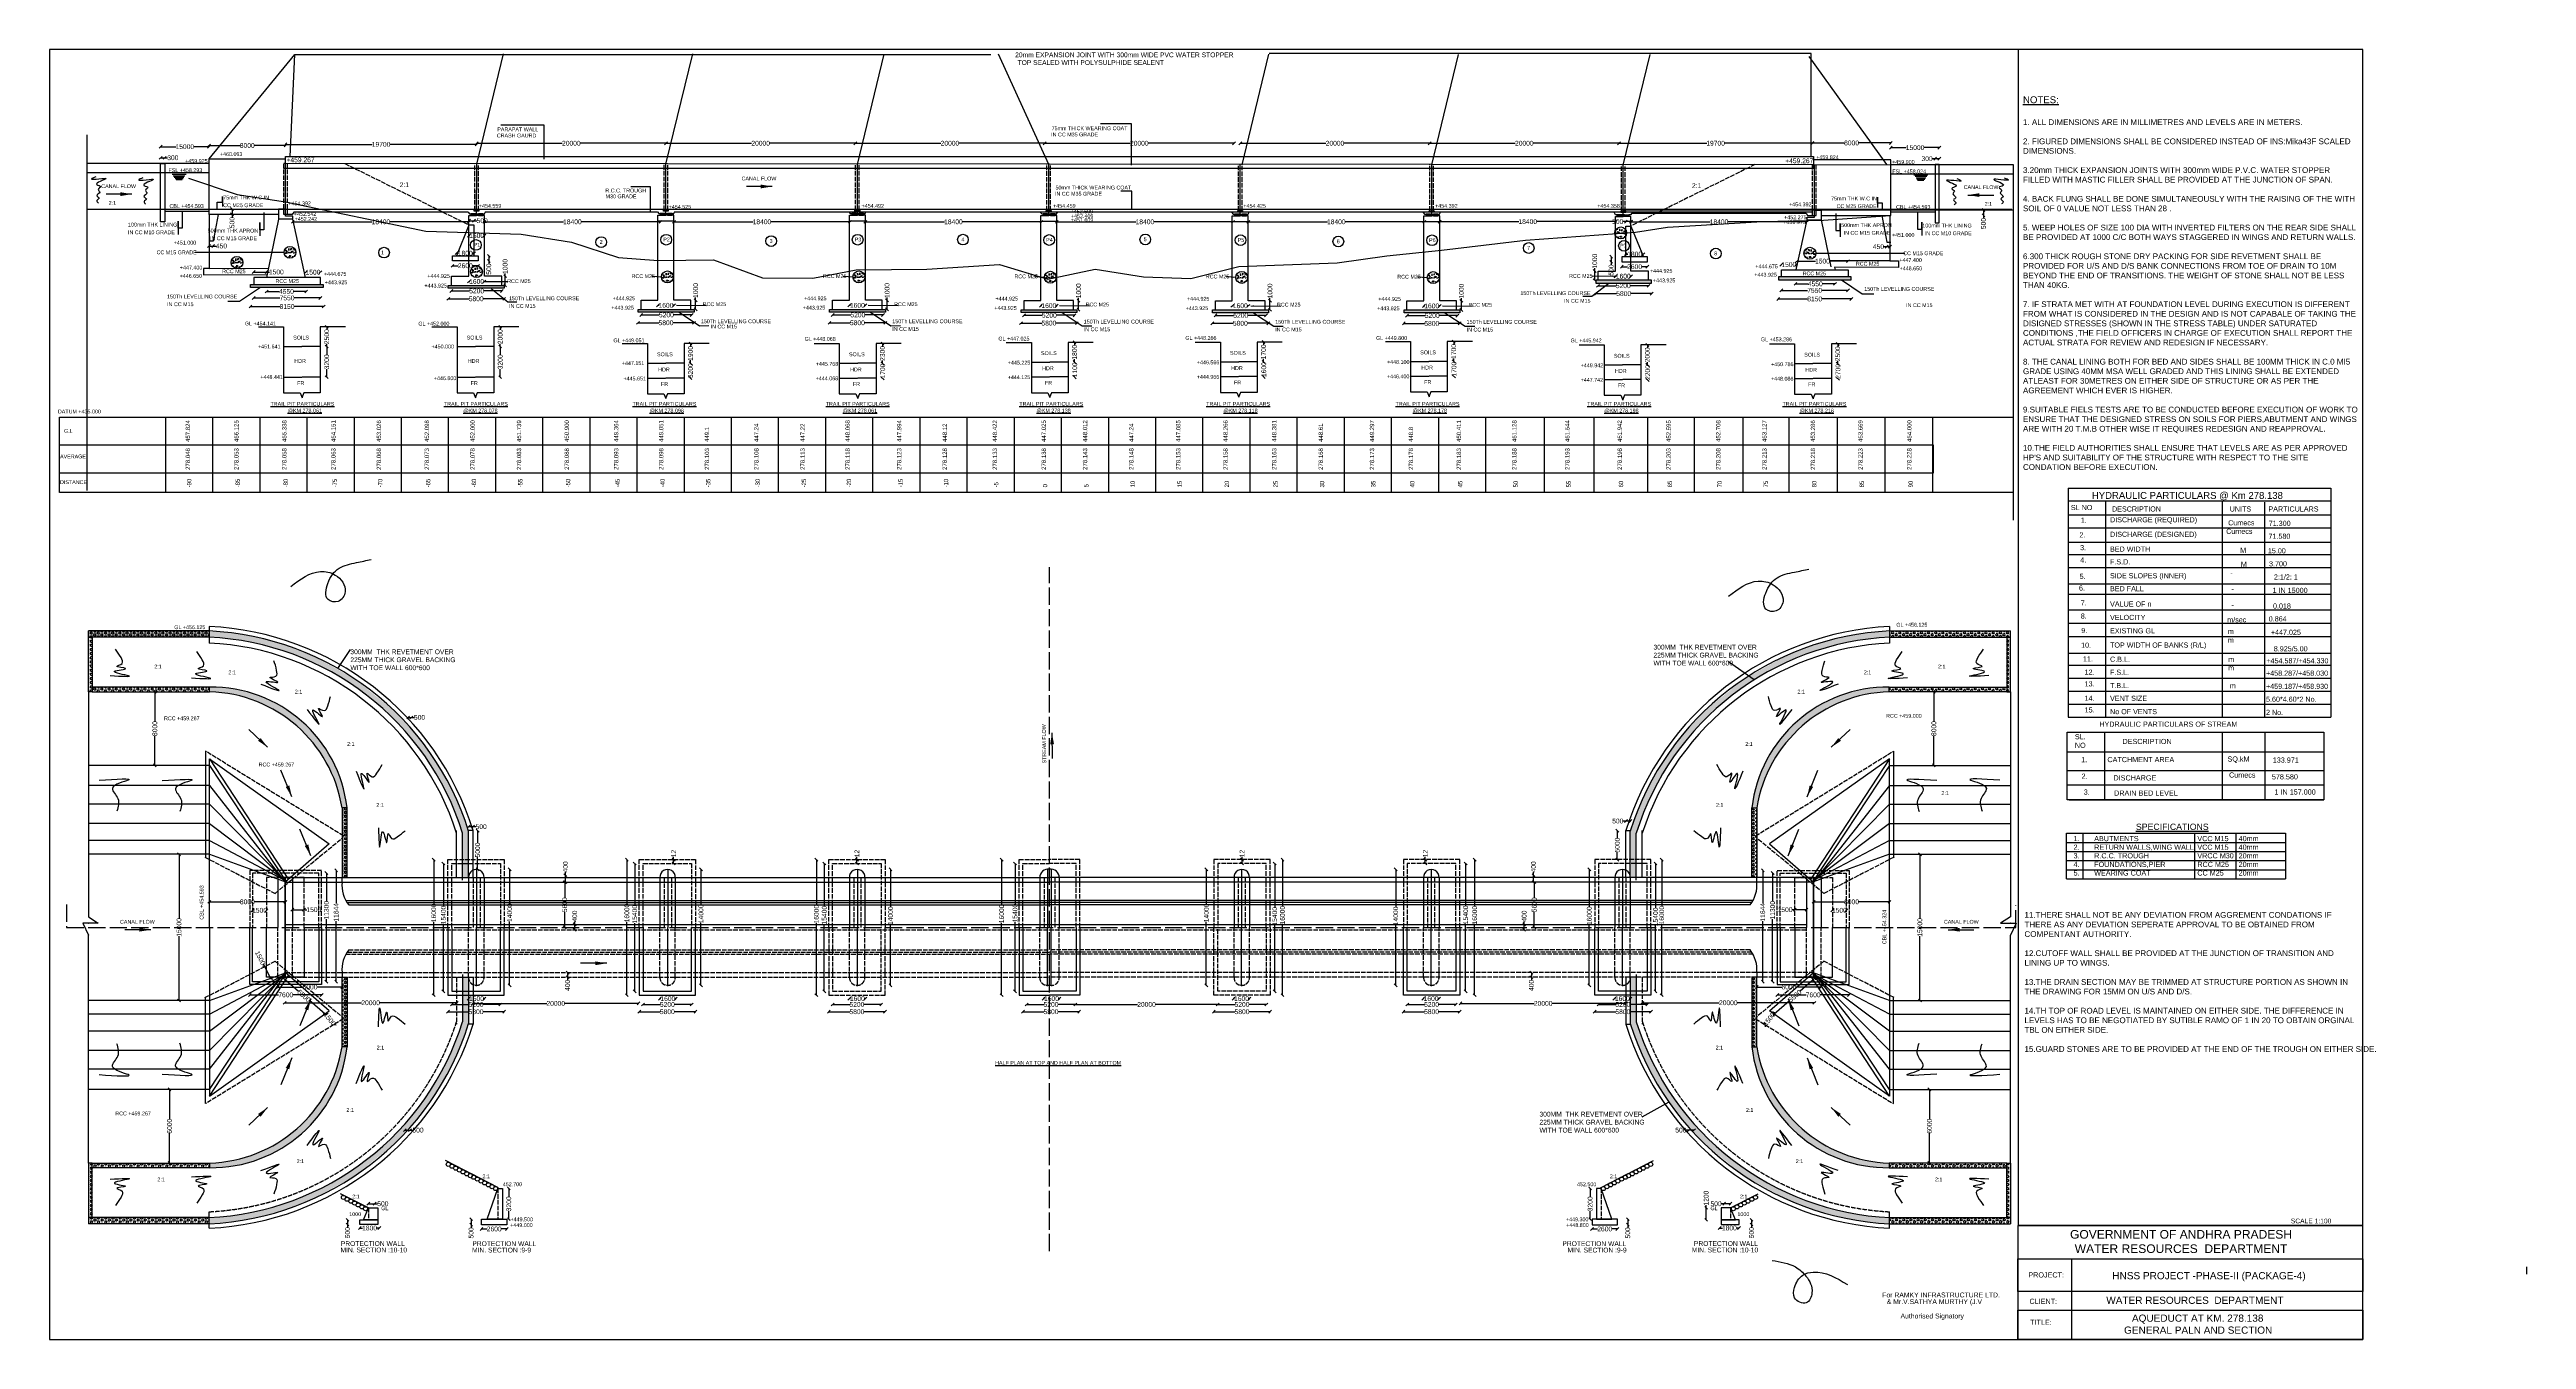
# Model space of a CAD drawing. Header units: millimetres. Extents: x 5124 to 3252586, y 2311 to 45846679.
# Drawn here: x 2993828 to 3252586, y 45712016 to 45846679 of the extents above; entities that cross this region are included whole.
import ezdxf

# ---------------------------------------------------------------- set-up
doc = ezdxf.new("R2010")
doc.units = ezdxf.units.MM
doc.header["$MEASUREMENT"] = 0
doc.linetypes.add('ACAD_ISO02W100', pattern=[15, 12, -3])
for name, color, linetype in [('DIMENSION', 7, 'Continuous'), ('DRAWING', 7, 'Continuous'), ('TEXT', 7, 'Continuous')]:
    doc.layers.add(name, color=color, linetype=linetype)
doc.styles.get("Standard").update_dxf_attribs({"font": 'arial.ttf'})
doc.dimstyles.get("Standard").update_dxf_attribs({"dimtxt": 500, "dimasz": 300, "dimexe": 0.18, "dimexo": 0.0625, "dimgap": 0.09, "dimtad": 0, "dimdec": 0, "dimzin": 0, "dimdsep": 46, "dimtxsty": 'Standard', "dimblk": 'OBLIQUE', "dimcen": 0.09, "dimse1": 1, "dimse2": 1, "dimadec": 0, "dimazin": 0, "dimtfac": 1, "dimtdec": 0, "dimtofl": 0, "dimtmove": 0, "dimatfit": 3, "dimfxl": 1, "dimtolj": 1, "dimtzin": 0, "dimarcsym": 0})
pattern_1 = [(0, (0, 91510065.92), (0, -216.506351), [125, -250]), (240, (0, 91510065.92), (-187.5, 108.2531755), [125, -250]), (300, (125, 91510065.92), (-187.5, -108.2531755), [125, -250])]
pattern_2 = [(180, (6196575.2, 0), (0, 216.506351), [125, -250]), (60, (6196575.2, 0), (187.5, -108.2531755), [125, -250]), (120, (6196450.2, 0), (187.5, 108.2531755), [125, -250])]
pattern_3 = [(180, (6196575.2, 91510065.92), (0, -216.506351), [125, -250]), (300, (6196575.2, 91510065.92), (187.5, 108.2531755), [125, -250]), (240, (6196450.2, 91510065.92), (187.5, -108.2531755), [125, -250])]

# ---------------------------------------------------------------- blocks, each defined once
blk = doc.blocks.new('_Oblique')
at = {"color": 0, "linetype": 'ByBlock', "lineweight": -2}
blk.add_line((-0.5, -0.5), (0.5, 0.5), dxfattribs=at)
blk = doc.blocks.new('*D8')
at = {"layer": 'Defpoints', "color": 0, "transparency": 16777216}
for p in [(3016514, 45821500), (3020642, 45821500), (3020642, 45821426)]:
    blk.add_point(p, dxfattribs=at)
at = {"layer": 'DIMENSION', "color": 0, "lineweight": -2, "transparency": 16777216}
for p, q in [((3016514, 45821426), (3017822, 45821426)), ((3020642, 45821426), (3019334, 45821426))]:
    blk.add_line(p, q, dxfattribs=at)
at = {"layer": 'DIMENSION', "color": 0, "lineweight": -2, "transparency": 16777216, "xscale": 300, "yscale": 300, "zscale": 300, "rotation": 180}
blk.add_blockref('_Oblique', (3016514, 45821426), dxfattribs=at)
at = {"layer": 'DIMENSION', "color": 0, "lineweight": -2, "transparency": 16777216, "xscale": 300, "yscale": 300, "zscale": 300}
blk.add_blockref('_Oblique', (3020642, 45821426), dxfattribs=at)
at = {"layer": 'DIMENSION', "color": 0, "transparency": 16777216, "insert": (3018578, 45821426), "char_height": 500, "attachment_point": 5}
blk.add_mtext('\\A1;4550', dxfattribs=at)
blk = doc.blocks.new('*D9')
at = {"layer": 'Defpoints', "color": 0, "transparency": 16777216}
for p in [(3015159, 45820805), (3022121, 45820805), (3022121, 45820745)]:
    blk.add_point(p, dxfattribs=at)
at = {"layer": 'DIMENSION', "color": 0, "lineweight": -2, "transparency": 16777216}
for p, q in [((3015159, 45820745), (3017897, 45820745)), ((3022121, 45820745), (3019384, 45820745))]:
    blk.add_line(p, q, dxfattribs=at)
at = {"layer": 'DIMENSION', "color": 0, "lineweight": -2, "transparency": 16777216, "xscale": 300, "yscale": 300, "zscale": 300, "rotation": 180}
blk.add_blockref('_Oblique', (3015159, 45820745), dxfattribs=at)
at = {"layer": 'DIMENSION', "color": 0, "lineweight": -2, "transparency": 16777216, "xscale": 300, "yscale": 300, "zscale": 300}
blk.add_blockref('_Oblique', (3022121, 45820745), dxfattribs=at)
at = {"layer": 'DIMENSION', "color": 0, "transparency": 16777216, "insert": (3018640, 45820745), "char_height": 500, "attachment_point": 5}
blk.add_mtext('\\A1;7550', dxfattribs=at)
blk = doc.blocks.new('*D10')
at = {"layer": 'Defpoints', "color": 0, "transparency": 16777216}
for p in [(3014818, 45820059), (3022465, 45820059), (3022465, 45819850)]:
    blk.add_point(p, dxfattribs=at)
at = {"layer": 'DIMENSION', "color": 0, "lineweight": -2, "transparency": 16777216}
for p, q in [((3014818, 45819850), (3017895, 45819850)), ((3022465, 45819850), (3019388, 45819850))]:
    blk.add_line(p, q, dxfattribs=at)
at = {"layer": 'DIMENSION', "color": 0, "lineweight": -2, "transparency": 16777216, "xscale": 300, "yscale": 300, "zscale": 300, "rotation": 180}
blk.add_blockref('_Oblique', (3014818, 45819850), dxfattribs=at)
at = {"layer": 'DIMENSION', "color": 0, "lineweight": -2, "transparency": 16777216, "xscale": 300, "yscale": 300, "zscale": 300}
blk.add_blockref('_Oblique', (3022465, 45819850), dxfattribs=at)
at = {"layer": 'DIMENSION', "color": 0, "transparency": 16777216, "insert": (3018642, 45819850), "char_height": 500, "attachment_point": 5}
blk.add_mtext('\\A1;8150', dxfattribs=at)
blk = doc.blocks.new('*D11')
at = {"layer": 'Defpoints', "color": 0, "transparency": 16777216}
for p in [(3016499, 45823456), (3015159, 45822899), (3016499, 45822899)]:
    blk.add_point(p, dxfattribs=at)
at = {"layer": 'DIMENSION', "color": 0, "lineweight": -2, "transparency": 16777216}
for p, q in [((3015159, 45823456), (3016499, 45823456)), ((3016499, 45823456), (3016799, 45823456))]:
    blk.add_line(p, q, dxfattribs=at)
at = {"layer": 'DIMENSION', "color": 0, "lineweight": -2, "transparency": 16777216, "xscale": 300, "yscale": 300, "zscale": 300, "rotation": 180}
blk.add_blockref('_Oblique', (3015159, 45823456), dxfattribs=at)
at = {"layer": 'DIMENSION', "color": 0, "lineweight": -2, "transparency": 16777216, "xscale": 300, "yscale": 300, "zscale": 300}
blk.add_blockref('_Oblique', (3016499, 45823456), dxfattribs=at)
at = {"layer": 'DIMENSION', "color": 0, "transparency": 16777216, "insert": (3017521, 45823456), "char_height": 500, "attachment_point": 5}
blk.add_mtext('\\A1;1500', dxfattribs=at)
blk = doc.blocks.new('*D12')
at = {"layer": 'Defpoints', "color": 0, "transparency": 16777216}
for p in [(3022121, 45823433), (3020576, 45822899), (3022121, 45822899)]:
    blk.add_point(p, dxfattribs=at)
at = {"layer": 'DIMENSION', "color": 0, "lineweight": -2, "transparency": 16777216}
for p, q in [((3020576, 45823433), (3020626, 45823433)), ((3022121, 45823433), (3022071, 45823433))]:
    blk.add_line(p, q, dxfattribs=at)
at = {"layer": 'DIMENSION', "color": 0, "lineweight": -2, "transparency": 16777216, "xscale": 300, "yscale": 300, "zscale": 300, "rotation": 180}
blk.add_blockref('_Oblique', (3020576, 45823433), dxfattribs=at)
at = {"layer": 'DIMENSION', "color": 0, "lineweight": -2, "transparency": 16777216, "xscale": 300, "yscale": 300, "zscale": 300}
blk.add_blockref('_Oblique', (3022121, 45823433), dxfattribs=at)
at = {"layer": 'DIMENSION', "color": 0, "transparency": 16777216, "insert": (3021349, 45823433), "char_height": 500, "attachment_point": 5}
blk.add_mtext('\\A1;1500', dxfattribs=at)
blk = doc.blocks.new('*D13')
at = {"layer": 'Defpoints', "color": 0, "transparency": 16777216}
for p in [(3012872, 45830024), (3012872, 45829467), (3012893, 45829467)]:
    blk.add_point(p, dxfattribs=at)
at = {"layer": 'DIMENSION', "color": 0, "lineweight": -2, "transparency": 16777216}
for p, q in [((3012893, 45830024), (3012893, 45829467)), ((3012893, 45829467), (3012893, 45829167))]:
    blk.add_line(p, q, dxfattribs=at)
at = {"layer": 'DIMENSION', "color": 0, "lineweight": -2, "transparency": 16777216, "xscale": 300, "yscale": 300, "zscale": 300}
for p, rotation in [((3012893, 45830024), 90), ((3012893, 45829467), 270)]:
    blk.add_blockref('_Oblique', p, dxfattribs=dict(at, rotation=rotation))
at = {"layer": 'DIMENSION', "color": 0, "transparency": 16777216, "insert": (3012893, 45828616), "char_height": 500, "attachment_point": 5, "rotation": 90}
blk.add_mtext('\\A1;500', dxfattribs=at)
blk = doc.blocks.new('*D14')
at = {"layer": 'Defpoints', "color": 0, "transparency": 16777216}
for p in [(3005429, 45836539), (3005429, 45834775), (3010492, 45835255)]:
    blk.add_point(p, dxfattribs=at)
at = {"layer": 'DIMENSION', "color": 0, "lineweight": -2, "transparency": 16777216}
for p, q in [((3005429, 45836539), (3007044, 45836539)), ((3010492, 45836539), (3008877, 45836539))]:
    blk.add_line(p, q, dxfattribs=at)
at = {"layer": 'DIMENSION', "color": 0, "lineweight": -2, "transparency": 16777216, "xscale": 300, "yscale": 300, "zscale": 300, "rotation": 180}
blk.add_blockref('_Oblique', (3005429, 45836539), dxfattribs=at)
at = {"layer": 'DIMENSION', "color": 0, "lineweight": -2, "transparency": 16777216, "xscale": 300, "yscale": 300, "zscale": 300}
blk.add_blockref('_Oblique', (3010492, 45836539), dxfattribs=at)
at = {"layer": 'DIMENSION', "color": 0, "transparency": 16777216, "insert": (3007960, 45836539), "char_height": 500, "attachment_point": 5}
blk.add_mtext('\\A1;15000', dxfattribs=at)
blk = doc.blocks.new('*D15')
at = {"layer": 'Defpoints', "color": 0, "transparency": 16777216}
for p in [(3005429, 45834775), (3005859, 45835381), (3005859, 45834775)]:
    blk.add_point(p, dxfattribs=at)
at = {"layer": 'DIMENSION', "color": 0, "lineweight": -2, "transparency": 16777216}
for p, q in [((3005429, 45835381), (3005859, 45835381)), ((3005859, 45835381), (3006159, 45835381))]:
    blk.add_line(p, q, dxfattribs=at)
at = {"layer": 'DIMENSION', "color": 0, "lineweight": -2, "transparency": 16777216, "xscale": 300, "yscale": 300, "zscale": 300, "rotation": 180}
blk.add_blockref('_Oblique', (3005429, 45835381), dxfattribs=at)
at = {"layer": 'DIMENSION', "color": 0, "lineweight": -2, "transparency": 16777216, "xscale": 300, "yscale": 300, "zscale": 300}
blk.add_blockref('_Oblique', (3005859, 45835381), dxfattribs=at)
at = {"layer": 'DIMENSION', "color": 0, "transparency": 16777216, "insert": (3006710, 45835381), "char_height": 500, "attachment_point": 5}
blk.add_mtext('\\A1;300', dxfattribs=at)
blk = doc.blocks.new('*D16')
at = {"layer": 'Defpoints', "color": 0, "transparency": 16777216}
for p in [(3010492, 45826651), (3010925, 45826679), (3010925, 45826167)]:
    blk.add_point(p, dxfattribs=at)
at = {"layer": 'DIMENSION', "color": 0, "lineweight": -2, "transparency": 16777216}
for p, q in [((3010492, 45826167), (3010925, 45826167)), ((3010925, 45826167), (3011225, 45826167))]:
    blk.add_line(p, q, dxfattribs=at)
at = {"layer": 'DIMENSION', "color": 0, "lineweight": -2, "transparency": 16777216, "xscale": 300, "yscale": 300, "zscale": 300, "rotation": 180}
blk.add_blockref('_Oblique', (3010492, 45826167), dxfattribs=at)
at = {"layer": 'DIMENSION', "color": 0, "lineweight": -2, "transparency": 16777216, "xscale": 300, "yscale": 300, "zscale": 300}
blk.add_blockref('_Oblique', (3010925, 45826167), dxfattribs=at)
at = {"layer": 'DIMENSION', "color": 0, "transparency": 16777216, "insert": (3011787, 45826167), "char_height": 500, "attachment_point": 5}
blk.add_mtext('\\A1;450', dxfattribs=at)
blk = doc.blocks.new('*D17')
at = {"layer": 'Defpoints', "color": 0, "transparency": 16777216}
for p in [(3041081, 45823017), (3041081, 45822058), (3041424, 45823017)]:
    blk.add_point(p, dxfattribs=at)
at = {"layer": 'DIMENSION', "color": 0, "lineweight": -2, "transparency": 16777216}
for p, q in [((3041424, 45823017), (3041424, 45823317)), ((3041424, 45822058), (3041424, 45823017))]:
    blk.add_line(p, q, dxfattribs=at)
at = {"layer": 'DIMENSION', "color": 0, "lineweight": -2, "transparency": 16777216, "xscale": 300, "yscale": 300, "zscale": 300}
for p, rotation in [((3041424, 45823017), 90), ((3041424, 45822058), 270)]:
    blk.add_blockref('_Oblique', p, dxfattribs=dict(at, rotation=rotation))
at = {"layer": 'DIMENSION', "color": 0, "transparency": 16777216, "insert": (3041424, 45824040), "char_height": 500, "attachment_point": 5, "rotation": 90}
blk.add_mtext('\\A1;1000', dxfattribs=at)
blk = doc.blocks.new('*D18')
at = {"layer": 'Defpoints', "color": 0, "transparency": 16777216}
for p in [(3035811, 45822058), (3041081, 45822058), (3041081, 45821475)]:
    blk.add_point(p, dxfattribs=at)
at = {"layer": 'DIMENSION', "color": 0, "lineweight": -2, "transparency": 16777216}
for p, q in [((3035811, 45821475), (3037700, 45821475)), ((3041081, 45821475), (3039192, 45821475))]:
    blk.add_line(p, q, dxfattribs=at)
at = {"layer": 'DIMENSION', "color": 0, "lineweight": -2, "transparency": 16777216, "xscale": 300, "yscale": 300, "zscale": 300, "rotation": 180}
blk.add_blockref('_Oblique', (3035811, 45821475), dxfattribs=at)
at = {"layer": 'DIMENSION', "color": 0, "lineweight": -2, "transparency": 16777216, "xscale": 300, "yscale": 300, "zscale": 300}
blk.add_blockref('_Oblique', (3041081, 45821475), dxfattribs=at)
at = {"layer": 'DIMENSION', "color": 0, "transparency": 16777216, "insert": (3038446, 45821475), "char_height": 500, "attachment_point": 5}
blk.add_mtext('\\A1;5200', dxfattribs=at)
blk = doc.blocks.new('*D19')
at = {"layer": 'Defpoints', "color": 0, "transparency": 16777216}
for p in [(3035485, 45821752), (3041317, 45821752), (3041317, 45820654)]:
    blk.add_point(p, dxfattribs=at)
at = {"layer": 'DIMENSION', "color": 0, "lineweight": -2, "transparency": 16777216}
for p, q in [((3035485, 45820654), (3037655, 45820654)), ((3041317, 45820654), (3039147, 45820654))]:
    blk.add_line(p, q, dxfattribs=at)
at = {"layer": 'DIMENSION', "color": 0, "lineweight": -2, "transparency": 16777216, "xscale": 300, "yscale": 300, "zscale": 300, "rotation": 180}
blk.add_blockref('_Oblique', (3035485, 45820654), dxfattribs=at)
at = {"layer": 'DIMENSION', "color": 0, "lineweight": -2, "transparency": 16777216, "xscale": 300, "yscale": 300, "zscale": 300}
blk.add_blockref('_Oblique', (3041317, 45820654), dxfattribs=at)
at = {"layer": 'DIMENSION', "color": 0, "transparency": 16777216, "insert": (3038401, 45820654), "char_height": 500, "attachment_point": 5}
blk.add_mtext('\\A1;5800', dxfattribs=at)
blk = doc.blocks.new('*D20')
at = {"layer": 'Defpoints', "color": 0, "transparency": 16777216}
for p in [(3035925, 45824609), (3038597, 45824609), (3038597, 45824104)]:
    blk.add_point(p, dxfattribs=at)
at = {"layer": 'DIMENSION', "color": 0, "lineweight": -2, "transparency": 16777216}
for p, q in [((3035925, 45824104), (3036511, 45824104)), ((3038597, 45824104), (3038011, 45824104))]:
    blk.add_line(p, q, dxfattribs=at)
at = {"layer": 'DIMENSION', "color": 0, "lineweight": -2, "transparency": 16777216, "xscale": 300, "yscale": 300, "zscale": 300, "rotation": 180}
blk.add_blockref('_Oblique', (3035925, 45824104), dxfattribs=at)
at = {"layer": 'DIMENSION', "color": 0, "lineweight": -2, "transparency": 16777216, "xscale": 300, "yscale": 300, "zscale": 300}
blk.add_blockref('_Oblique', (3038597, 45824104), dxfattribs=at)
at = {"layer": 'DIMENSION', "color": 0, "transparency": 16777216, "insert": (3037261, 45824104), "char_height": 500, "attachment_point": 5}
blk.add_mtext('\\A1;2600', dxfattribs=at)
blk = doc.blocks.new('*D21')
at = {"layer": 'Defpoints', "color": 0, "transparency": 16777216}
for p in [(3038523, 45825150), (3038597, 45824609), (3039716, 45824609)]:
    blk.add_point(p, dxfattribs=at)
at = {"layer": 'DIMENSION', "color": 0, "lineweight": -2, "transparency": 16777216}
for p, q in [((3039716, 45825150), (3039716, 45824609)), ((3039716, 45824609), (3039716, 45824309))]:
    blk.add_line(p, q, dxfattribs=at)
at = {"layer": 'DIMENSION', "color": 0, "lineweight": -2, "transparency": 16777216, "xscale": 300, "yscale": 300, "zscale": 300}
for p, rotation in [((3039716, 45825150), 90), ((3039716, 45824609), 270)]:
    blk.add_blockref('_Oblique', p, dxfattribs=dict(at, rotation=rotation))
at = {"layer": 'DIMENSION', "color": 0, "transparency": 16777216, "insert": (3039716, 45823758), "char_height": 500, "attachment_point": 5, "rotation": 90}
blk.add_mtext('\\A1;500', dxfattribs=at)
blk = doc.blocks.new('*D22')
at = {"layer": 'Defpoints', "color": 0, "transparency": 16777216}
for p in [(3037641, 45828248), (3039251, 45828248), (3039251, 45827258)]:
    blk.add_point(p, dxfattribs=at)
at = {"layer": 'DIMENSION', "color": 0, "lineweight": -2, "transparency": 16777216}
for p, q in [((3037641, 45827258), (3037724, 45827258)), ((3039251, 45827258), (3039168, 45827258))]:
    blk.add_line(p, q, dxfattribs=at)
at = {"layer": 'DIMENSION', "color": 0, "lineweight": -2, "transparency": 16777216, "xscale": 300, "yscale": 300, "zscale": 300, "rotation": 180}
blk.add_blockref('_Oblique', (3037641, 45827258), dxfattribs=at)
at = {"layer": 'DIMENSION', "color": 0, "lineweight": -2, "transparency": 16777216, "xscale": 300, "yscale": 300, "zscale": 300}
blk.add_blockref('_Oblique', (3039251, 45827258), dxfattribs=at)
at = {"layer": 'DIMENSION', "color": 0, "transparency": 16777216, "insert": (3038446, 45827258), "char_height": 500, "attachment_point": 5}
blk.add_mtext('\\A1;1600', dxfattribs=at)
blk = doc.blocks.new('*D23')
at = {"layer": 'Defpoints', "color": 0, "transparency": 16777216}
for p in [(3036340, 45825150), (3038175, 45825420), (3038175, 45825150)]:
    blk.add_point(p, dxfattribs=at)
at = {"layer": 'DIMENSION', "color": 0, "lineweight": -2, "transparency": 16777216}
for p, q in [((3036340, 45825420), (3036535, 45825420)), ((3038175, 45825420), (3037980, 45825420))]:
    blk.add_line(p, q, dxfattribs=at)
at = {"layer": 'DIMENSION', "color": 0, "lineweight": -2, "transparency": 16777216, "xscale": 300, "yscale": 300, "zscale": 300, "rotation": 180}
blk.add_blockref('_Oblique', (3036340, 45825420), dxfattribs=at)
at = {"layer": 'DIMENSION', "color": 0, "lineweight": -2, "transparency": 16777216, "xscale": 300, "yscale": 300, "zscale": 300}
blk.add_blockref('_Oblique', (3038175, 45825420), dxfattribs=at)
at = {"layer": 'DIMENSION', "color": 0, "transparency": 16777216, "insert": (3037258, 45825420), "char_height": 500, "attachment_point": 5}
blk.add_mtext('\\A1;1800', dxfattribs=at)
blk = doc.blocks.new('*D24')
at = {"layer": 'Defpoints', "color": 0, "transparency": 16777216}
for p in [(3038175, 45828813), (3037641, 45828347), (3038175, 45828347)]:
    blk.add_point(p, dxfattribs=at)
at = {"layer": 'DIMENSION', "color": 0, "lineweight": -2, "transparency": 16777216}
for p, q in [((3037641, 45828813), (3038175, 45828813)), ((3038175, 45828813), (3038475, 45828813))]:
    blk.add_line(p, q, dxfattribs=at)
at = {"layer": 'DIMENSION', "color": 0, "lineweight": -2, "transparency": 16777216, "xscale": 300, "yscale": 300, "zscale": 300, "rotation": 180}
blk.add_blockref('_Oblique', (3037641, 45828813), dxfattribs=at)
at = {"layer": 'DIMENSION', "color": 0, "lineweight": -2, "transparency": 16777216, "xscale": 300, "yscale": 300, "zscale": 300}
blk.add_blockref('_Oblique', (3038175, 45828813), dxfattribs=at)
at = {"layer": 'DIMENSION', "color": 0, "transparency": 16777216, "insert": (3039027, 45828813), "char_height": 500, "attachment_point": 5}
blk.add_mtext('\\A1;500', dxfattribs=at)
blk = doc.blocks.new('*D25')
at = {"layer": 'Defpoints', "color": 0, "transparency": 16777216}
for p in [(3055638, 45819556), (3060907, 45819556), (3060907, 45818973)]:
    blk.add_point(p, dxfattribs=at)
at = {"layer": 'DIMENSION', "color": 0, "lineweight": -2, "transparency": 16777216}
for p, q in [((3055638, 45818973), (3057527, 45818973)), ((3060907, 45818973), (3059018, 45818973))]:
    blk.add_line(p, q, dxfattribs=at)
at = {"layer": 'DIMENSION', "color": 0, "lineweight": -2, "transparency": 16777216, "xscale": 300, "yscale": 300, "zscale": 300, "rotation": 180}
blk.add_blockref('_Oblique', (3055638, 45818973), dxfattribs=at)
at = {"layer": 'DIMENSION', "color": 0, "lineweight": -2, "transparency": 16777216, "xscale": 300, "yscale": 300, "zscale": 300}
blk.add_blockref('_Oblique', (3060907, 45818973), dxfattribs=at)
at = {"layer": 'DIMENSION', "color": 0, "transparency": 16777216, "insert": (3058272, 45818973), "char_height": 500, "attachment_point": 5}
blk.add_mtext('\\A1;5200', dxfattribs=at)
blk = doc.blocks.new('*D26')
at = {"layer": 'Defpoints', "color": 0, "transparency": 16777216}
for p in [(3055311, 45819250), (3061143, 45819250), (3061143, 45818152)]:
    blk.add_point(p, dxfattribs=at)
at = {"layer": 'DIMENSION', "color": 0, "lineweight": -2, "transparency": 16777216}
for p, q in [((3055311, 45818152), (3057481, 45818152)), ((3061143, 45818152), (3058973, 45818152))]:
    blk.add_line(p, q, dxfattribs=at)
at = {"layer": 'DIMENSION', "color": 0, "lineweight": -2, "transparency": 16777216, "xscale": 300, "yscale": 300, "zscale": 300, "rotation": 180}
blk.add_blockref('_Oblique', (3055311, 45818152), dxfattribs=at)
at = {"layer": 'DIMENSION', "color": 0, "lineweight": -2, "transparency": 16777216, "xscale": 300, "yscale": 300, "zscale": 300}
blk.add_blockref('_Oblique', (3061143, 45818152), dxfattribs=at)
at = {"layer": 'DIMENSION', "color": 0, "transparency": 16777216, "insert": (3058227, 45818152), "char_height": 500, "attachment_point": 5}
blk.add_mtext('\\A1;5800', dxfattribs=at)
blk = doc.blocks.new('*D27')
at = {"layer": 'Defpoints', "color": 0, "transparency": 16777216}
for p in [(3037641, 45823017), (3039251, 45823017), (3039251, 45822463)]:
    blk.add_point(p, dxfattribs=at)
at = {"layer": 'DIMENSION', "color": 0, "lineweight": -2, "transparency": 16777216}
for p, q in [((3037641, 45822463), (3037724, 45822463)), ((3039251, 45822463), (3039168, 45822463))]:
    blk.add_line(p, q, dxfattribs=at)
at = {"layer": 'DIMENSION', "color": 0, "lineweight": -2, "transparency": 16777216, "xscale": 300, "yscale": 300, "zscale": 300, "rotation": 180}
blk.add_blockref('_Oblique', (3037641, 45822463), dxfattribs=at)
at = {"layer": 'DIMENSION', "color": 0, "lineweight": -2, "transparency": 16777216, "xscale": 300, "yscale": 300, "zscale": 300}
blk.add_blockref('_Oblique', (3039251, 45822463), dxfattribs=at)
at = {"layer": 'DIMENSION', "color": 0, "transparency": 16777216, "insert": (3038446, 45822463), "char_height": 500, "attachment_point": 5}
blk.add_mtext('\\A1;1600', dxfattribs=at)
blk = doc.blocks.new('*D28')
at = {"layer": 'Defpoints', "color": 0, "transparency": 16777216}
for p in [(3057391, 45820506), (3059054, 45820506), (3059054, 45819977)]:
    blk.add_point(p, dxfattribs=at)
at = {"layer": 'DIMENSION', "color": 0, "lineweight": -2, "transparency": 16777216}
for p, q in [((3057391, 45819977), (3057500, 45819977)), ((3059054, 45819977), (3058945, 45819977))]:
    blk.add_line(p, q, dxfattribs=at)
at = {"layer": 'DIMENSION', "color": 0, "lineweight": -2, "transparency": 16777216, "xscale": 300, "yscale": 300, "zscale": 300, "rotation": 180}
blk.add_blockref('_Oblique', (3057391, 45819977), dxfattribs=at)
at = {"layer": 'DIMENSION', "color": 0, "lineweight": -2, "transparency": 16777216, "xscale": 300, "yscale": 300, "zscale": 300}
blk.add_blockref('_Oblique', (3059054, 45819977), dxfattribs=at)
at = {"layer": 'DIMENSION', "color": 0, "transparency": 16777216, "insert": (3058223, 45819977), "char_height": 500, "attachment_point": 5}
blk.add_mtext('\\A1;1600', dxfattribs=at)
blk = doc.blocks.new('*D29')
at = {"layer": 'Defpoints', "color": 0, "transparency": 16777216}
for p in [(3060807, 45820506), (3060807, 45819556), (3061324, 45820506)]:
    blk.add_point(p, dxfattribs=at)
at = {"layer": 'DIMENSION', "color": 0, "lineweight": -2, "transparency": 16777216}
for p, q in [((3061324, 45820506), (3061324, 45820806)), ((3061324, 45819556), (3061324, 45820506))]:
    blk.add_line(p, q, dxfattribs=at)
at = {"layer": 'DIMENSION', "color": 0, "lineweight": -2, "transparency": 16777216, "xscale": 300, "yscale": 300, "zscale": 300}
for p, rotation in [((3061324, 45820506), 90), ((3061324, 45819556), 270)]:
    blk.add_blockref('_Oblique', p, dxfattribs=dict(at, rotation=rotation))
at = {"layer": 'DIMENSION', "color": 0, "transparency": 16777216, "insert": (3061324, 45821528), "char_height": 500, "attachment_point": 5, "rotation": 90}
blk.add_mtext('\\A1;1000', dxfattribs=at)
blk = doc.blocks.new('*D31')
at = {"layer": 'Defpoints', "color": 0, "transparency": 16777216}
for p in [(3075638, 45819556), (3080907, 45819556), (3080907, 45818973)]:
    blk.add_point(p, dxfattribs=at)
at = {"layer": 'DIMENSION', "color": 0, "lineweight": -2, "transparency": 16777216}
for p, q in [((3075638, 45818973), (3077527, 45818973)), ((3080907, 45818973), (3079018, 45818973))]:
    blk.add_line(p, q, dxfattribs=at)
at = {"layer": 'DIMENSION', "color": 0, "lineweight": -2, "transparency": 16777216, "xscale": 300, "yscale": 300, "zscale": 300, "rotation": 180}
blk.add_blockref('_Oblique', (3075638, 45818973), dxfattribs=at)
at = {"layer": 'DIMENSION', "color": 0, "lineweight": -2, "transparency": 16777216, "xscale": 300, "yscale": 300, "zscale": 300}
blk.add_blockref('_Oblique', (3080907, 45818973), dxfattribs=at)
at = {"layer": 'DIMENSION', "color": 0, "transparency": 16777216, "insert": (3078272, 45818973), "char_height": 500, "attachment_point": 5}
blk.add_mtext('\\A1;5200', dxfattribs=at)
blk = doc.blocks.new('*D32')
at = {"layer": 'Defpoints', "color": 0, "transparency": 16777216}
for p in [(3075311, 45819250), (3081143, 45819250), (3081143, 45818152)]:
    blk.add_point(p, dxfattribs=at)
at = {"layer": 'DIMENSION', "color": 0, "lineweight": -2, "transparency": 16777216}
for p, q in [((3075311, 45818152), (3077481, 45818152)), ((3081143, 45818152), (3078973, 45818152))]:
    blk.add_line(p, q, dxfattribs=at)
at = {"layer": 'DIMENSION', "color": 0, "lineweight": -2, "transparency": 16777216, "xscale": 300, "yscale": 300, "zscale": 300, "rotation": 180}
blk.add_blockref('_Oblique', (3075311, 45818152), dxfattribs=at)
at = {"layer": 'DIMENSION', "color": 0, "lineweight": -2, "transparency": 16777216, "xscale": 300, "yscale": 300, "zscale": 300}
blk.add_blockref('_Oblique', (3081143, 45818152), dxfattribs=at)
at = {"layer": 'DIMENSION', "color": 0, "transparency": 16777216, "insert": (3078227, 45818152), "char_height": 500, "attachment_point": 5}
blk.add_mtext('\\A1;5800', dxfattribs=at)
blk = doc.blocks.new('*D33')
at = {"layer": 'Defpoints', "color": 0, "transparency": 16777216}
for p in [(3077391, 45820506), (3079054, 45820506), (3079054, 45819977)]:
    blk.add_point(p, dxfattribs=at)
at = {"layer": 'DIMENSION', "color": 0, "lineweight": -2, "transparency": 16777216}
for p, q in [((3077391, 45819977), (3077500, 45819977)), ((3079054, 45819977), (3078945, 45819977))]:
    blk.add_line(p, q, dxfattribs=at)
at = {"layer": 'DIMENSION', "color": 0, "lineweight": -2, "transparency": 16777216, "xscale": 300, "yscale": 300, "zscale": 300, "rotation": 180}
blk.add_blockref('_Oblique', (3077391, 45819977), dxfattribs=at)
at = {"layer": 'DIMENSION', "color": 0, "lineweight": -2, "transparency": 16777216, "xscale": 300, "yscale": 300, "zscale": 300}
blk.add_blockref('_Oblique', (3079054, 45819977), dxfattribs=at)
at = {"layer": 'DIMENSION', "color": 0, "transparency": 16777216, "insert": (3078223, 45819977), "char_height": 500, "attachment_point": 5}
blk.add_mtext('\\A1;1600', dxfattribs=at)
blk = doc.blocks.new('*D34')
at = {"layer": 'Defpoints', "color": 0, "transparency": 16777216}
for p in [(3080807, 45820506), (3080807, 45819556), (3081324, 45820506)]:
    blk.add_point(p, dxfattribs=at)
at = {"layer": 'DIMENSION', "color": 0, "lineweight": -2, "transparency": 16777216}
for p, q in [((3081324, 45820506), (3081324, 45820806)), ((3081324, 45819556), (3081324, 45820506))]:
    blk.add_line(p, q, dxfattribs=at)
at = {"layer": 'DIMENSION', "color": 0, "lineweight": -2, "transparency": 16777216, "xscale": 300, "yscale": 300, "zscale": 300}
for p, rotation in [((3081324, 45820506), 90), ((3081324, 45819556), 270)]:
    blk.add_blockref('_Oblique', p, dxfattribs=dict(at, rotation=rotation))
at = {"layer": 'DIMENSION', "color": 0, "transparency": 16777216, "insert": (3081324, 45821528), "char_height": 500, "attachment_point": 5, "rotation": 90}
blk.add_mtext('\\A1;1000', dxfattribs=at)
blk = doc.blocks.new('*D35')
at = {"layer": 'Defpoints', "color": 0, "transparency": 16777216}
for p in [(3095638, 45819523), (3100907, 45819523), (3100907, 45818940)]:
    blk.add_point(p, dxfattribs=at)
at = {"layer": 'DIMENSION', "color": 0, "lineweight": -2, "transparency": 16777216}
for p, q in [((3095638, 45818940), (3097527, 45818940)), ((3100907, 45818940), (3099018, 45818940))]:
    blk.add_line(p, q, dxfattribs=at)
at = {"layer": 'DIMENSION', "color": 0, "lineweight": -2, "transparency": 16777216, "xscale": 300, "yscale": 300, "zscale": 300, "rotation": 180}
blk.add_blockref('_Oblique', (3095638, 45818940), dxfattribs=at)
at = {"layer": 'DIMENSION', "color": 0, "lineweight": -2, "transparency": 16777216, "xscale": 300, "yscale": 300, "zscale": 300}
blk.add_blockref('_Oblique', (3100907, 45818940), dxfattribs=at)
at = {"layer": 'DIMENSION', "color": 0, "transparency": 16777216, "insert": (3098272, 45818940), "char_height": 500, "attachment_point": 5}
blk.add_mtext('\\A1;5200', dxfattribs=at)
blk = doc.blocks.new('*D36')
at = {"layer": 'Defpoints', "color": 0, "transparency": 16777216}
for p in [(3095311, 45819218), (3101143, 45819218), (3101143, 45818119)]:
    blk.add_point(p, dxfattribs=at)
at = {"layer": 'DIMENSION', "color": 0, "lineweight": -2, "transparency": 16777216}
for p, q in [((3095311, 45818119), (3097481, 45818119)), ((3101143, 45818119), (3098973, 45818119))]:
    blk.add_line(p, q, dxfattribs=at)
at = {"layer": 'DIMENSION', "color": 0, "lineweight": -2, "transparency": 16777216, "xscale": 300, "yscale": 300, "zscale": 300, "rotation": 180}
blk.add_blockref('_Oblique', (3095311, 45818119), dxfattribs=at)
at = {"layer": 'DIMENSION', "color": 0, "lineweight": -2, "transparency": 16777216, "xscale": 300, "yscale": 300, "zscale": 300}
blk.add_blockref('_Oblique', (3101143, 45818119), dxfattribs=at)
at = {"layer": 'DIMENSION', "color": 0, "transparency": 16777216, "insert": (3098227, 45818119), "char_height": 500, "attachment_point": 5}
blk.add_mtext('\\A1;5800', dxfattribs=at)
blk = doc.blocks.new('*D37')
at = {"layer": 'Defpoints', "color": 0, "transparency": 16777216}
for p in [(3097391, 45820474), (3099054, 45820474), (3099054, 45819944)]:
    blk.add_point(p, dxfattribs=at)
at = {"layer": 'DIMENSION', "color": 0, "lineweight": -2, "transparency": 16777216}
for p, q in [((3097391, 45819944), (3097500, 45819944)), ((3099054, 45819944), (3098945, 45819944))]:
    blk.add_line(p, q, dxfattribs=at)
at = {"layer": 'DIMENSION', "color": 0, "lineweight": -2, "transparency": 16777216, "xscale": 300, "yscale": 300, "zscale": 300, "rotation": 180}
blk.add_blockref('_Oblique', (3097391, 45819944), dxfattribs=at)
at = {"layer": 'DIMENSION', "color": 0, "lineweight": -2, "transparency": 16777216, "xscale": 300, "yscale": 300, "zscale": 300}
blk.add_blockref('_Oblique', (3099054, 45819944), dxfattribs=at)
at = {"layer": 'DIMENSION', "color": 0, "transparency": 16777216, "insert": (3098223, 45819944), "char_height": 500, "attachment_point": 5}
blk.add_mtext('\\A1;1600', dxfattribs=at)
blk = doc.blocks.new('*D38')
at = {"layer": 'Defpoints', "color": 0, "transparency": 16777216}
for p in [(3100807, 45820474), (3100807, 45819523), (3101324, 45820474)]:
    blk.add_point(p, dxfattribs=at)
at = {"layer": 'DIMENSION', "color": 0, "lineweight": -2, "transparency": 16777216}
for p, q in [((3101324, 45820474), (3101324, 45820774)), ((3101324, 45819523), (3101324, 45820474))]:
    blk.add_line(p, q, dxfattribs=at)
at = {"layer": 'DIMENSION', "color": 0, "lineweight": -2, "transparency": 16777216, "xscale": 300, "yscale": 300, "zscale": 300}
for p, rotation in [((3101324, 45820474), 90), ((3101324, 45819523), 270)]:
    blk.add_blockref('_Oblique', p, dxfattribs=dict(at, rotation=rotation))
at = {"layer": 'DIMENSION', "color": 0, "transparency": 16777216, "insert": (3101324, 45821496), "char_height": 500, "attachment_point": 5, "rotation": 90}
blk.add_mtext('\\A1;1000', dxfattribs=at)
blk = doc.blocks.new('*D39')
at = {"layer": 'Defpoints', "color": 0, "transparency": 16777216}
for p in [(3115638, 45819507), (3120907, 45819507), (3120907, 45818924)]:
    blk.add_point(p, dxfattribs=at)
at = {"layer": 'DIMENSION', "color": 0, "lineweight": -2, "transparency": 16777216}
for p, q in [((3115638, 45818924), (3117527, 45818924)), ((3120907, 45818924), (3119018, 45818924))]:
    blk.add_line(p, q, dxfattribs=at)
at = {"layer": 'DIMENSION', "color": 0, "lineweight": -2, "transparency": 16777216, "xscale": 300, "yscale": 300, "zscale": 300, "rotation": 180}
blk.add_blockref('_Oblique', (3115638, 45818924), dxfattribs=at)
at = {"layer": 'DIMENSION', "color": 0, "lineweight": -2, "transparency": 16777216, "xscale": 300, "yscale": 300, "zscale": 300}
blk.add_blockref('_Oblique', (3120907, 45818924), dxfattribs=at)
at = {"layer": 'DIMENSION', "color": 0, "transparency": 16777216, "insert": (3118272, 45818924), "char_height": 500, "attachment_point": 5}
blk.add_mtext('\\A1;5200', dxfattribs=at)
blk = doc.blocks.new('*D40')
at = {"layer": 'Defpoints', "color": 0, "transparency": 16777216}
for p in [(3115311, 45819201), (3121143, 45819201), (3121143, 45818103)]:
    blk.add_point(p, dxfattribs=at)
at = {"layer": 'DIMENSION', "color": 0, "lineweight": -2, "transparency": 16777216}
for p, q in [((3115311, 45818103), (3117481, 45818103)), ((3121143, 45818103), (3118973, 45818103))]:
    blk.add_line(p, q, dxfattribs=at)
at = {"layer": 'DIMENSION', "color": 0, "lineweight": -2, "transparency": 16777216, "xscale": 300, "yscale": 300, "zscale": 300, "rotation": 180}
blk.add_blockref('_Oblique', (3115311, 45818103), dxfattribs=at)
at = {"layer": 'DIMENSION', "color": 0, "lineweight": -2, "transparency": 16777216, "xscale": 300, "yscale": 300, "zscale": 300}
blk.add_blockref('_Oblique', (3121143, 45818103), dxfattribs=at)
at = {"layer": 'DIMENSION', "color": 0, "transparency": 16777216, "insert": (3118227, 45818103), "char_height": 500, "attachment_point": 5}
blk.add_mtext('\\A1;5800', dxfattribs=at)
blk = doc.blocks.new('*D41')
at = {"layer": 'Defpoints', "color": 0, "transparency": 16777216}
for p in [(3117391, 45820457), (3119054, 45820457), (3119054, 45819928)]:
    blk.add_point(p, dxfattribs=at)
at = {"layer": 'DIMENSION', "color": 0, "lineweight": -2, "transparency": 16777216}
for p, q in [((3117391, 45819928), (3117500, 45819928)), ((3119054, 45819928), (3118945, 45819928))]:
    blk.add_line(p, q, dxfattribs=at)
at = {"layer": 'DIMENSION', "color": 0, "lineweight": -2, "transparency": 16777216, "xscale": 300, "yscale": 300, "zscale": 300, "rotation": 180}
blk.add_blockref('_Oblique', (3117391, 45819928), dxfattribs=at)
at = {"layer": 'DIMENSION', "color": 0, "lineweight": -2, "transparency": 16777216, "xscale": 300, "yscale": 300, "zscale": 300}
blk.add_blockref('_Oblique', (3119054, 45819928), dxfattribs=at)
at = {"layer": 'DIMENSION', "color": 0, "transparency": 16777216, "insert": (3118223, 45819928), "char_height": 500, "attachment_point": 5}
blk.add_mtext('\\A1;1600', dxfattribs=at)
blk = doc.blocks.new('*D42')
at = {"layer": 'Defpoints', "color": 0, "transparency": 16777216}
for p in [(3120807, 45820457), (3120807, 45819507), (3121323, 45820457)]:
    blk.add_point(p, dxfattribs=at)
at = {"layer": 'DIMENSION', "color": 0, "lineweight": -2, "transparency": 16777216}
for p, q in [((3121323, 45820457), (3121323, 45820757)), ((3121323, 45819507), (3121323, 45820457))]:
    blk.add_line(p, q, dxfattribs=at)
at = {"layer": 'DIMENSION', "color": 0, "lineweight": -2, "transparency": 16777216, "xscale": 300, "yscale": 300, "zscale": 300}
for p, rotation in [((3121323, 45820457), 90), ((3121323, 45819507), 270)]:
    blk.add_blockref('_Oblique', p, dxfattribs=dict(at, rotation=rotation))
at = {"layer": 'DIMENSION', "color": 0, "transparency": 16777216, "insert": (3121323, 45821480), "char_height": 500, "attachment_point": 5, "rotation": 90}
blk.add_mtext('\\A1;1000', dxfattribs=at)
blk = doc.blocks.new('*D43')
at = {"layer": 'Defpoints', "color": 0, "transparency": 16777216}
for p in [(3135638, 45819491), (3140907, 45819491), (3140907, 45818908)]:
    blk.add_point(p, dxfattribs=at)
at = {"layer": 'DIMENSION', "color": 0, "lineweight": -2, "transparency": 16777216}
for p, q in [((3135638, 45818908), (3137527, 45818908)), ((3140907, 45818908), (3139018, 45818908))]:
    blk.add_line(p, q, dxfattribs=at)
at = {"layer": 'DIMENSION', "color": 0, "lineweight": -2, "transparency": 16777216, "xscale": 300, "yscale": 300, "zscale": 300, "rotation": 180}
blk.add_blockref('_Oblique', (3135638, 45818908), dxfattribs=at)
at = {"layer": 'DIMENSION', "color": 0, "lineweight": -2, "transparency": 16777216, "xscale": 300, "yscale": 300, "zscale": 300}
blk.add_blockref('_Oblique', (3140907, 45818908), dxfattribs=at)
at = {"layer": 'DIMENSION', "color": 0, "transparency": 16777216, "insert": (3138272, 45818908), "char_height": 500, "attachment_point": 5}
blk.add_mtext('\\A1;5200', dxfattribs=at)
blk = doc.blocks.new('*D44')
at = {"layer": 'Defpoints', "color": 0, "transparency": 16777216}
for p in [(3135311, 45819185), (3141143, 45819185), (3141143, 45818087)]:
    blk.add_point(p, dxfattribs=at)
at = {"layer": 'DIMENSION', "color": 0, "lineweight": -2, "transparency": 16777216}
for p, q in [((3135311, 45818087), (3137481, 45818087)), ((3141143, 45818087), (3138973, 45818087))]:
    blk.add_line(p, q, dxfattribs=at)
at = {"layer": 'DIMENSION', "color": 0, "lineweight": -2, "transparency": 16777216, "xscale": 300, "yscale": 300, "zscale": 300, "rotation": 180}
blk.add_blockref('_Oblique', (3135311, 45818087), dxfattribs=at)
at = {"layer": 'DIMENSION', "color": 0, "lineweight": -2, "transparency": 16777216, "xscale": 300, "yscale": 300, "zscale": 300}
blk.add_blockref('_Oblique', (3141143, 45818087), dxfattribs=at)
at = {"layer": 'DIMENSION', "color": 0, "transparency": 16777216, "insert": (3138227, 45818087), "char_height": 500, "attachment_point": 5}
blk.add_mtext('\\A1;5800', dxfattribs=at)
blk = doc.blocks.new('*D45')
at = {"layer": 'Defpoints', "color": 0, "transparency": 16777216}
for p in [(3137391, 45820441), (3139054, 45820441), (3139054, 45819912)]:
    blk.add_point(p, dxfattribs=at)
at = {"layer": 'DIMENSION', "color": 0, "lineweight": -2, "transparency": 16777216}
for p, q in [((3137391, 45819912), (3137500, 45819912)), ((3139054, 45819912), (3138945, 45819912))]:
    blk.add_line(p, q, dxfattribs=at)
at = {"layer": 'DIMENSION', "color": 0, "lineweight": -2, "transparency": 16777216, "xscale": 300, "yscale": 300, "zscale": 300, "rotation": 180}
blk.add_blockref('_Oblique', (3137391, 45819912), dxfattribs=at)
at = {"layer": 'DIMENSION', "color": 0, "lineweight": -2, "transparency": 16777216, "xscale": 300, "yscale": 300, "zscale": 300}
blk.add_blockref('_Oblique', (3139054, 45819912), dxfattribs=at)
at = {"layer": 'DIMENSION', "color": 0, "transparency": 16777216, "insert": (3138222, 45819912), "char_height": 500, "attachment_point": 5}
blk.add_mtext('\\A1;1600', dxfattribs=at)
blk = doc.blocks.new('*D46')
at = {"layer": 'Defpoints', "color": 0, "transparency": 16777216}
for p in [(3140807, 45820441), (3140807, 45819491), (3141323, 45820441)]:
    blk.add_point(p, dxfattribs=at)
at = {"layer": 'DIMENSION', "color": 0, "lineweight": -2, "transparency": 16777216}
for p, q in [((3141323, 45820441), (3141323, 45820741)), ((3141323, 45819491), (3141323, 45820441))]:
    blk.add_line(p, q, dxfattribs=at)
at = {"layer": 'DIMENSION', "color": 0, "lineweight": -2, "transparency": 16777216, "xscale": 300, "yscale": 300, "zscale": 300}
for p, rotation in [((3141323, 45820441), 90), ((3141323, 45819491), 270)]:
    blk.add_blockref('_Oblique', p, dxfattribs=dict(at, rotation=rotation))
at = {"layer": 'DIMENSION', "color": 0, "transparency": 16777216, "insert": (3141323, 45821463), "char_height": 500, "attachment_point": 5, "rotation": 90}
blk.add_mtext('\\A1;1000', dxfattribs=at)
blk = doc.blocks.new('*D47')
at = {"layer": 'Defpoints', "color": 0, "transparency": 16777216}
for p in [(3176230, 45822291), (3176230, 45822216), (3180358, 45822291)]:
    blk.add_point(p, dxfattribs=at)
at = {"layer": 'DIMENSION', "color": 0, "lineweight": -2, "transparency": 16777216}
for p, q in [((3176230, 45822216), (3177538, 45822216)), ((3180358, 45822216), (3179050, 45822216))]:
    blk.add_line(p, q, dxfattribs=at)
at = {"layer": 'DIMENSION', "color": 0, "lineweight": -2, "transparency": 16777216, "xscale": 300, "yscale": 300, "zscale": 300, "rotation": 180}
blk.add_blockref('_Oblique', (3176230, 45822216), dxfattribs=at)
at = {"layer": 'DIMENSION', "color": 0, "lineweight": -2, "transparency": 16777216, "xscale": 300, "yscale": 300, "zscale": 300}
blk.add_blockref('_Oblique', (3180358, 45822216), dxfattribs=at)
at = {"layer": 'DIMENSION', "color": 0, "transparency": 16777216, "insert": (3178294, 45822216), "char_height": 500, "attachment_point": 5}
blk.add_mtext('\\A1;4550', dxfattribs=at)
blk = doc.blocks.new('*D48')
at = {"layer": 'Defpoints', "color": 0, "transparency": 16777216}
for p in [(3174750, 45821595), (3174750, 45821535), (3181712, 45821595)]:
    blk.add_point(p, dxfattribs=at)
at = {"layer": 'DIMENSION', "color": 0, "lineweight": -2, "transparency": 16777216}
for p, q in [((3174750, 45821535), (3177487, 45821535)), ((3181712, 45821535), (3178975, 45821535))]:
    blk.add_line(p, q, dxfattribs=at)
at = {"layer": 'DIMENSION', "color": 0, "lineweight": -2, "transparency": 16777216, "xscale": 300, "yscale": 300, "zscale": 300, "rotation": 180}
blk.add_blockref('_Oblique', (3174750, 45821535), dxfattribs=at)
at = {"layer": 'DIMENSION', "color": 0, "lineweight": -2, "transparency": 16777216, "xscale": 300, "yscale": 300, "zscale": 300}
blk.add_blockref('_Oblique', (3181712, 45821535), dxfattribs=at)
at = {"layer": 'DIMENSION', "color": 0, "transparency": 16777216, "insert": (3178231, 45821535), "char_height": 500, "attachment_point": 5}
blk.add_mtext('\\A1;7550', dxfattribs=at)
blk = doc.blocks.new('*D49')
at = {"layer": 'Defpoints', "color": 0, "transparency": 16777216}
for p in [(3174407, 45820849), (3182054, 45820849), (3174407, 45820640)]:
    blk.add_point(p, dxfattribs=at)
at = {"layer": 'DIMENSION', "color": 0, "lineweight": -2, "transparency": 16777216}
for p, q in [((3174407, 45820640), (3177484, 45820640)), ((3182054, 45820640), (3178976, 45820640))]:
    blk.add_line(p, q, dxfattribs=at)
at = {"layer": 'DIMENSION', "color": 0, "lineweight": -2, "transparency": 16777216, "xscale": 300, "yscale": 300, "zscale": 300, "rotation": 180}
blk.add_blockref('_Oblique', (3174407, 45820640), dxfattribs=at)
at = {"layer": 'DIMENSION', "color": 0, "lineweight": -2, "transparency": 16777216, "xscale": 300, "yscale": 300, "zscale": 300}
blk.add_blockref('_Oblique', (3182054, 45820640), dxfattribs=at)
at = {"layer": 'DIMENSION', "color": 0, "transparency": 16777216, "insert": (3178230, 45820640), "char_height": 500, "attachment_point": 5}
blk.add_mtext('\\A1;8150', dxfattribs=at)
blk = doc.blocks.new('*D50')
at = {"layer": 'Defpoints', "color": 0, "transparency": 16777216}
for p in [(3176371, 45824588), (3176371, 45824031), (3181712, 45823689)]:
    blk.add_point(p, dxfattribs=at)
at = {"layer": 'DIMENSION', "color": 0, "lineweight": -2, "transparency": 16777216}
for p, q in [((3176371, 45824588), (3178319, 45824588)), ((3181712, 45824588), (3179764, 45824588))]:
    blk.add_line(p, q, dxfattribs=at)
at = {"layer": 'DIMENSION', "color": 0, "lineweight": -2, "transparency": 16777216, "xscale": 300, "yscale": 300, "zscale": 300, "rotation": 180}
blk.add_blockref('_Oblique', (3176371, 45824588), dxfattribs=at)
at = {"layer": 'DIMENSION', "color": 0, "lineweight": -2, "transparency": 16777216, "xscale": 300, "yscale": 300, "zscale": 300}
blk.add_blockref('_Oblique', (3181712, 45824588), dxfattribs=at)
at = {"layer": 'DIMENSION', "color": 0, "transparency": 16777216, "insert": (3179041, 45824588), "char_height": 500, "attachment_point": 5}
blk.add_mtext('\\A1;1500', dxfattribs=at)
blk = doc.blocks.new('*D51')
at = {"layer": 'Defpoints', "color": 0, "transparency": 16777216}
for p in [(3174750, 45824223), (3174750, 45823689), (3176296, 45823689)]:
    blk.add_point(p, dxfattribs=at)
at = {"layer": 'DIMENSION', "color": 0, "lineweight": -2, "transparency": 16777216}
for p, q in [((3174750, 45824223), (3174801, 45824223)), ((3176296, 45824223), (3176245, 45824223))]:
    blk.add_line(p, q, dxfattribs=at)
at = {"layer": 'DIMENSION', "color": 0, "lineweight": -2, "transparency": 16777216, "xscale": 300, "yscale": 300, "zscale": 300, "rotation": 180}
blk.add_blockref('_Oblique', (3174750, 45824223), dxfattribs=at)
at = {"layer": 'DIMENSION', "color": 0, "lineweight": -2, "transparency": 16777216, "xscale": 300, "yscale": 300, "zscale": 300}
blk.add_blockref('_Oblique', (3176296, 45824223), dxfattribs=at)
at = {"layer": 'DIMENSION', "color": 0, "transparency": 16777216, "insert": (3175523, 45824223), "char_height": 500, "attachment_point": 5}
blk.add_mtext('\\A1;1500', dxfattribs=at)
blk = doc.blocks.new('*D52')
at = {"layer": 'Defpoints', "color": 0, "transparency": 16777216}
for p in [(3195864, 45829370), (3195885, 45829927), (3195885, 45829370)]:
    blk.add_point(p, dxfattribs=at)
at = {"layer": 'DIMENSION', "color": 0, "lineweight": -2, "transparency": 16777216}
for p, q in [((3195864, 45829927), (3195864, 45829370)), ((3195864, 45829370), (3195864, 45829070))]:
    blk.add_line(p, q, dxfattribs=at)
at = {"layer": 'DIMENSION', "color": 0, "lineweight": -2, "transparency": 16777216, "xscale": 300, "yscale": 300, "zscale": 300}
for p, rotation in [((3195864, 45829927), 90), ((3195864, 45829370), 270)]:
    blk.add_blockref('_Oblique', p, dxfattribs=dict(at, rotation=rotation))
at = {"layer": 'DIMENSION', "color": 0, "transparency": 16777216, "insert": (3195864, 45828519), "char_height": 500, "attachment_point": 5, "rotation": 90}
blk.add_mtext('\\A1;500', dxfattribs=at)
blk = doc.blocks.new('*D53')
at = {"layer": 'Defpoints', "color": 0, "transparency": 16777216}
for p in [(3191248, 45836442), (3186186, 45835158), (3191248, 45834678)]:
    blk.add_point(p, dxfattribs=at)
at = {"layer": 'DIMENSION', "color": 0, "lineweight": -2, "transparency": 16777216}
for p, q in [((3186186, 45836442), (3187800, 45836442)), ((3191248, 45836442), (3189633, 45836442))]:
    blk.add_line(p, q, dxfattribs=at)
at = {"layer": 'DIMENSION', "color": 0, "lineweight": -2, "transparency": 16777216, "xscale": 300, "yscale": 300, "zscale": 300, "rotation": 180}
blk.add_blockref('_Oblique', (3186186, 45836442), dxfattribs=at)
at = {"layer": 'DIMENSION', "color": 0, "lineweight": -2, "transparency": 16777216, "xscale": 300, "yscale": 300, "zscale": 300}
blk.add_blockref('_Oblique', (3191248, 45836442), dxfattribs=at)
at = {"layer": 'DIMENSION', "color": 0, "transparency": 16777216, "insert": (3188717, 45836442), "char_height": 500, "attachment_point": 5}
blk.add_mtext('\\A1;15000', dxfattribs=at)
blk = doc.blocks.new('*D54')
at = {"layer": 'Defpoints', "color": 0, "transparency": 16777216}
for p in [(3190819, 45835284), (3190819, 45834678), (3191248, 45834678)]:
    blk.add_point(p, dxfattribs=at)
at = {"layer": 'DIMENSION', "color": 0, "lineweight": -2, "transparency": 16777216}
for p, q in [((3190819, 45835284), (3190519, 45835284)), ((3191248, 45835284), (3190819, 45835284))]:
    blk.add_line(p, q, dxfattribs=at)
at = {"layer": 'DIMENSION', "color": 0, "lineweight": -2, "transparency": 16777216, "xscale": 300, "yscale": 300, "zscale": 300, "rotation": 180}
blk.add_blockref('_Oblique', (3190819, 45835284), dxfattribs=at)
at = {"layer": 'DIMENSION', "color": 0, "lineweight": -2, "transparency": 16777216, "xscale": 300, "yscale": 300, "zscale": 300}
blk.add_blockref('_Oblique', (3191248, 45835284), dxfattribs=at)
at = {"layer": 'DIMENSION', "color": 0, "transparency": 16777216, "insert": (3189967, 45835284), "char_height": 500, "attachment_point": 5}
blk.add_mtext('\\A1;300', dxfattribs=at)
blk = doc.blocks.new('*D55')
at = {"layer": 'Defpoints', "color": 0, "transparency": 16777216}
for p in [(3185752, 45826582), (3185752, 45826097), (3186089, 45827442)]:
    blk.add_point(p, dxfattribs=at)
at = {"layer": 'DIMENSION', "color": 0, "lineweight": -2, "transparency": 16777216}
for p, q in [((3185752, 45826097), (3185452, 45826097)), ((3186089, 45826097), (3185752, 45826097))]:
    blk.add_line(p, q, dxfattribs=at)
at = {"layer": 'DIMENSION', "color": 0, "lineweight": -2, "transparency": 16777216, "xscale": 300, "yscale": 300, "zscale": 300, "rotation": 180}
blk.add_blockref('_Oblique', (3185752, 45826097), dxfattribs=at)
at = {"layer": 'DIMENSION', "color": 0, "lineweight": -2, "transparency": 16777216, "xscale": 300, "yscale": 300, "zscale": 300}
blk.add_blockref('_Oblique', (3186089, 45826097), dxfattribs=at)
at = {"layer": 'DIMENSION', "color": 0, "transparency": 16777216, "insert": (3184890, 45826097), "char_height": 500, "attachment_point": 5}
blk.add_mtext('\\A1;450', dxfattribs=at)
blk = doc.blocks.new('*D56')
at = {"layer": 'Defpoints', "color": 0, "transparency": 16777216}
for p in [(3155253, 45823559), (3155596, 45823559), (3155596, 45822600)]:
    blk.add_point(p, dxfattribs=at)
at = {"layer": 'DIMENSION', "color": 0, "lineweight": -2, "transparency": 16777216}
for p, q in [((3155253, 45823559), (3155253, 45823859)), ((3155253, 45822600), (3155253, 45823559))]:
    blk.add_line(p, q, dxfattribs=at)
at = {"layer": 'DIMENSION', "color": 0, "lineweight": -2, "transparency": 16777216, "xscale": 300, "yscale": 300, "zscale": 300}
for p, rotation in [((3155253, 45823559), 90), ((3155253, 45822600), 270)]:
    blk.add_blockref('_Oblique', p, dxfattribs=dict(at, rotation=rotation))
at = {"layer": 'DIMENSION', "color": 0, "transparency": 16777216, "insert": (3155253, 45824582), "char_height": 500, "attachment_point": 5, "rotation": 90}
blk.add_mtext('\\A1;1000', dxfattribs=at)
blk = doc.blocks.new('*D57')
at = {"layer": 'Defpoints', "color": 0, "transparency": 16777216}
for p in [(3155596, 45822600), (3155596, 45822017), (3160866, 45822600)]:
    blk.add_point(p, dxfattribs=at)
at = {"layer": 'DIMENSION', "color": 0, "lineweight": -2, "transparency": 16777216}
for p, q in [((3155596, 45822017), (3157485, 45822017)), ((3160866, 45822017), (3158977, 45822017))]:
    blk.add_line(p, q, dxfattribs=at)
at = {"layer": 'DIMENSION', "color": 0, "lineweight": -2, "transparency": 16777216, "xscale": 300, "yscale": 300, "zscale": 300, "rotation": 180}
blk.add_blockref('_Oblique', (3155596, 45822017), dxfattribs=at)
at = {"layer": 'DIMENSION', "color": 0, "lineweight": -2, "transparency": 16777216, "xscale": 300, "yscale": 300, "zscale": 300}
blk.add_blockref('_Oblique', (3160866, 45822017), dxfattribs=at)
at = {"layer": 'DIMENSION', "color": 0, "transparency": 16777216, "insert": (3158231, 45822017), "char_height": 500, "attachment_point": 5}
blk.add_mtext('\\A1;5200', dxfattribs=at)
blk = doc.blocks.new('*D58')
at = {"layer": 'Defpoints', "color": 0, "transparency": 16777216}
for p in [(3155361, 45822294), (3155361, 45821196), (3161193, 45822294)]:
    blk.add_point(p, dxfattribs=at)
at = {"layer": 'DIMENSION', "color": 0, "lineweight": -2, "transparency": 16777216}
for p, q in [((3155361, 45821196), (3157531, 45821196)), ((3161193, 45821196), (3159022, 45821196))]:
    blk.add_line(p, q, dxfattribs=at)
at = {"layer": 'DIMENSION', "color": 0, "lineweight": -2, "transparency": 16777216, "xscale": 300, "yscale": 300, "zscale": 300, "rotation": 180}
blk.add_blockref('_Oblique', (3155361, 45821196), dxfattribs=at)
at = {"layer": 'DIMENSION', "color": 0, "lineweight": -2, "transparency": 16777216, "xscale": 300, "yscale": 300, "zscale": 300}
blk.add_blockref('_Oblique', (3161193, 45821196), dxfattribs=at)
at = {"layer": 'DIMENSION', "color": 0, "transparency": 16777216, "insert": (3158277, 45821196), "char_height": 500, "attachment_point": 5}
blk.add_mtext('\\A1;5800', dxfattribs=at)
blk = doc.blocks.new('*D59')
at = {"layer": 'Defpoints', "color": 0, "transparency": 16777216}
for p in [(3158080, 45824512), (3158080, 45824007), (3160752, 45824512)]:
    blk.add_point(p, dxfattribs=at)
at = {"layer": 'DIMENSION', "color": 0, "lineweight": -2, "transparency": 16777216}
for p, q in [((3158080, 45824007), (3158666, 45824007)), ((3160752, 45824007), (3160166, 45824007))]:
    blk.add_line(p, q, dxfattribs=at)
at = {"layer": 'DIMENSION', "color": 0, "lineweight": -2, "transparency": 16777216, "xscale": 300, "yscale": 300, "zscale": 300, "rotation": 180}
blk.add_blockref('_Oblique', (3158080, 45824007), dxfattribs=at)
at = {"layer": 'DIMENSION', "color": 0, "lineweight": -2, "transparency": 16777216, "xscale": 300, "yscale": 300, "zscale": 300}
blk.add_blockref('_Oblique', (3160752, 45824007), dxfattribs=at)
at = {"layer": 'DIMENSION', "color": 0, "transparency": 16777216, "insert": (3159416, 45824007), "char_height": 500, "attachment_point": 5}
blk.add_mtext('\\A1;2600', dxfattribs=at)
blk = doc.blocks.new('*D61')
at = {"layer": 'Defpoints', "color": 0, "transparency": 16777216}
for p in [(3157426, 45824010), (3159036, 45824010), (3157426, 45823021)]:
    blk.add_point(p, dxfattribs=at)
at = {"layer": 'DIMENSION', "color": 0, "lineweight": -2, "transparency": 16777216}
for p, q in [((3157426, 45823021), (3157509, 45823021)), ((3159036, 45823021), (3158954, 45823021))]:
    blk.add_line(p, q, dxfattribs=at)
at = {"layer": 'DIMENSION', "color": 0, "lineweight": -2, "transparency": 16777216, "xscale": 300, "yscale": 300, "zscale": 300, "rotation": 180}
blk.add_blockref('_Oblique', (3157426, 45823021), dxfattribs=at)
at = {"layer": 'DIMENSION', "color": 0, "lineweight": -2, "transparency": 16777216, "xscale": 300, "yscale": 300, "zscale": 300}
blk.add_blockref('_Oblique', (3159036, 45823021), dxfattribs=at)
at = {"layer": 'DIMENSION', "color": 0, "transparency": 16777216, "insert": (3158231, 45823021), "char_height": 500, "attachment_point": 5}
blk.add_mtext('\\A1;1600', dxfattribs=at)
blk = doc.blocks.new('*D62')
at = {"layer": 'Defpoints', "color": 0, "transparency": 16777216}
for p in [(3158502, 45825323), (3158502, 45825053), (3160337, 45825053)]:
    blk.add_point(p, dxfattribs=at)
at = {"layer": 'DIMENSION', "color": 0, "lineweight": -2, "transparency": 16777216}
for p, q in [((3158502, 45825323), (3158698, 45825323)), ((3160337, 45825323), (3160142, 45825323))]:
    blk.add_line(p, q, dxfattribs=at)
at = {"layer": 'DIMENSION', "color": 0, "lineweight": -2, "transparency": 16777216, "xscale": 300, "yscale": 300, "zscale": 300, "rotation": 180}
blk.add_blockref('_Oblique', (3158502, 45825323), dxfattribs=at)
at = {"layer": 'DIMENSION', "color": 0, "lineweight": -2, "transparency": 16777216, "xscale": 300, "yscale": 300, "zscale": 300}
blk.add_blockref('_Oblique', (3160337, 45825323), dxfattribs=at)
at = {"layer": 'DIMENSION', "color": 0, "transparency": 16777216, "insert": (3159420, 45825323), "char_height": 500, "attachment_point": 5}
blk.add_mtext('\\A1;1800', dxfattribs=at)
blk = doc.blocks.new('*D63')
at = {"layer": 'Defpoints', "color": 0, "transparency": 16777216}
for p in [(3158502, 45828716), (3158502, 45828250), (3159036, 45828250)]:
    blk.add_point(p, dxfattribs=at)
at = {"layer": 'DIMENSION', "color": 0, "lineweight": -2, "transparency": 16777216}
for p, q in [((3158502, 45828716), (3158202, 45828716)), ((3159036, 45828716), (3158502, 45828716))]:
    blk.add_line(p, q, dxfattribs=at)
at = {"layer": 'DIMENSION', "color": 0, "lineweight": -2, "transparency": 16777216, "xscale": 300, "yscale": 300, "zscale": 300, "rotation": 180}
blk.add_blockref('_Oblique', (3158502, 45828716), dxfattribs=at)
at = {"layer": 'DIMENSION', "color": 0, "lineweight": -2, "transparency": 16777216, "xscale": 300, "yscale": 300, "zscale": 300}
blk.add_blockref('_Oblique', (3159036, 45828716), dxfattribs=at)
at = {"layer": 'DIMENSION', "color": 0, "transparency": 16777216, "insert": (3157651, 45828716), "char_height": 500, "attachment_point": 5}
blk.add_mtext('\\A1;500', dxfattribs=at)
blk = doc.blocks.new('*D64')
at = {"layer": 'Defpoints', "color": 0, "transparency": 16777216}
for p in [(3157426, 45823559), (3159036, 45823559), (3157426, 45823005)]:
    blk.add_point(p, dxfattribs=at)
at = {"layer": 'DIMENSION', "color": 0, "lineweight": -2, "transparency": 16777216}
for p, q in [((3157426, 45823005), (3157509, 45823005)), ((3159036, 45823005), (3158954, 45823005))]:
    blk.add_line(p, q, dxfattribs=at)
at = {"layer": 'DIMENSION', "color": 0, "lineweight": -2, "transparency": 16777216, "xscale": 300, "yscale": 300, "zscale": 300, "rotation": 180}
blk.add_blockref('_Oblique', (3157426, 45823005), dxfattribs=at)
at = {"layer": 'DIMENSION', "color": 0, "lineweight": -2, "transparency": 16777216, "xscale": 300, "yscale": 300, "zscale": 300}
blk.add_blockref('_Oblique', (3159036, 45823005), dxfattribs=at)
at = {"layer": 'DIMENSION', "color": 0, "transparency": 16777216, "insert": (3158231, 45823005), "char_height": 500, "attachment_point": 5}
blk.add_mtext('\\A1;1600', dxfattribs=at)
blk = doc.blocks.new('*D65')
at = {"layer": 'Defpoints', "color": 0, "lineweight": -2, "transparency": 16777216}
for p, q in [((3019243, 45828694), (3027525, 45828694)), ((3037641, 45828694), (3029359, 45828694))]:
    blk.add_line(p, q, dxfattribs=at)
at = {"layer": 'Defpoints', "color": 0, "transparency": 16777216}
for p in [(3019243, 45828984), (3037641, 45828984), (3037641, 45828694)]:
    blk.add_point(p, dxfattribs=at)
at = {"layer": 'Defpoints', "color": 0, "lineweight": -2, "transparency": 16777216, "xscale": 300, "yscale": 300, "zscale": 300, "rotation": 180}
blk.add_blockref('_Oblique', (3019243, 45828694), dxfattribs=at)
at = {"layer": 'Defpoints', "color": 0, "lineweight": -2, "transparency": 16777216, "xscale": 300, "yscale": 300, "zscale": 300}
blk.add_blockref('_Oblique', (3037641, 45828694), dxfattribs=at)
at = {"layer": 'Defpoints', "color": 0, "transparency": 16777216, "insert": (3028442, 45828694), "char_height": 500, "attachment_point": 5}
blk.add_mtext('\\A1;18400', dxfattribs=at)
blk = doc.blocks.new('*D66')
at = {"layer": 'Defpoints', "color": 0, "lineweight": -2, "transparency": 16777216}
for p, q in [((3039251, 45828694), (3047534, 45828694)), ((3057649, 45828694), (3049367, 45828694))]:
    blk.add_line(p, q, dxfattribs=at)
at = {"layer": 'Defpoints', "color": 0, "transparency": 16777216}
for p in [(3039251, 45828984), (3057649, 45828984), (3057649, 45828694)]:
    blk.add_point(p, dxfattribs=at)
at = {"layer": 'Defpoints', "color": 0, "lineweight": -2, "transparency": 16777216, "xscale": 300, "yscale": 300, "zscale": 300, "rotation": 180}
blk.add_blockref('_Oblique', (3039251, 45828694), dxfattribs=at)
at = {"layer": 'Defpoints', "color": 0, "lineweight": -2, "transparency": 16777216, "xscale": 300, "yscale": 300, "zscale": 300}
blk.add_blockref('_Oblique', (3057649, 45828694), dxfattribs=at)
at = {"layer": 'Defpoints', "color": 0, "transparency": 16777216, "insert": (3048450, 45828694), "char_height": 500, "attachment_point": 5}
blk.add_mtext('\\A1;18400', dxfattribs=at)
blk = doc.blocks.new('*D67')
at = {"layer": 'Defpoints', "color": 0, "lineweight": -2, "transparency": 16777216}
for p, q in [((3059054, 45828694), (3067337, 45828694)), ((3077452, 45828694), (3069170, 45828694))]:
    blk.add_line(p, q, dxfattribs=at)
at = {"layer": 'Defpoints', "color": 0, "transparency": 16777216}
for p in [(3059054, 45828984), (3077452, 45828984), (3077452, 45828694)]:
    blk.add_point(p, dxfattribs=at)
at = {"layer": 'Defpoints', "color": 0, "lineweight": -2, "transparency": 16777216, "xscale": 300, "yscale": 300, "zscale": 300, "rotation": 180}
blk.add_blockref('_Oblique', (3059054, 45828694), dxfattribs=at)
at = {"layer": 'Defpoints', "color": 0, "lineweight": -2, "transparency": 16777216, "xscale": 300, "yscale": 300, "zscale": 300}
blk.add_blockref('_Oblique', (3077452, 45828694), dxfattribs=at)
at = {"layer": 'Defpoints', "color": 0, "transparency": 16777216, "insert": (3068253, 45828694), "char_height": 500, "attachment_point": 5}
blk.add_mtext('\\A1;18400', dxfattribs=at)
blk = doc.blocks.new('*D68')
at = {"layer": 'Defpoints', "color": 0, "lineweight": -2, "transparency": 16777216}
for p, q in [((3079054, 45828694), (3087337, 45828694)), ((3097452, 45828694), (3089170, 45828694))]:
    blk.add_line(p, q, dxfattribs=at)
at = {"layer": 'Defpoints', "color": 0, "transparency": 16777216}
for p in [(3079054, 45828984), (3097452, 45828984), (3097452, 45828694)]:
    blk.add_point(p, dxfattribs=at)
at = {"layer": 'Defpoints', "color": 0, "lineweight": -2, "transparency": 16777216, "xscale": 300, "yscale": 300, "zscale": 300, "rotation": 180}
blk.add_blockref('_Oblique', (3079054, 45828694), dxfattribs=at)
at = {"layer": 'Defpoints', "color": 0, "lineweight": -2, "transparency": 16777216, "xscale": 300, "yscale": 300, "zscale": 300}
blk.add_blockref('_Oblique', (3097452, 45828694), dxfattribs=at)
at = {"layer": 'Defpoints', "color": 0, "transparency": 16777216, "insert": (3088253, 45828694), "char_height": 500, "attachment_point": 5}
blk.add_mtext('\\A1;18400', dxfattribs=at)
blk = doc.blocks.new('*D69')
at = {"layer": 'Defpoints', "color": 0, "lineweight": -2, "transparency": 16777216}
for p, q in [((3099054, 45828694), (3107337, 45828694)), ((3117452, 45828694), (3109170, 45828694))]:
    blk.add_line(p, q, dxfattribs=at)
at = {"layer": 'Defpoints', "color": 0, "transparency": 16777216}
for p in [(3099054, 45828984), (3117452, 45828984), (3117452, 45828694)]:
    blk.add_point(p, dxfattribs=at)
at = {"layer": 'Defpoints', "color": 0, "lineweight": -2, "transparency": 16777216, "xscale": 300, "yscale": 300, "zscale": 300, "rotation": 180}
blk.add_blockref('_Oblique', (3099054, 45828694), dxfattribs=at)
at = {"layer": 'Defpoints', "color": 0, "lineweight": -2, "transparency": 16777216, "xscale": 300, "yscale": 300, "zscale": 300}
blk.add_blockref('_Oblique', (3117452, 45828694), dxfattribs=at)
at = {"layer": 'Defpoints', "color": 0, "transparency": 16777216, "insert": (3108253, 45828694), "char_height": 500, "attachment_point": 5}
blk.add_mtext('\\A1;18400', dxfattribs=at)
blk = doc.blocks.new('*D70')
at = {"layer": 'Defpoints', "color": 0, "lineweight": -2, "transparency": 16777216}
for p, q in [((3119054, 45828694), (3127337, 45828694)), ((3137452, 45828694), (3129170, 45828694))]:
    blk.add_line(p, q, dxfattribs=at)
at = {"layer": 'Defpoints', "color": 0, "transparency": 16777216}
for p in [(3119054, 45828984), (3137452, 45828984), (3137452, 45828694)]:
    blk.add_point(p, dxfattribs=at)
at = {"layer": 'Defpoints', "color": 0, "lineweight": -2, "transparency": 16777216, "xscale": 300, "yscale": 300, "zscale": 300, "rotation": 180}
blk.add_blockref('_Oblique', (3119054, 45828694), dxfattribs=at)
at = {"layer": 'Defpoints', "color": 0, "lineweight": -2, "transparency": 16777216, "xscale": 300, "yscale": 300, "zscale": 300}
blk.add_blockref('_Oblique', (3137452, 45828694), dxfattribs=at)
at = {"layer": 'Defpoints', "color": 0, "transparency": 16777216, "insert": (3128253, 45828694), "char_height": 500, "attachment_point": 5}
blk.add_mtext('\\A1;18400', dxfattribs=at)
blk = doc.blocks.new('*D71')
at = {"layer": 'Defpoints', "color": 0, "lineweight": -2, "transparency": 16777216}
for p, q in [((3139054, 45828718), (3147337, 45828718)), ((3157452, 45828718), (3149170, 45828718))]:
    blk.add_line(p, q, dxfattribs=at)
at = {"layer": 'Defpoints', "color": 0, "transparency": 16777216}
for p in [(3139054, 45829008), (3157452, 45829008), (3157452, 45828718)]:
    blk.add_point(p, dxfattribs=at)
at = {"layer": 'Defpoints', "color": 0, "lineweight": -2, "transparency": 16777216, "xscale": 300, "yscale": 300, "zscale": 300, "rotation": 180}
blk.add_blockref('_Oblique', (3139054, 45828718), dxfattribs=at)
at = {"layer": 'Defpoints', "color": 0, "lineweight": -2, "transparency": 16777216, "xscale": 300, "yscale": 300, "zscale": 300}
blk.add_blockref('_Oblique', (3157452, 45828718), dxfattribs=at)
at = {"layer": 'Defpoints', "color": 0, "transparency": 16777216, "insert": (3148253, 45828718), "char_height": 500, "attachment_point": 5}
blk.add_mtext('\\A1;18400', dxfattribs=at)
blk = doc.blocks.new('*D72')
at = {"layer": 'Defpoints', "color": 0, "lineweight": -2, "transparency": 16777216}
for p, q in [((3159036, 45828694), (3167319, 45828694)), ((3177434, 45828694), (3169152, 45828694))]:
    blk.add_line(p, q, dxfattribs=at)
at = {"layer": 'Defpoints', "color": 0, "transparency": 16777216}
for p in [(3159036, 45828984), (3177434, 45828984), (3177434, 45828694)]:
    blk.add_point(p, dxfattribs=at)
at = {"layer": 'Defpoints', "color": 0, "lineweight": -2, "transparency": 16777216, "xscale": 300, "yscale": 300, "zscale": 300, "rotation": 180}
blk.add_blockref('_Oblique', (3159036, 45828694), dxfattribs=at)
at = {"layer": 'Defpoints', "color": 0, "lineweight": -2, "transparency": 16777216, "xscale": 300, "yscale": 300, "zscale": 300}
blk.add_blockref('_Oblique', (3177434, 45828694), dxfattribs=at)
at = {"layer": 'Defpoints', "color": 0, "transparency": 16777216, "insert": (3168235, 45828694), "char_height": 500, "attachment_point": 5}
blk.add_mtext('\\A1;18400', dxfattribs=at)
blk = doc.blocks.new('*D73')
at = {"layer": 'Defpoints', "color": 0, "lineweight": -2, "transparency": 16777216}
for p, q in [((3010492, 45836660), (3013739, 45836660)), ((3018478, 45836660), (3015231, 45836660))]:
    blk.add_line(p, q, dxfattribs=at)
at = {"layer": 'Defpoints', "color": 0, "transparency": 16777216}
for p in [(3010492, 45836539), (3018478, 45836660), (3018478, 45836539)]:
    blk.add_point(p, dxfattribs=at)
at = {"layer": 'Defpoints', "color": 0, "lineweight": -2, "transparency": 16777216, "xscale": 300, "yscale": 300, "zscale": 300, "rotation": 180}
blk.add_blockref('_Oblique', (3010492, 45836660), dxfattribs=at)
at = {"layer": 'Defpoints', "color": 0, "lineweight": -2, "transparency": 16777216, "xscale": 300, "yscale": 300, "zscale": 300}
blk.add_blockref('_Oblique', (3018478, 45836660), dxfattribs=at)
at = {"layer": 'Defpoints', "color": 0, "transparency": 16777216, "insert": (3014485, 45836660), "char_height": 500, "attachment_point": 5}
blk.add_mtext('\\A1;8000', dxfattribs=at)
blk = doc.blocks.new('*D74')
at = {"layer": 'Defpoints', "color": 0, "lineweight": -2, "transparency": 16777216}
for p, q in [((3018478, 45836778), (3027549, 45836778)), ((3038452, 45836778), (3029382, 45836778))]:
    blk.add_line(p, q, dxfattribs=at)
at = {"layer": 'Defpoints', "color": 0, "transparency": 16777216}
for p in [(3018478, 45836539), (3038452, 45836778), (3038452, 45836539)]:
    blk.add_point(p, dxfattribs=at)
at = {"layer": 'Defpoints', "color": 0, "lineweight": -2, "transparency": 16777216, "xscale": 300, "yscale": 300, "zscale": 300, "rotation": 180}
blk.add_blockref('_Oblique', (3018478, 45836778), dxfattribs=at)
at = {"layer": 'Defpoints', "color": 0, "lineweight": -2, "transparency": 16777216, "xscale": 300, "yscale": 300, "zscale": 300}
blk.add_blockref('_Oblique', (3038452, 45836778), dxfattribs=at)
at = {"layer": 'Defpoints', "color": 0, "transparency": 16777216, "insert": (3028465, 45836778), "char_height": 500, "attachment_point": 5}
blk.add_mtext('\\A1;19700', dxfattribs=at)
blk = doc.blocks.new('*D75')
at = {"layer": 'Defpoints', "color": 0, "lineweight": -2, "transparency": 16777216}
for p, q in [((3038452, 45836898), (3047396, 45836898)), ((3058229, 45836898), (3049285, 45836898))]:
    blk.add_line(p, q, dxfattribs=at)
at = {"layer": 'Defpoints', "color": 0, "transparency": 16777216}
for p in [(3038452, 45836778), (3058229, 45836898), (3058229, 45836778)]:
    blk.add_point(p, dxfattribs=at)
at = {"layer": 'Defpoints', "color": 0, "lineweight": -2, "transparency": 16777216, "xscale": 300, "yscale": 300, "zscale": 300, "rotation": 180}
blk.add_blockref('_Oblique', (3038452, 45836898), dxfattribs=at)
at = {"layer": 'Defpoints', "color": 0, "lineweight": -2, "transparency": 16777216, "xscale": 300, "yscale": 300, "zscale": 300}
blk.add_blockref('_Oblique', (3058229, 45836898), dxfattribs=at)
at = {"layer": 'Defpoints', "color": 0, "transparency": 16777216, "insert": (3048340, 45836898), "char_height": 500, "attachment_point": 5}
blk.add_mtext('\\A1;20000', dxfattribs=at)
blk = doc.blocks.new('*D76')
at = {"layer": 'Defpoints', "color": 0, "lineweight": -2, "transparency": 16777216}
for p, q in [((3058229, 45836898), (3067172, 45836898)), ((3078005, 45836898), (3069061, 45836898))]:
    blk.add_line(p, q, dxfattribs=at)
at = {"layer": 'Defpoints', "color": 0, "transparency": 16777216}
for p in [(3058229, 45836778), (3078005, 45836898), (3078005, 45836778)]:
    blk.add_point(p, dxfattribs=at)
at = {"layer": 'Defpoints', "color": 0, "lineweight": -2, "transparency": 16777216, "xscale": 300, "yscale": 300, "zscale": 300, "rotation": 180}
blk.add_blockref('_Oblique', (3058229, 45836898), dxfattribs=at)
at = {"layer": 'Defpoints', "color": 0, "lineweight": -2, "transparency": 16777216, "xscale": 300, "yscale": 300, "zscale": 300}
blk.add_blockref('_Oblique', (3078005, 45836898), dxfattribs=at)
at = {"layer": 'Defpoints', "color": 0, "transparency": 16777216, "insert": (3068117, 45836898), "char_height": 500, "attachment_point": 5}
blk.add_mtext('\\A1;20000', dxfattribs=at)
blk = doc.blocks.new('*D77')
at = {"layer": 'Defpoints', "color": 0, "lineweight": -2, "transparency": 16777216}
for p, q in [((3078005, 45836898), (3086949, 45836898)), ((3097782, 45836898), (3088838, 45836898))]:
    blk.add_line(p, q, dxfattribs=at)
at = {"layer": 'Defpoints', "color": 0, "transparency": 16777216}
for p in [(3078005, 45836778), (3097782, 45836898), (3097782, 45836778)]:
    blk.add_point(p, dxfattribs=at)
at = {"layer": 'Defpoints', "color": 0, "lineweight": -2, "transparency": 16777216, "xscale": 300, "yscale": 300, "zscale": 300, "rotation": 180}
blk.add_blockref('_Oblique', (3078005, 45836898), dxfattribs=at)
at = {"layer": 'Defpoints', "color": 0, "lineweight": -2, "transparency": 16777216, "xscale": 300, "yscale": 300, "zscale": 300}
blk.add_blockref('_Oblique', (3097782, 45836898), dxfattribs=at)
at = {"layer": 'Defpoints', "color": 0, "transparency": 16777216, "insert": (3087893, 45836898), "char_height": 500, "attachment_point": 5}
blk.add_mtext('\\A1;20000', dxfattribs=at)
blk = doc.blocks.new('*D78')
at = {"layer": 'Defpoints', "color": 0, "lineweight": -2, "transparency": 16777216}
for p, q in [((3097782, 45836898), (3106726, 45836898)), ((3117558, 45836898), (3108614, 45836898))]:
    blk.add_line(p, q, dxfattribs=at)
at = {"layer": 'Defpoints', "color": 0, "transparency": 16777216}
for p in [(3097782, 45836778), (3117558, 45836898), (3117558, 45836778)]:
    blk.add_point(p, dxfattribs=at)
at = {"layer": 'Defpoints', "color": 0, "lineweight": -2, "transparency": 16777216, "xscale": 300, "yscale": 300, "zscale": 300, "rotation": 180}
blk.add_blockref('_Oblique', (3097782, 45836898), dxfattribs=at)
at = {"layer": 'Defpoints', "color": 0, "lineweight": -2, "transparency": 16777216, "xscale": 300, "yscale": 300, "zscale": 300}
blk.add_blockref('_Oblique', (3117558, 45836898), dxfattribs=at)
at = {"layer": 'Defpoints', "color": 0, "transparency": 16777216, "insert": (3107670, 45836898), "char_height": 500, "attachment_point": 5}
blk.add_mtext('\\A1;20000', dxfattribs=at)
blk = doc.blocks.new('*D79')
at = {"layer": 'Defpoints', "color": 0, "lineweight": -2, "transparency": 16777216}
for p, q in [((3118229, 45836898), (3127173, 45836898)), ((3138005, 45836898), (3129061, 45836898))]:
    blk.add_line(p, q, dxfattribs=at)
at = {"layer": 'Defpoints', "color": 0, "transparency": 16777216}
for p in [(3118229, 45836778), (3138005, 45836898), (3138005, 45836778)]:
    blk.add_point(p, dxfattribs=at)
at = {"layer": 'Defpoints', "color": 0, "lineweight": -2, "transparency": 16777216, "xscale": 300, "yscale": 300, "zscale": 300, "rotation": 180}
blk.add_blockref('_Oblique', (3118229, 45836898), dxfattribs=at)
at = {"layer": 'Defpoints', "color": 0, "lineweight": -2, "transparency": 16777216, "xscale": 300, "yscale": 300, "zscale": 300}
blk.add_blockref('_Oblique', (3138005, 45836898), dxfattribs=at)
at = {"layer": 'Defpoints', "color": 0, "transparency": 16777216, "insert": (3128117, 45836898), "char_height": 500, "attachment_point": 5}
blk.add_mtext('\\A1;20000', dxfattribs=at)
blk = doc.blocks.new('*D80')
at = {"layer": 'Defpoints', "color": 0, "lineweight": -2, "transparency": 16777216}
for p, q in [((3138005, 45836898), (3146949, 45836898)), ((3157782, 45836898), (3148838, 45836898))]:
    blk.add_line(p, q, dxfattribs=at)
at = {"layer": 'Defpoints', "color": 0, "transparency": 16777216}
for p in [(3138005, 45836778), (3157782, 45836898), (3157782, 45836778)]:
    blk.add_point(p, dxfattribs=at)
at = {"layer": 'Defpoints', "color": 0, "lineweight": -2, "transparency": 16777216, "xscale": 300, "yscale": 300, "zscale": 300, "rotation": 180}
blk.add_blockref('_Oblique', (3138005, 45836898), dxfattribs=at)
at = {"layer": 'Defpoints', "color": 0, "lineweight": -2, "transparency": 16777216, "xscale": 300, "yscale": 300, "zscale": 300}
blk.add_blockref('_Oblique', (3157782, 45836898), dxfattribs=at)
at = {"layer": 'Defpoints', "color": 0, "transparency": 16777216, "insert": (3147894, 45836898), "char_height": 500, "attachment_point": 5}
blk.add_mtext('\\A1;20000', dxfattribs=at)
blk = doc.blocks.new('*D81')
at = {"layer": 'Defpoints', "color": 0, "lineweight": -2, "transparency": 16777216}
for p, q in [((3157782, 45836898), (3166964, 45836898)), ((3177980, 45836898), (3168797, 45836898))]:
    blk.add_line(p, q, dxfattribs=at)
at = {"layer": 'Defpoints', "color": 0, "transparency": 16777216}
for p in [(3157782, 45836778), (3177980, 45836898), (3177980, 45836778)]:
    blk.add_point(p, dxfattribs=at)
at = {"layer": 'Defpoints', "color": 0, "lineweight": -2, "transparency": 16777216, "xscale": 300, "yscale": 300, "zscale": 300, "rotation": 180}
blk.add_blockref('_Oblique', (3157782, 45836898), dxfattribs=at)
at = {"layer": 'Defpoints', "color": 0, "lineweight": -2, "transparency": 16777216, "xscale": 300, "yscale": 300, "zscale": 300}
blk.add_blockref('_Oblique', (3177980, 45836898), dxfattribs=at)
at = {"layer": 'Defpoints', "color": 0, "transparency": 16777216, "insert": (3167881, 45836898), "char_height": 500, "attachment_point": 5}
blk.add_mtext('\\A1;19700', dxfattribs=at)
blk = doc.blocks.new('*D82')
at = {"layer": 'Defpoints', "color": 0, "lineweight": -2, "transparency": 16777216}
for p, q in [((3177980, 45836931), (3181336, 45836931)), ((3186186, 45836931), (3182829, 45836931))]:
    blk.add_line(p, q, dxfattribs=at)
at = {"layer": 'Defpoints', "color": 0, "transparency": 16777216}
for p in [(3177980, 45836898), (3186186, 45836931), (3186186, 45836442)]:
    blk.add_point(p, dxfattribs=at)
at = {"layer": 'Defpoints', "color": 0, "lineweight": -2, "transparency": 16777216, "xscale": 300, "yscale": 300, "zscale": 300, "rotation": 180}
blk.add_blockref('_Oblique', (3177980, 45836931), dxfattribs=at)
at = {"layer": 'Defpoints', "color": 0, "lineweight": -2, "transparency": 16777216, "xscale": 300, "yscale": 300, "zscale": 300}
blk.add_blockref('_Oblique', (3186186, 45836931), dxfattribs=at)
at = {"layer": 'Defpoints', "color": 0, "transparency": 16777216, "insert": (3182083, 45836931), "char_height": 500, "attachment_point": 5}
blk.add_mtext('\\A1;8000', dxfattribs=at)
blk = doc.blocks.new('*D83')
at = {"layer": 'Defpoints', "color": 0, "transparency": 16777216}
for p in [(3022100, 45815673), (3022116, 45817733), (3022785, 45817733)]:
    blk.add_point(p, dxfattribs=at)
at = {"layer": 'DIMENSION', "color": 0, "lineweight": -2, "transparency": 16777216}
for p, q in [((3022785, 45817733), (3022785, 45817453)), ((3022785, 45815673), (3022785, 45815953))]:
    blk.add_line(p, q, dxfattribs=at)
at = {"layer": 'DIMENSION', "color": 0, "lineweight": -2, "transparency": 16777216, "xscale": 300, "yscale": 300, "zscale": 300}
for p, rotation in [((3022785, 45817733), 90), ((3022785, 45815673), 270)]:
    blk.add_blockref('_Oblique', p, dxfattribs=dict(at, rotation=rotation))
at = {"layer": 'DIMENSION', "color": 0, "transparency": 16777216, "insert": (3022785, 45816703), "char_height": 500, "attachment_point": 5, "rotation": 90}
blk.add_mtext('\\A1;2500', dxfattribs=at)
blk = doc.blocks.new('*D84')
at = {"layer": 'Defpoints', "color": 0, "transparency": 16777216}
for p in [(3022116, 45815673), (3022785, 45815673), (3022116, 45812475)]:
    blk.add_point(p, dxfattribs=at)
at = {"layer": 'DIMENSION', "color": 0, "lineweight": -2, "transparency": 16777216}
for p, q in [((3022785, 45815673), (3022785, 45814820)), ((3022785, 45812475), (3022785, 45813329))]:
    blk.add_line(p, q, dxfattribs=at)
at = {"layer": 'DIMENSION', "color": 0, "lineweight": -2, "transparency": 16777216, "xscale": 300, "yscale": 300, "zscale": 300}
for p, rotation in [((3022785, 45815673), 90), ((3022785, 45812475), 270)]:
    blk.add_blockref('_Oblique', p, dxfattribs=dict(at, rotation=rotation))
at = {"layer": 'DIMENSION', "color": 0, "transparency": 16777216, "insert": (3022785, 45814074), "char_height": 500, "attachment_point": 5, "rotation": 90}
blk.add_mtext('\\A1;3200', dxfattribs=at)
blk = doc.blocks.new('*D85')
at = {"layer": 'Defpoints', "color": 0, "transparency": 16777216}
for p in [(3040223, 45815673), (3040238, 45817733), (3040907, 45817733)]:
    blk.add_point(p, dxfattribs=at)
at = {"layer": 'DIMENSION', "color": 0, "lineweight": -2, "transparency": 16777216}
for p, q in [((3040907, 45817733), (3040907, 45817453)), ((3040907, 45815673), (3040907, 45815953))]:
    blk.add_line(p, q, dxfattribs=at)
at = {"layer": 'DIMENSION', "color": 0, "lineweight": -2, "transparency": 16777216, "xscale": 300, "yscale": 300, "zscale": 300}
for p, rotation in [((3040907, 45817733), 90), ((3040907, 45815673), 270)]:
    blk.add_blockref('_Oblique', p, dxfattribs=dict(at, rotation=rotation))
at = {"layer": 'DIMENSION', "color": 0, "transparency": 16777216, "insert": (3040907, 45816703), "char_height": 500, "attachment_point": 5, "rotation": 90}
blk.add_mtext('\\A1;2000', dxfattribs=at)
blk = doc.blocks.new('*D86')
at = {"layer": 'Defpoints', "color": 0, "transparency": 16777216}
for p in [(3040238, 45815673), (3040907, 45815673), (3040238, 45812475)]:
    blk.add_point(p, dxfattribs=at)
at = {"layer": 'DIMENSION', "color": 0, "lineweight": -2, "transparency": 16777216}
for p, q in [((3040907, 45815673), (3040907, 45814820)), ((3040907, 45812475), (3040907, 45813329))]:
    blk.add_line(p, q, dxfattribs=at)
at = {"layer": 'DIMENSION', "color": 0, "lineweight": -2, "transparency": 16777216, "xscale": 300, "yscale": 300, "zscale": 300}
for p, rotation in [((3040907, 45815673), 90), ((3040907, 45812475), 270)]:
    blk.add_blockref('_Oblique', p, dxfattribs=dict(at, rotation=rotation))
at = {"layer": 'DIMENSION', "color": 0, "transparency": 16777216, "insert": (3040907, 45814074), "char_height": 500, "attachment_point": 5, "rotation": 90}
blk.add_mtext('\\A1;3200', dxfattribs=at)
blk = doc.blocks.new('*D87')
at = {"layer": 'Defpoints', "color": 0, "transparency": 16777216}
for p in [(3060124, 45815987), (3060792, 45815987), (3060108, 45813927)]:
    blk.add_point(p, dxfattribs=at)
at = {"layer": 'DIMENSION', "color": 0, "lineweight": -2, "transparency": 16777216}
for p, q in [((3060792, 45815987), (3060792, 45815679)), ((3060792, 45813927), (3060792, 45814235))]:
    blk.add_line(p, q, dxfattribs=at)
at = {"layer": 'DIMENSION', "color": 0, "lineweight": -2, "transparency": 16777216, "xscale": 300, "yscale": 300, "zscale": 300}
for p, rotation in [((3060792, 45815987), 90), ((3060792, 45813927), 270)]:
    blk.add_blockref('_Oblique', p, dxfattribs=dict(at, rotation=rotation))
at = {"layer": 'DIMENSION', "color": 0, "transparency": 16777216, "insert": (3060792, 45814957), "char_height": 500, "attachment_point": 5, "rotation": 90}
blk.add_mtext('\\A1;1900', dxfattribs=at)
blk = doc.blocks.new('*D88')
at = {"layer": 'Defpoints', "color": 0, "transparency": 16777216}
for p in [(3060124, 45813927), (3060792, 45813927), (3060124, 45812381)]:
    blk.add_point(p, dxfattribs=at)
at = {"layer": 'DIMENSION', "color": 0, "lineweight": -2, "transparency": 16777216}
for p, q in [((3060792, 45813927), (3060792, 45813900)), ((3060792, 45812381), (3060792, 45812408))]:
    blk.add_line(p, q, dxfattribs=at)
at = {"layer": 'DIMENSION', "color": 0, "lineweight": -2, "transparency": 16777216, "xscale": 300, "yscale": 300, "zscale": 300}
for p, rotation in [((3060792, 45813927), 90), ((3060792, 45812381), 270)]:
    blk.add_blockref('_Oblique', p, dxfattribs=dict(at, rotation=rotation))
at = {"layer": 'DIMENSION', "color": 0, "transparency": 16777216, "insert": (3060792, 45813154), "char_height": 500, "attachment_point": 5, "rotation": 90}
blk.add_mtext('\\A1;3200', dxfattribs=at)
blk = doc.blocks.new('*D89')
at = {"layer": 'Defpoints', "color": 0, "transparency": 16777216}
for p in [(3080173, 45815987), (3080842, 45815987), (3080158, 45813927)]:
    blk.add_point(p, dxfattribs=at)
at = {"layer": 'DIMENSION', "color": 0, "lineweight": -2, "transparency": 16777216}
for p, q in [((3080842, 45815987), (3080842, 45815707)), ((3080842, 45813927), (3080842, 45814207))]:
    blk.add_line(p, q, dxfattribs=at)
at = {"layer": 'DIMENSION', "color": 0, "lineweight": -2, "transparency": 16777216, "xscale": 300, "yscale": 300, "zscale": 300}
for p, rotation in [((3080842, 45815987), 90), ((3080842, 45813927), 270)]:
    blk.add_blockref('_Oblique', p, dxfattribs=dict(at, rotation=rotation))
at = {"layer": 'DIMENSION', "color": 0, "transparency": 16777216, "insert": (3080842, 45814957), "char_height": 500, "attachment_point": 5, "rotation": 90}
blk.add_mtext('\\A1;2300', dxfattribs=at)
blk = doc.blocks.new('*D90')
at = {"layer": 'Defpoints', "color": 0, "transparency": 16777216}
for p in [(3080203, 45813887), (3080872, 45813887), (3080203, 45812341)]:
    blk.add_point(p, dxfattribs=at)
at = {"layer": 'DIMENSION', "color": 0, "lineweight": -2, "transparency": 16777216}
for p, q in [((3080872, 45813887), (3080872, 45813837)), ((3080872, 45812341), (3080872, 45812392))]:
    blk.add_line(p, q, dxfattribs=at)
at = {"layer": 'DIMENSION', "color": 0, "lineweight": -2, "transparency": 16777216, "xscale": 300, "yscale": 300, "zscale": 300}
for p, rotation in [((3080872, 45813887), 90), ((3080872, 45812341), 270)]:
    blk.add_blockref('_Oblique', p, dxfattribs=dict(at, rotation=rotation))
at = {"layer": 'DIMENSION', "color": 0, "transparency": 16777216, "insert": (3080872, 45813114), "char_height": 500, "attachment_point": 5, "rotation": 90}
blk.add_mtext('\\A1;1700', dxfattribs=at)
blk = doc.blocks.new('*D92')
at = {"layer": 'Defpoints', "color": 0, "transparency": 16777216}
for p in [(3119983, 45816142), (3120652, 45816142), (3119968, 45814082)]:
    blk.add_point(p, dxfattribs=at)
at = {"layer": 'DIMENSION', "color": 0, "lineweight": -2, "transparency": 16777216}
for p, q in [((3120652, 45816142), (3120652, 45815834)), ((3120652, 45814082), (3120652, 45814390))]:
    blk.add_line(p, q, dxfattribs=at)
at = {"layer": 'DIMENSION', "color": 0, "lineweight": -2, "transparency": 16777216, "xscale": 300, "yscale": 300, "zscale": 300}
for p, rotation in [((3120652, 45816142), 90), ((3120652, 45814082), 270)]:
    blk.add_blockref('_Oblique', p, dxfattribs=dict(at, rotation=rotation))
at = {"layer": 'DIMENSION', "color": 0, "transparency": 16777216, "insert": (3120652, 45815112), "char_height": 500, "attachment_point": 5, "rotation": 90}
blk.add_mtext('\\A1;1700', dxfattribs=at)
blk = doc.blocks.new('*D91')
at = {"layer": 'Defpoints', "color": 0, "transparency": 16777216}
for p in [(3120013, 45814042), (3120682, 45814042), (3120013, 45812497)]:
    blk.add_point(p, dxfattribs=at)
at = {"layer": 'DIMENSION', "color": 0, "lineweight": -2, "transparency": 16777216}
for p, q in [((3120682, 45814042), (3120682, 45813992)), ((3120682, 45812497), (3120682, 45812547))]:
    blk.add_line(p, q, dxfattribs=at)
at = {"layer": 'DIMENSION', "color": 0, "lineweight": -2, "transparency": 16777216, "xscale": 300, "yscale": 300, "zscale": 300}
for p, rotation in [((3120682, 45814042), 90), ((3120682, 45812497), 270)]:
    blk.add_blockref('_Oblique', p, dxfattribs=dict(at, rotation=rotation))
at = {"layer": 'DIMENSION', "color": 0, "transparency": 16777216, "insert": (3120682, 45813269), "char_height": 500, "attachment_point": 5, "rotation": 90}
blk.add_mtext('\\A1;1600', dxfattribs=at)
blk = doc.blocks.new('*D93')
at = {"layer": 'Defpoints', "color": 0, "transparency": 16777216}
for p in [(3139849, 45816189), (3140518, 45816189), (3139833, 45814129)]:
    blk.add_point(p, dxfattribs=at)
at = {"layer": 'DIMENSION', "color": 0, "lineweight": -2, "transparency": 16777216}
for p, q in [((3140518, 45816189), (3140518, 45815881)), ((3140518, 45814129), (3140518, 45814437))]:
    blk.add_line(p, q, dxfattribs=at)
at = {"layer": 'DIMENSION', "color": 0, "lineweight": -2, "transparency": 16777216, "xscale": 300, "yscale": 300, "zscale": 300}
for p, rotation in [((3140518, 45816189), 90), ((3140518, 45814129), 270)]:
    blk.add_blockref('_Oblique', p, dxfattribs=dict(at, rotation=rotation))
at = {"layer": 'DIMENSION', "color": 0, "transparency": 16777216, "insert": (3140518, 45815159), "char_height": 500, "attachment_point": 5, "rotation": 90}
blk.add_mtext('\\A1;1700', dxfattribs=at)
blk = doc.blocks.new('*D94')
at = {"layer": 'Defpoints', "color": 0, "transparency": 16777216}
for p in [(3139879, 45814089), (3140548, 45814089), (3139879, 45812544)]:
    blk.add_point(p, dxfattribs=at)
at = {"layer": 'DIMENSION', "color": 0, "lineweight": -2, "transparency": 16777216}
for p, q in [((3140548, 45814089), (3140548, 45814039)), ((3140548, 45812544), (3140548, 45812594))]:
    blk.add_line(p, q, dxfattribs=at)
at = {"layer": 'DIMENSION', "color": 0, "lineweight": -2, "transparency": 16777216, "xscale": 300, "yscale": 300, "zscale": 300}
for p, rotation in [((3140548, 45814089), 90), ((3140548, 45812544), 270)]:
    blk.add_blockref('_Oblique', p, dxfattribs=dict(at, rotation=rotation))
at = {"layer": 'DIMENSION', "color": 0, "transparency": 16777216, "insert": (3140548, 45813316), "char_height": 500, "attachment_point": 5, "rotation": 90}
blk.add_mtext('\\A1;1700', dxfattribs=at)
blk = doc.blocks.new('*D95')
at = {"layer": 'Defpoints', "color": 0, "transparency": 16777216}
for p in [(3160083, 45815836), (3160752, 45815836), (3160068, 45813776)]:
    blk.add_point(p, dxfattribs=at)
at = {"layer": 'DIMENSION', "color": 0, "lineweight": -2, "transparency": 16777216}
for p, q in [((3160752, 45815836), (3160752, 45815556)), ((3160752, 45813776), (3160752, 45814056))]:
    blk.add_line(p, q, dxfattribs=at)
at = {"layer": 'DIMENSION', "color": 0, "lineweight": -2, "transparency": 16777216, "xscale": 300, "yscale": 300, "zscale": 300}
for p, rotation in [((3160752, 45815836), 90), ((3160752, 45813776), 270)]:
    blk.add_blockref('_Oblique', p, dxfattribs=dict(at, rotation=rotation))
at = {"layer": 'DIMENSION', "color": 0, "transparency": 16777216, "insert": (3160752, 45814806), "char_height": 500, "attachment_point": 5, "rotation": 90}
blk.add_mtext('\\A1;2000', dxfattribs=at)
blk = doc.blocks.new('*D96')
at = {"layer": 'Defpoints', "color": 0, "transparency": 16777216}
for p in [(3160113, 45813736), (3160782, 45813736), (3160113, 45812191)]:
    blk.add_point(p, dxfattribs=at)
at = {"layer": 'DIMENSION', "color": 0, "lineweight": -2, "transparency": 16777216}
for p, q in [((3160782, 45813736), (3160782, 45813713)), ((3160782, 45812191), (3160782, 45812213))]:
    blk.add_line(p, q, dxfattribs=at)
at = {"layer": 'DIMENSION', "color": 0, "lineweight": -2, "transparency": 16777216, "xscale": 300, "yscale": 300, "zscale": 300}
for p, rotation in [((3160782, 45813736), 90), ((3160782, 45812191), 270)]:
    blk.add_blockref('_Oblique', p, dxfattribs=dict(at, rotation=rotation))
at = {"layer": 'DIMENSION', "color": 0, "transparency": 16777216, "insert": (3160782, 45812963), "char_height": 500, "attachment_point": 5, "rotation": 90}
blk.add_mtext('\\A1;2200', dxfattribs=at)
blk = doc.blocks.new('*D97')
at = {"layer": 'Defpoints', "color": 0, "transparency": 16777216}
for p in [(3179968, 45815949), (3180636, 45815949), (3179952, 45813889)]:
    blk.add_point(p, dxfattribs=at)
at = {"layer": 'DIMENSION', "color": 0, "lineweight": -2, "transparency": 16777216}
for p, q in [((3180636, 45815949), (3180636, 45815669)), ((3180636, 45813889), (3180636, 45814169))]:
    blk.add_line(p, q, dxfattribs=at)
at = {"layer": 'DIMENSION', "color": 0, "lineweight": -2, "transparency": 16777216, "xscale": 300, "yscale": 300, "zscale": 300}
for p, rotation in [((3180636, 45815949), 90), ((3180636, 45813889), 270)]:
    blk.add_blockref('_Oblique', p, dxfattribs=dict(at, rotation=rotation))
at = {"layer": 'DIMENSION', "color": 0, "transparency": 16777216, "insert": (3180636, 45814919), "char_height": 500, "attachment_point": 5, "rotation": 90}
blk.add_mtext('\\A1;2500', dxfattribs=at)
blk = doc.blocks.new('*D98')
at = {"layer": 'Defpoints', "color": 0, "transparency": 16777216}
for p in [(3179998, 45813850), (3180666, 45813850), (3179998, 45812304)]:
    blk.add_point(p, dxfattribs=at)
at = {"layer": 'DIMENSION', "color": 0, "lineweight": -2, "transparency": 16777216}
for p, q in [((3180666, 45813850), (3180666, 45813827)), ((3180666, 45812304), (3180666, 45812327))]:
    blk.add_line(p, q, dxfattribs=at)
at = {"layer": 'DIMENSION', "color": 0, "lineweight": -2, "transparency": 16777216, "xscale": 300, "yscale": 300, "zscale": 300}
for p, rotation in [((3180666, 45813850), 90), ((3180666, 45812304), 270)]:
    blk.add_blockref('_Oblique', p, dxfattribs=dict(at, rotation=rotation))
at = {"layer": 'DIMENSION', "color": 0, "transparency": 16777216, "insert": (3180666, 45813077), "char_height": 500, "attachment_point": 5, "rotation": 90}
blk.add_mtext('\\A1;2700', dxfattribs=at)
blk = doc.blocks.new('*D99')
at = {"layer": 'Defpoints', "color": 0, "transparency": 16777216}
for p in [(3100236, 45816113), (3100904, 45816113), (3100220, 45814053)]:
    blk.add_point(p, dxfattribs=at)
at = {"layer": 'DIMENSION', "color": 0, "lineweight": -2, "transparency": 16777216}
for p, q in [((3100904, 45816113), (3100904, 45815805)), ((3100904, 45814053), (3100904, 45814360))]:
    blk.add_line(p, q, dxfattribs=at)
at = {"layer": 'DIMENSION', "color": 0, "lineweight": -2, "transparency": 16777216, "xscale": 300, "yscale": 300, "zscale": 300}
for p, rotation in [((3100904, 45816113), 90), ((3100904, 45814053), 270)]:
    blk.add_blockref('_Oblique', p, dxfattribs=dict(at, rotation=rotation))
at = {"layer": 'DIMENSION', "color": 0, "transparency": 16777216, "insert": (3100904, 45815083), "char_height": 500, "attachment_point": 5, "rotation": 90}
blk.add_mtext('\\A1;1800', dxfattribs=at)
blk = doc.blocks.new('*D100')
at = {"layer": 'Defpoints', "color": 0, "transparency": 16777216}
for p in [(3100266, 45814013), (3100934, 45814013), (3100266, 45812467)]:
    blk.add_point(p, dxfattribs=at)
at = {"layer": 'DIMENSION', "color": 0, "lineweight": -2, "transparency": 16777216}
for p, q in [((3100934, 45814013), (3100934, 45813962)), ((3100934, 45812467), (3100934, 45812518))]:
    blk.add_line(p, q, dxfattribs=at)
at = {"layer": 'DIMENSION', "color": 0, "lineweight": -2, "transparency": 16777216, "xscale": 300, "yscale": 300, "zscale": 300}
for p, rotation in [((3100934, 45814013), 90), ((3100934, 45812467), 270)]:
    blk.add_blockref('_Oblique', p, dxfattribs=dict(at, rotation=rotation))
at = {"layer": 'DIMENSION', "color": 0, "transparency": 16777216, "insert": (3100934, 45813240), "char_height": 500, "attachment_point": 5, "rotation": 90}
blk.add_mtext('\\A1;1100', dxfattribs=at)
blk = doc.blocks.new('*D102')
at = {"layer": 'Defpoints', "color": 0, "transparency": 16777216}
for p in [(3057585, 45747957), (3059254, 45747957), (3059254, 45747598)]:
    blk.add_point(p, dxfattribs=at)
at = {"layer": 'DIMENSION', "color": 0, "lineweight": -2, "transparency": 16777216}
for p, q in [((3057585, 45747598), (3057698, 45747598)), ((3059254, 45747598), (3059142, 45747598))]:
    blk.add_line(p, q, dxfattribs=at)
at = {"layer": 'DIMENSION', "color": 0, "lineweight": -2, "transparency": 16777216, "xscale": 300, "yscale": 300, "zscale": 300, "rotation": 180}
blk.add_blockref('_Oblique', (3057585, 45747598), dxfattribs=at)
at = {"layer": 'DIMENSION', "color": 0, "lineweight": -2, "transparency": 16777216, "xscale": 300, "yscale": 300, "zscale": 300}
blk.add_blockref('_Oblique', (3059254, 45747598), dxfattribs=at)
at = {"layer": 'DIMENSION', "color": 0, "transparency": 16777216, "insert": (3058420, 45747598), "char_height": 500, "attachment_point": 5}
blk.add_mtext('\\A1;1600', dxfattribs=at)
blk = doc.blocks.new('*D103')
at = {"layer": 'Defpoints', "color": 0, "transparency": 16777216}
for p in [(3055836, 45748359), (3060906, 45748359), (3060906, 45746985)]:
    blk.add_point(p, dxfattribs=at)
at = {"layer": 'DIMENSION', "color": 0, "lineweight": -2, "transparency": 16777216}
for p, q in [((3055836, 45746985), (3057625, 45746985)), ((3060906, 45746985), (3059117, 45746985))]:
    blk.add_line(p, q, dxfattribs=at)
at = {"layer": 'DIMENSION', "color": 0, "lineweight": -2, "transparency": 16777216, "xscale": 300, "yscale": 300, "zscale": 300, "rotation": 180}
blk.add_blockref('_Oblique', (3055836, 45746985), dxfattribs=at)
at = {"layer": 'DIMENSION', "color": 0, "lineweight": -2, "transparency": 16777216, "xscale": 300, "yscale": 300, "zscale": 300}
blk.add_blockref('_Oblique', (3060906, 45746985), dxfattribs=at)
at = {"layer": 'DIMENSION', "color": 0, "transparency": 16777216, "insert": (3058371, 45746985), "char_height": 500, "attachment_point": 5}
blk.add_mtext('\\A1;5200', dxfattribs=at)
blk = doc.blocks.new('*D104')
at = {"layer": 'Defpoints', "color": 0, "transparency": 16777216}
for p in [(3055434, 45747957), (3061309, 45747957), (3061309, 45746225)]:
    blk.add_point(p, dxfattribs=at)
at = {"layer": 'DIMENSION', "color": 0, "lineweight": -2, "transparency": 16777216}
for p, q in [((3055434, 45746225), (3057625, 45746225)), ((3061309, 45746225), (3059117, 45746225))]:
    blk.add_line(p, q, dxfattribs=at)
at = {"layer": 'DIMENSION', "color": 0, "lineweight": -2, "transparency": 16777216, "xscale": 300, "yscale": 300, "zscale": 300, "rotation": 180}
blk.add_blockref('_Oblique', (3055434, 45746225), dxfattribs=at)
at = {"layer": 'DIMENSION', "color": 0, "lineweight": -2, "transparency": 16777216, "xscale": 300, "yscale": 300, "zscale": 300}
blk.add_blockref('_Oblique', (3061309, 45746225), dxfattribs=at)
at = {"layer": 'DIMENSION', "color": 0, "transparency": 16777216, "insert": (3058371, 45746225), "char_height": 500, "attachment_point": 5}
blk.add_mtext('\\A1;5800', dxfattribs=at)
blk = doc.blocks.new('*D105')
at = {"layer": 'Defpoints', "color": 0, "transparency": 16777216}
for p in [(3058419, 45761084), (3061879, 45761084), (3058397, 45748982)]:
    blk.add_point(p, dxfattribs=at)
at = {"layer": 'DIMENSION', "color": 0, "lineweight": -2, "transparency": 16777216}
for p, q in [((3061879, 45761084), (3061879, 45757366)), ((3061879, 45748982), (3061879, 45755533))]:
    blk.add_line(p, q, dxfattribs=at)
at = {"layer": 'DIMENSION', "color": 0, "lineweight": -2, "transparency": 16777216, "xscale": 300, "yscale": 300, "zscale": 300}
for p, rotation in [((3061879, 45761084), 90), ((3061879, 45748982), 270)]:
    blk.add_blockref('_Oblique', p, dxfattribs=dict(at, rotation=rotation))
at = {"layer": 'DIMENSION', "color": 0, "transparency": 16777216, "insert": (3061879, 45756449), "char_height": 500, "attachment_point": 5, "rotation": 90}
blk.add_mtext('\\A1;14000', dxfattribs=at)
blk = doc.blocks.new('*D106')
at = {"layer": 'Defpoints', "color": 0, "transparency": 16777216}
for p in [(3055836, 45761707), (3054959, 45748359), (3055836, 45748359)]:
    blk.add_point(p, dxfattribs=at)
at = {"layer": 'DIMENSION', "color": 0, "lineweight": -2, "transparency": 16777216}
for p, q in [((3054959, 45761707), (3054959, 45757319)), ((3054959, 45748359), (3054959, 45755486))]:
    blk.add_line(p, q, dxfattribs=at)
at = {"layer": 'DIMENSION', "color": 0, "lineweight": -2, "transparency": 16777216, "xscale": 300, "yscale": 300, "zscale": 300}
for p, rotation in [((3054959, 45761707), 90), ((3054959, 45748359), 270)]:
    blk.add_blockref('_Oblique', p, dxfattribs=dict(at, rotation=rotation))
at = {"layer": 'DIMENSION', "color": 0, "transparency": 16777216, "insert": (3054959, 45756402), "char_height": 500, "attachment_point": 5, "rotation": 90}
blk.add_mtext('\\A1;15400', dxfattribs=at)
blk = doc.blocks.new('*D107')
at = {"layer": 'Defpoints', "color": 0, "transparency": 16777216}
for p in [(3055434, 45762109), (3054140, 45747957), (3055434, 45747957)]:
    blk.add_point(p, dxfattribs=at)
at = {"layer": 'DIMENSION', "color": 0, "lineweight": -2, "transparency": 16777216}
for p, q in [((3054140, 45762109), (3054140, 45757453)), ((3054140, 45747957), (3054140, 45755620))]:
    blk.add_line(p, q, dxfattribs=at)
at = {"layer": 'DIMENSION', "color": 0, "lineweight": -2, "transparency": 16777216, "xscale": 300, "yscale": 300, "zscale": 300}
for p, rotation in [((3054140, 45762109), 90), ((3054140, 45747957), 270)]:
    blk.add_blockref('_Oblique', p, dxfattribs=dict(at, rotation=rotation))
at = {"layer": 'DIMENSION', "color": 0, "transparency": 16777216, "insert": (3054140, 45756536), "char_height": 500, "attachment_point": 5, "rotation": 90}
blk.add_mtext('\\A1;16000', dxfattribs=at)
blk = doc.blocks.new('*D108')
at = {"layer": 'Defpoints', "color": 0, "transparency": 16777216}
for p in [(3077388, 45747957), (3079057, 45747957), (3079057, 45747598)]:
    blk.add_point(p, dxfattribs=at)
at = {"layer": 'DIMENSION', "color": 0, "lineweight": -2, "transparency": 16777216}
for p, q in [((3077388, 45747598), (3077500, 45747598)), ((3079057, 45747598), (3078944, 45747598))]:
    blk.add_line(p, q, dxfattribs=at)
at = {"layer": 'DIMENSION', "color": 0, "lineweight": -2, "transparency": 16777216, "xscale": 300, "yscale": 300, "zscale": 300, "rotation": 180}
blk.add_blockref('_Oblique', (3077388, 45747598), dxfattribs=at)
at = {"layer": 'DIMENSION', "color": 0, "lineweight": -2, "transparency": 16777216, "xscale": 300, "yscale": 300, "zscale": 300}
blk.add_blockref('_Oblique', (3079057, 45747598), dxfattribs=at)
at = {"layer": 'DIMENSION', "color": 0, "transparency": 16777216, "insert": (3078222, 45747598), "char_height": 500, "attachment_point": 5}
blk.add_mtext('\\A1;1600', dxfattribs=at)
blk = doc.blocks.new('*D109')
at = {"layer": 'Defpoints', "color": 0, "transparency": 16777216}
for p in [(3075639, 45748359), (3080708, 45748359), (3080708, 45746985)]:
    blk.add_point(p, dxfattribs=at)
at = {"layer": 'DIMENSION', "color": 0, "lineweight": -2, "transparency": 16777216}
for p, q in [((3075639, 45746985), (3077428, 45746985)), ((3080708, 45746985), (3078919, 45746985))]:
    blk.add_line(p, q, dxfattribs=at)
at = {"layer": 'DIMENSION', "color": 0, "lineweight": -2, "transparency": 16777216, "xscale": 300, "yscale": 300, "zscale": 300, "rotation": 180}
blk.add_blockref('_Oblique', (3075639, 45746985), dxfattribs=at)
at = {"layer": 'DIMENSION', "color": 0, "lineweight": -2, "transparency": 16777216, "xscale": 300, "yscale": 300, "zscale": 300}
blk.add_blockref('_Oblique', (3080708, 45746985), dxfattribs=at)
at = {"layer": 'DIMENSION', "color": 0, "transparency": 16777216, "insert": (3078173, 45746985), "char_height": 500, "attachment_point": 5}
blk.add_mtext('\\A1;5200', dxfattribs=at)
blk = doc.blocks.new('*D110')
at = {"layer": 'Defpoints', "color": 0, "transparency": 16777216}
for p in [(3075236, 45747957), (3081111, 45747957), (3081111, 45746225)]:
    blk.add_point(p, dxfattribs=at)
at = {"layer": 'DIMENSION', "color": 0, "lineweight": -2, "transparency": 16777216}
for p, q in [((3075236, 45746225), (3077428, 45746225)), ((3081111, 45746225), (3078919, 45746225))]:
    blk.add_line(p, q, dxfattribs=at)
at = {"layer": 'DIMENSION', "color": 0, "lineweight": -2, "transparency": 16777216, "xscale": 300, "yscale": 300, "zscale": 300, "rotation": 180}
blk.add_blockref('_Oblique', (3075236, 45746225), dxfattribs=at)
at = {"layer": 'DIMENSION', "color": 0, "lineweight": -2, "transparency": 16777216, "xscale": 300, "yscale": 300, "zscale": 300}
blk.add_blockref('_Oblique', (3081111, 45746225), dxfattribs=at)
at = {"layer": 'DIMENSION', "color": 0, "transparency": 16777216, "insert": (3078173, 45746225), "char_height": 500, "attachment_point": 5}
blk.add_mtext('\\A1;5800', dxfattribs=at)
blk = doc.blocks.new('*D111')
at = {"layer": 'Defpoints', "color": 0, "transparency": 16777216}
for p in [(3078222, 45761084), (3081681, 45761084), (3078199, 45748982)]:
    blk.add_point(p, dxfattribs=at)
at = {"layer": 'DIMENSION', "color": 0, "lineweight": -2, "transparency": 16777216}
for p, q in [((3081681, 45761084), (3081681, 45757163)), ((3081681, 45748982), (3081681, 45755330))]:
    blk.add_line(p, q, dxfattribs=at)
at = {"layer": 'DIMENSION', "color": 0, "lineweight": -2, "transparency": 16777216, "xscale": 300, "yscale": 300, "zscale": 300}
for p, rotation in [((3081681, 45761084), 90), ((3081681, 45748982), 270)]:
    blk.add_blockref('_Oblique', p, dxfattribs=dict(at, rotation=rotation))
at = {"layer": 'DIMENSION', "color": 0, "transparency": 16777216, "insert": (3081681, 45756246), "char_height": 500, "attachment_point": 5, "rotation": 90}
blk.add_mtext('\\A1;14000', dxfattribs=at)
blk = doc.blocks.new('*D112')
at = {"layer": 'Defpoints', "color": 0, "transparency": 16777216}
for p in [(3075639, 45761707), (3074761, 45748359), (3075639, 45748359)]:
    blk.add_point(p, dxfattribs=at)
at = {"layer": 'DIMENSION', "color": 0, "lineweight": -2, "transparency": 16777216}
for p, q in [((3074761, 45761707), (3074761, 45757220)), ((3074761, 45748359), (3074761, 45755387))]:
    blk.add_line(p, q, dxfattribs=at)
at = {"layer": 'DIMENSION', "color": 0, "lineweight": -2, "transparency": 16777216, "xscale": 300, "yscale": 300, "zscale": 300}
for p, rotation in [((3074761, 45761707), 90), ((3074761, 45748359), 270)]:
    blk.add_blockref('_Oblique', p, dxfattribs=dict(at, rotation=rotation))
at = {"layer": 'DIMENSION', "color": 0, "transparency": 16777216, "insert": (3074761, 45756304), "char_height": 500, "attachment_point": 5, "rotation": 90}
blk.add_mtext('\\A1;15400', dxfattribs=at)
blk = doc.blocks.new('*D113')
at = {"layer": 'Defpoints', "color": 0, "transparency": 16777216}
for p in [(3075236, 45762109), (3073942, 45747957), (3075236, 45747957)]:
    blk.add_point(p, dxfattribs=at)
at = {"layer": 'DIMENSION', "color": 0, "lineweight": -2, "transparency": 16777216}
for p, q in [((3073942, 45762109), (3073942, 45757326)), ((3073942, 45747957), (3073942, 45755493))]:
    blk.add_line(p, q, dxfattribs=at)
at = {"layer": 'DIMENSION', "color": 0, "lineweight": -2, "transparency": 16777216, "xscale": 300, "yscale": 300, "zscale": 300}
for p, rotation in [((3073942, 45762109), 90), ((3073942, 45747957), 270)]:
    blk.add_blockref('_Oblique', p, dxfattribs=dict(at, rotation=rotation))
at = {"layer": 'DIMENSION', "color": 0, "transparency": 16777216, "insert": (3073942, 45756409), "char_height": 500, "attachment_point": 5, "rotation": 90}
blk.add_mtext('\\A1;16000', dxfattribs=at)
blk = doc.blocks.new('*D114')
at = {"layer": 'Defpoints', "color": 0, "transparency": 16777216}
for p in [(3097666, 45747957), (3099335, 45747957), (3099335, 45747598)]:
    blk.add_point(p, dxfattribs=at)
at = {"layer": 'DIMENSION', "color": 0, "lineweight": -2, "transparency": 16777216}
for p, q in [((3097666, 45747598), (3097778, 45747598)), ((3099335, 45747598), (3099222, 45747598))]:
    blk.add_line(p, q, dxfattribs=at)
at = {"layer": 'DIMENSION', "color": 0, "lineweight": -2, "transparency": 16777216, "xscale": 300, "yscale": 300, "zscale": 300, "rotation": 180}
blk.add_blockref('_Oblique', (3097666, 45747598), dxfattribs=at)
at = {"layer": 'DIMENSION', "color": 0, "lineweight": -2, "transparency": 16777216, "xscale": 300, "yscale": 300, "zscale": 300}
blk.add_blockref('_Oblique', (3099335, 45747598), dxfattribs=at)
at = {"layer": 'DIMENSION', "color": 0, "transparency": 16777216, "insert": (3098500, 45747598), "char_height": 500, "attachment_point": 5}
blk.add_mtext('\\A1;1600', dxfattribs=at)
blk = doc.blocks.new('*D115')
at = {"layer": 'Defpoints', "color": 0, "transparency": 16777216}
for p in [(3095916, 45748359), (3100986, 45748359), (3100986, 45746985)]:
    blk.add_point(p, dxfattribs=at)
at = {"layer": 'DIMENSION', "color": 0, "lineweight": -2, "transparency": 16777216}
for p, q in [((3095916, 45746985), (3097706, 45746985)), ((3100986, 45746985), (3099197, 45746985))]:
    blk.add_line(p, q, dxfattribs=at)
at = {"layer": 'DIMENSION', "color": 0, "lineweight": -2, "transparency": 16777216, "xscale": 300, "yscale": 300, "zscale": 300, "rotation": 180}
blk.add_blockref('_Oblique', (3095916, 45746985), dxfattribs=at)
at = {"layer": 'DIMENSION', "color": 0, "lineweight": -2, "transparency": 16777216, "xscale": 300, "yscale": 300, "zscale": 300}
blk.add_blockref('_Oblique', (3100986, 45746985), dxfattribs=at)
at = {"layer": 'DIMENSION', "color": 0, "transparency": 16777216, "insert": (3098451, 45746985), "char_height": 500, "attachment_point": 5}
blk.add_mtext('\\A1;5200', dxfattribs=at)
blk = doc.blocks.new('*D116')
at = {"layer": 'Defpoints', "color": 0, "transparency": 16777216}
for p in [(3095514, 45747957), (3101389, 45747957), (3101389, 45746225)]:
    blk.add_point(p, dxfattribs=at)
at = {"layer": 'DIMENSION', "color": 0, "lineweight": -2, "transparency": 16777216}
for p, q in [((3095514, 45746225), (3097706, 45746225)), ((3101389, 45746225), (3099197, 45746225))]:
    blk.add_line(p, q, dxfattribs=at)
at = {"layer": 'DIMENSION', "color": 0, "lineweight": -2, "transparency": 16777216, "xscale": 300, "yscale": 300, "zscale": 300, "rotation": 180}
blk.add_blockref('_Oblique', (3095514, 45746225), dxfattribs=at)
at = {"layer": 'DIMENSION', "color": 0, "lineweight": -2, "transparency": 16777216, "xscale": 300, "yscale": 300, "zscale": 300}
blk.add_blockref('_Oblique', (3101389, 45746225), dxfattribs=at)
at = {"layer": 'DIMENSION', "color": 0, "transparency": 16777216, "insert": (3098451, 45746225), "char_height": 500, "attachment_point": 5}
blk.add_mtext('\\A1;5800', dxfattribs=at)
blk = doc.blocks.new('*D117')
at = {"layer": 'Defpoints', "color": 0, "transparency": 16777216}
for p in [(3095568, 45761707), (3094690, 45748359), (3095568, 45748359)]:
    blk.add_point(p, dxfattribs=at)
at = {"layer": 'DIMENSION', "color": 0, "lineweight": -2, "transparency": 16777216}
for p, q in [((3094690, 45761707), (3094690, 45757439)), ((3094690, 45748359), (3094690, 45755606))]:
    blk.add_line(p, q, dxfattribs=at)
at = {"layer": 'DIMENSION', "color": 0, "lineweight": -2, "transparency": 16777216, "xscale": 300, "yscale": 300, "zscale": 300}
for p, rotation in [((3094690, 45761707), 90), ((3094690, 45748359), 270)]:
    blk.add_blockref('_Oblique', p, dxfattribs=dict(at, rotation=rotation))
at = {"layer": 'DIMENSION', "color": 0, "transparency": 16777216, "insert": (3094690, 45756522), "char_height": 500, "attachment_point": 5, "rotation": 90}
blk.add_mtext('\\A1;15400', dxfattribs=at)
blk = doc.blocks.new('*D118')
at = {"layer": 'Defpoints', "color": 0, "transparency": 16777216}
for p in [(3095165, 45762109), (3093284, 45747957), (3095165, 45747957)]:
    blk.add_point(p, dxfattribs=at)
at = {"layer": 'DIMENSION', "color": 0, "lineweight": -2, "transparency": 16777216}
for p, q in [((3093284, 45762109), (3093284, 45757355)), ((3093284, 45747957), (3093284, 45755522))]:
    blk.add_line(p, q, dxfattribs=at)
at = {"layer": 'DIMENSION', "color": 0, "lineweight": -2, "transparency": 16777216, "xscale": 300, "yscale": 300, "zscale": 300}
for p, rotation in [((3093284, 45762109), 90), ((3093284, 45747957), 270)]:
    blk.add_blockref('_Oblique', p, dxfattribs=dict(at, rotation=rotation))
at = {"layer": 'DIMENSION', "color": 0, "transparency": 16777216, "insert": (3093284, 45756439), "char_height": 500, "attachment_point": 5, "rotation": 90}
blk.add_mtext('\\A1;16000', dxfattribs=at)
blk = doc.blocks.new('*D119')
at = {"layer": 'Defpoints', "color": 0, "transparency": 16777216}
for p in [(3037602, 45747957), (3039271, 45747957), (3039271, 45747598)]:
    blk.add_point(p, dxfattribs=at)
at = {"layer": 'DIMENSION', "color": 0, "lineweight": -2, "transparency": 16777216}
for p, q in [((3037602, 45747598), (3037714, 45747598)), ((3039271, 45747598), (3039159, 45747598))]:
    blk.add_line(p, q, dxfattribs=at)
at = {"layer": 'DIMENSION', "color": 0, "lineweight": -2, "transparency": 16777216, "xscale": 300, "yscale": 300, "zscale": 300, "rotation": 180}
blk.add_blockref('_Oblique', (3037602, 45747598), dxfattribs=at)
at = {"layer": 'DIMENSION', "color": 0, "lineweight": -2, "transparency": 16777216, "xscale": 300, "yscale": 300, "zscale": 300}
blk.add_blockref('_Oblique', (3039271, 45747598), dxfattribs=at)
at = {"layer": 'DIMENSION', "color": 0, "transparency": 16777216, "insert": (3038436, 45747598), "char_height": 500, "attachment_point": 5}
blk.add_mtext('\\A1;1600', dxfattribs=at)
blk = doc.blocks.new('*D120')
at = {"layer": 'Defpoints', "color": 0, "transparency": 16777216}
for p in [(3035853, 45748359), (3040923, 45748359), (3040923, 45746985)]:
    blk.add_point(p, dxfattribs=at)
at = {"layer": 'DIMENSION', "color": 0, "lineweight": -2, "transparency": 16777216}
for p, q in [((3035853, 45746985), (3037642, 45746985)), ((3040923, 45746985), (3039134, 45746985))]:
    blk.add_line(p, q, dxfattribs=at)
at = {"layer": 'DIMENSION', "color": 0, "lineweight": -2, "transparency": 16777216, "xscale": 300, "yscale": 300, "zscale": 300, "rotation": 180}
blk.add_blockref('_Oblique', (3035853, 45746985), dxfattribs=at)
at = {"layer": 'DIMENSION', "color": 0, "lineweight": -2, "transparency": 16777216, "xscale": 300, "yscale": 300, "zscale": 300}
blk.add_blockref('_Oblique', (3040923, 45746985), dxfattribs=at)
at = {"layer": 'DIMENSION', "color": 0, "transparency": 16777216, "insert": (3038388, 45746985), "char_height": 500, "attachment_point": 5}
blk.add_mtext('\\A1;5200', dxfattribs=at)
blk = doc.blocks.new('*D121')
at = {"layer": 'Defpoints', "color": 0, "transparency": 16777216}
for p in [(3035450, 45747957), (3041325, 45747957), (3041325, 45746225)]:
    blk.add_point(p, dxfattribs=at)
at = {"layer": 'DIMENSION', "color": 0, "lineweight": -2, "transparency": 16777216}
for p, q in [((3035450, 45746225), (3037642, 45746225)), ((3041325, 45746225), (3039134, 45746225))]:
    blk.add_line(p, q, dxfattribs=at)
at = {"layer": 'DIMENSION', "color": 0, "lineweight": -2, "transparency": 16777216, "xscale": 300, "yscale": 300, "zscale": 300, "rotation": 180}
blk.add_blockref('_Oblique', (3035450, 45746225), dxfattribs=at)
at = {"layer": 'DIMENSION', "color": 0, "lineweight": -2, "transparency": 16777216, "xscale": 300, "yscale": 300, "zscale": 300}
blk.add_blockref('_Oblique', (3041325, 45746225), dxfattribs=at)
at = {"layer": 'DIMENSION', "color": 0, "transparency": 16777216, "insert": (3038388, 45746225), "char_height": 500, "attachment_point": 5}
blk.add_mtext('\\A1;5800', dxfattribs=at)
blk = doc.blocks.new('*D122')
at = {"layer": 'Defpoints', "color": 0, "transparency": 16777216}
for p in [(3038436, 45761084), (3041896, 45761084), (3038413, 45748982)]:
    blk.add_point(p, dxfattribs=at)
at = {"layer": 'DIMENSION', "color": 0, "lineweight": -2, "transparency": 16777216}
for p, q in [((3041896, 45761084), (3041896, 45757488)), ((3041896, 45748982), (3041896, 45755655))]:
    blk.add_line(p, q, dxfattribs=at)
at = {"layer": 'DIMENSION', "color": 0, "lineweight": -2, "transparency": 16777216, "xscale": 300, "yscale": 300, "zscale": 300}
for p, rotation in [((3041896, 45761084), 90), ((3041896, 45748982), 270)]:
    blk.add_blockref('_Oblique', p, dxfattribs=dict(at, rotation=rotation))
at = {"layer": 'DIMENSION', "color": 0, "transparency": 16777216, "insert": (3041896, 45756572), "char_height": 500, "attachment_point": 5, "rotation": 90}
blk.add_mtext('\\A1;14000', dxfattribs=at)
blk = doc.blocks.new('*D123')
at = {"layer": 'Defpoints', "color": 0, "transparency": 16777216}
for p in [(3035853, 45761707), (3034975, 45748359), (3035853, 45748359)]:
    blk.add_point(p, dxfattribs=at)
at = {"layer": 'DIMENSION', "color": 0, "lineweight": -2, "transparency": 16777216}
for p, q in [((3034975, 45761707), (3034975, 45757246)), ((3034975, 45748359), (3034975, 45755413))]:
    blk.add_line(p, q, dxfattribs=at)
at = {"layer": 'DIMENSION', "color": 0, "lineweight": -2, "transparency": 16777216, "xscale": 300, "yscale": 300, "zscale": 300}
for p, rotation in [((3034975, 45761707), 90), ((3034975, 45748359), 270)]:
    blk.add_blockref('_Oblique', p, dxfattribs=dict(at, rotation=rotation))
at = {"layer": 'DIMENSION', "color": 0, "transparency": 16777216, "insert": (3034975, 45756330), "char_height": 500, "attachment_point": 5, "rotation": 90}
blk.add_mtext('\\A1;15400', dxfattribs=at)
blk = doc.blocks.new('*D124')
at = {"layer": 'Defpoints', "color": 0, "transparency": 16777216}
for p in [(3035450, 45762109), (3033959, 45747957), (3035450, 45747957)]:
    blk.add_point(p, dxfattribs=at)
at = {"layer": 'DIMENSION', "color": 0, "lineweight": -2, "transparency": 16777216}
for p, q in [((3033959, 45762109), (3033959, 45757461)), ((3033959, 45747957), (3033959, 45755628))]:
    blk.add_line(p, q, dxfattribs=at)
at = {"layer": 'DIMENSION', "color": 0, "lineweight": -2, "transparency": 16777216, "xscale": 300, "yscale": 300, "zscale": 300}
for p, rotation in [((3033959, 45762109), 90), ((3033959, 45747957), 270)]:
    blk.add_blockref('_Oblique', p, dxfattribs=dict(at, rotation=rotation))
at = {"layer": 'DIMENSION', "color": 0, "transparency": 16777216, "insert": (3033959, 45756544), "char_height": 500, "attachment_point": 5, "rotation": 90}
blk.add_mtext('\\A1;16000', dxfattribs=at)
blk = doc.blocks.new('*D125')
at = {"layer": 'Defpoints', "color": 0, "transparency": 16777216}
for p in [(3059026, 45762109), (3059026, 45762109), (3059026, 45761707)]:
    blk.add_point(p, dxfattribs=at)
at = {"layer": 'DIMENSION', "color": 0, "lineweight": -2, "transparency": 16777216}
for p, q in [((3059026, 45762109), (3059026, 45762409)), ((3059026, 45761707), (3059026, 45762109))]:
    blk.add_line(p, q, dxfattribs=at)
at = {"layer": 'DIMENSION', "color": 0, "lineweight": -2, "transparency": 16777216, "xscale": 300, "yscale": 300, "zscale": 300}
for p, rotation in [((3059026, 45762109), 90), ((3059026, 45761707), 270)]:
    blk.add_blockref('_Oblique', p, dxfattribs=dict(at, rotation=rotation))
at = {"layer": 'DIMENSION', "color": 0, "transparency": 16777216, "insert": (3059026, 45762741), "char_height": 500, "attachment_point": 5, "rotation": 90}
blk.add_mtext('\\A1;12', dxfattribs=at)
blk = doc.blocks.new('*D126')
at = {"layer": 'Defpoints', "color": 0, "transparency": 16777216}
for p in [(3078173, 45762109), (3078173, 45762109), (3078173, 45761707)]:
    blk.add_point(p, dxfattribs=at)
at = {"layer": 'DIMENSION', "color": 0, "lineweight": -2, "transparency": 16777216}
for p, q in [((3078173, 45762109), (3078173, 45762409)), ((3078173, 45761707), (3078173, 45762109))]:
    blk.add_line(p, q, dxfattribs=at)
at = {"layer": 'DIMENSION', "color": 0, "lineweight": -2, "transparency": 16777216, "xscale": 300, "yscale": 300, "zscale": 300}
for p, rotation in [((3078173, 45762109), 90), ((3078173, 45761707), 270)]:
    blk.add_blockref('_Oblique', p, dxfattribs=dict(at, rotation=rotation))
at = {"layer": 'DIMENSION', "color": 0, "transparency": 16777216, "insert": (3078173, 45762741), "char_height": 500, "attachment_point": 5, "rotation": 90}
blk.add_mtext('\\A1;12', dxfattribs=at)
blk = doc.blocks.new('*D127')
at = {"layer": 'Defpoints', "color": 0, "transparency": 16777216}
for p in [(3047722, 45760488), (3048121, 45760488), (3048121, 45759756)]:
    blk.add_point(p, dxfattribs=at)
at = {"layer": 'DIMENSION', "color": 0, "lineweight": -2, "transparency": 16777216}
for p, q in [((3047722, 45760488), (3047722, 45760788)), ((3047722, 45759756), (3047722, 45760488))]:
    blk.add_line(p, q, dxfattribs=at)
at = {"layer": 'DIMENSION', "color": 0, "lineweight": -2, "transparency": 16777216, "xscale": 300, "yscale": 300, "zscale": 300}
for p, rotation in [((3047722, 45760488), 90), ((3047722, 45759756), 270)]:
    blk.add_blockref('_Oblique', p, dxfattribs=dict(at, rotation=rotation))
at = {"layer": 'DIMENSION', "color": 0, "transparency": 16777216, "insert": (3047722, 45761349), "char_height": 500, "attachment_point": 5, "rotation": 90}
blk.add_mtext('\\A1;400', dxfattribs=at)
blk = doc.blocks.new('*D128')
at = {"layer": 'Defpoints', "color": 0, "transparency": 16777216}
for p in [(3047110, 45750310), (3047110, 45749839), (3047945, 45749839)]:
    blk.add_point(p, dxfattribs=at)
at = {"layer": 'DIMENSION', "color": 0, "lineweight": -2, "transparency": 16777216}
for p, q in [((3047945, 45750310), (3047945, 45749839)), ((3047945, 45749839), (3047945, 45749539))]:
    blk.add_line(p, q, dxfattribs=at)
at = {"layer": 'DIMENSION', "color": 0, "lineweight": -2, "transparency": 16777216, "xscale": 300, "yscale": 300, "zscale": 300}
for p, rotation in [((3047945, 45750310), 90), ((3047945, 45749839), 270)]:
    blk.add_blockref('_Oblique', p, dxfattribs=dict(at, rotation=rotation))
at = {"layer": 'DIMENSION', "color": 0, "transparency": 16777216, "insert": (3047945, 45748977), "char_height": 500, "attachment_point": 5, "rotation": 90}
blk.add_mtext('\\A1;400', dxfattribs=at)
blk = doc.blocks.new('*D129')
at = {"layer": 'Defpoints', "color": 0, "transparency": 16777216}
for p in [(3048620, 45755348), (3048620, 45754788), (3048696, 45755348)]:
    blk.add_point(p, dxfattribs=at)
at = {"layer": 'DIMENSION', "color": 0, "lineweight": -2, "transparency": 16777216}
for p, q in [((3048696, 45755348), (3048696, 45755648)), ((3048696, 45754788), (3048696, 45755348))]:
    blk.add_line(p, q, dxfattribs=at)
at = {"layer": 'DIMENSION', "color": 0, "lineweight": -2, "transparency": 16777216, "xscale": 300, "yscale": 300, "zscale": 300}
for p, rotation in [((3048696, 45755348), 90), ((3048696, 45754788), 270)]:
    blk.add_blockref('_Oblique', p, dxfattribs=dict(at, rotation=rotation))
at = {"layer": 'DIMENSION', "color": 0, "transparency": 16777216, "insert": (3048696, 45756210), "char_height": 500, "attachment_point": 5, "rotation": 90}
blk.add_mtext('\\A1;400', dxfattribs=at)
blk = doc.blocks.new('*D130')
at = {"layer": 'Defpoints', "color": 0, "transparency": 16777216}
for p in [(3047644, 45759756), (3047644, 45759756), (3047644, 45755033)]:
    blk.add_point(p, dxfattribs=at)
at = {"layer": 'DIMENSION', "color": 0, "lineweight": -2, "transparency": 16777216}
for p, q in [((3047644, 45759756), (3047644, 45758140)), ((3047644, 45755033), (3047644, 45756649))]:
    blk.add_line(p, q, dxfattribs=at)
at = {"layer": 'DIMENSION', "color": 0, "lineweight": -2, "transparency": 16777216, "xscale": 300, "yscale": 300, "zscale": 300}
for p, rotation in [((3047644, 45759756), 90), ((3047644, 45755033), 270)]:
    blk.add_blockref('_Oblique', p, dxfattribs=dict(at, rotation=rotation))
at = {"layer": 'DIMENSION', "color": 0, "transparency": 16777216, "insert": (3047644, 45757394), "char_height": 500, "attachment_point": 5, "rotation": 90}
blk.add_mtext('\\A1;5600', dxfattribs=at)
blk = doc.blocks.new('*D131')
at = {"layer": 'Defpoints', "color": 0, "transparency": 16777216}
for p in [(3015042, 45756819), (3016497, 45756819), (3016497, 45756819)]:
    blk.add_point(p, dxfattribs=at)
at = {"layer": 'DIMENSION', "color": 0, "lineweight": -2, "transparency": 16777216}
for p, q in [((3015042, 45756819), (3015048, 45756819)), ((3016497, 45756819), (3016492, 45756819))]:
    blk.add_line(p, q, dxfattribs=at)
at = {"layer": 'DIMENSION', "color": 0, "lineweight": -2, "transparency": 16777216, "xscale": 300, "yscale": 300, "zscale": 300, "rotation": 180}
blk.add_blockref('_Oblique', (3015042, 45756819), dxfattribs=at)
at = {"layer": 'DIMENSION', "color": 0, "lineweight": -2, "transparency": 16777216, "xscale": 300, "yscale": 300, "zscale": 300}
blk.add_blockref('_Oblique', (3016497, 45756819), dxfattribs=at)
at = {"layer": 'DIMENSION', "color": 0, "transparency": 16777216, "insert": (3015770, 45756819), "char_height": 500, "attachment_point": 5}
blk.add_mtext('\\A1;1500', dxfattribs=at)
blk = doc.blocks.new('*D132')
at = {"layer": 'Defpoints', "color": 0, "transparency": 16777216}
for p in [(3010526, 45757698), (3018461, 45757698), (3018461, 45757698)]:
    blk.add_point(p, dxfattribs=at)
at = {"layer": 'DIMENSION', "color": 0, "lineweight": -2, "transparency": 16777216}
for p, q in [((3010526, 45757698), (3013747, 45757698)), ((3018461, 45757698), (3015240, 45757698))]:
    blk.add_line(p, q, dxfattribs=at)
at = {"layer": 'DIMENSION', "color": 0, "lineweight": -2, "transparency": 16777216, "xscale": 300, "yscale": 300, "zscale": 300, "rotation": 180}
blk.add_blockref('_Oblique', (3010526, 45757698), dxfattribs=at)
at = {"layer": 'DIMENSION', "color": 0, "lineweight": -2, "transparency": 16777216, "xscale": 300, "yscale": 300, "zscale": 300}
blk.add_blockref('_Oblique', (3018461, 45757698), dxfattribs=at)
at = {"layer": 'DIMENSION', "color": 0, "transparency": 16777216, "insert": (3014494, 45757698), "char_height": 500, "attachment_point": 5}
blk.add_mtext('\\A1;8000', dxfattribs=at)
blk = doc.blocks.new('*D133')
at = {"layer": 'Defpoints', "color": 0, "transparency": 16777216}
for p in [(3019199, 45756820), (3020417, 45756880), (3020417, 45756820)]:
    blk.add_point(p, dxfattribs=at)
at = {"layer": 'DIMENSION', "color": 0, "lineweight": -2, "transparency": 16777216}
for p, q in [((3019199, 45756880), (3020417, 45756880)), ((3020417, 45756880), (3020717, 45756880))]:
    blk.add_line(p, q, dxfattribs=at)
at = {"layer": 'DIMENSION', "color": 0, "lineweight": -2, "transparency": 16777216, "xscale": 300, "yscale": 300, "zscale": 300, "rotation": 180}
blk.add_blockref('_Oblique', (3019199, 45756880), dxfattribs=at)
at = {"layer": 'DIMENSION', "color": 0, "lineweight": -2, "transparency": 16777216, "xscale": 300, "yscale": 300, "zscale": 300}
blk.add_blockref('_Oblique', (3020417, 45756880), dxfattribs=at)
at = {"layer": 'DIMENSION', "color": 0, "transparency": 16777216, "insert": (3021439, 45756880), "char_height": 500, "attachment_point": 5}
blk.add_mtext('\\A1;1500', dxfattribs=at)
blk = doc.blocks.new('*D134')
at = {"layer": 'Defpoints', "color": 0, "transparency": 16777216}
for p in [(3021965, 45760703), (3022747, 45760703), (3021965, 45749363)]:
    blk.add_point(p, dxfattribs=at)
at = {"layer": 'DIMENSION', "color": 0, "lineweight": -2, "transparency": 16777216}
for p, q in [((3022747, 45760703), (3022747, 45757739)), ((3022747, 45749363), (3022747, 45755906))]:
    blk.add_line(p, q, dxfattribs=at)
at = {"layer": 'DIMENSION', "color": 0, "lineweight": -2, "transparency": 16777216, "xscale": 300, "yscale": 300, "zscale": 300}
for p, rotation in [((3022747, 45760703), 90), ((3022747, 45749363), 270)]:
    blk.add_blockref('_Oblique', p, dxfattribs=dict(at, rotation=rotation))
at = {"layer": 'DIMENSION', "color": 0, "transparency": 16777216, "insert": (3022747, 45756823), "char_height": 500, "attachment_point": 5, "rotation": 90}
blk.add_mtext('\\A1;11300', dxfattribs=at)
blk = doc.blocks.new('*D135')
at = {"layer": 'Defpoints', "color": 0, "transparency": 16777216}
for p in [(3022250, 45760988), (3022250, 45749363), (3023769, 45749363)]:
    blk.add_point(p, dxfattribs=at)
at = {"layer": 'DIMENSION', "color": 0, "lineweight": -2, "transparency": 16777216}
for p, q in [((3023769, 45760988), (3023769, 45757526)), ((3023769, 45749363), (3023769, 45755693))]:
    blk.add_line(p, q, dxfattribs=at)
at = {"layer": 'DIMENSION', "color": 0, "lineweight": -2, "transparency": 16777216, "xscale": 300, "yscale": 300, "zscale": 300}
for p, rotation in [((3023769, 45760988), 90), ((3023769, 45749363), 270)]:
    blk.add_blockref('_Oblique', p, dxfattribs=dict(at, rotation=rotation))
at = {"layer": 'DIMENSION', "color": 0, "transparency": 16777216, "insert": (3023769, 45756609), "char_height": 500, "attachment_point": 5, "rotation": 90}
blk.add_mtext('\\A1;11644', dxfattribs=at)
blk = doc.blocks.new('*D136')
at = {"layer": 'Defpoints', "color": 0, "transparency": 16777216}
for p in [(3017682, 45749839), (3024393, 45749839), (3024393, 45748802)]:
    blk.add_point(p, dxfattribs=at)
at = {"layer": 'DIMENSION', "color": 0, "lineweight": -2, "transparency": 16777216}
for p, q in [((3017682, 45748802), (3020291, 45748802)), ((3024393, 45748802), (3021785, 45748802))]:
    blk.add_line(p, q, dxfattribs=at)
at = {"layer": 'DIMENSION', "color": 0, "lineweight": -2, "transparency": 16777216, "xscale": 300, "yscale": 300, "zscale": 300, "rotation": 180}
blk.add_blockref('_Oblique', (3017682, 45748802), dxfattribs=at)
at = {"layer": 'DIMENSION', "color": 0, "lineweight": -2, "transparency": 16777216, "xscale": 300, "yscale": 300, "zscale": 300}
blk.add_blockref('_Oblique', (3024393, 45748802), dxfattribs=at)
at = {"layer": 'DIMENSION', "color": 0, "transparency": 16777216, "insert": (3021038, 45748802), "char_height": 500, "attachment_point": 5}
blk.add_mtext('\\A1;6000', dxfattribs=at)
blk = doc.blocks.new('*D137')
at = {"layer": 'Defpoints', "color": 0, "transparency": 16777216}
for p in [(3014757, 45749078), (3022250, 45749078), (3022250, 45747984)]:
    blk.add_point(p, dxfattribs=at)
at = {"layer": 'DIMENSION', "color": 0, "lineweight": -2, "transparency": 16777216}
for p, q in [((3014757, 45747984), (3017760, 45747984)), ((3022250, 45747984), (3019247, 45747984))]:
    blk.add_line(p, q, dxfattribs=at)
at = {"layer": 'DIMENSION', "color": 0, "lineweight": -2, "transparency": 16777216, "xscale": 300, "yscale": 300, "zscale": 300, "rotation": 180}
blk.add_blockref('_Oblique', (3014757, 45747984), dxfattribs=at)
at = {"layer": 'DIMENSION', "color": 0, "lineweight": -2, "transparency": 16777216, "xscale": 300, "yscale": 300, "zscale": 300}
blk.add_blockref('_Oblique', (3022250, 45747984), dxfattribs=at)
at = {"layer": 'DIMENSION', "color": 0, "transparency": 16777216, "insert": (3018504, 45747984), "char_height": 500, "attachment_point": 5}
blk.add_mtext('\\A1;7600', dxfattribs=at)
blk = doc.blocks.new('*D138')
at = {"layer": 'Defpoints', "color": 0, "transparency": 16777216}
for p in [(3018213, 45749785), (3018260, 45749839), (3022655, 45746026)]:
    blk.add_point(p, dxfattribs=at)
at = {"layer": 'DIMENSION', "color": 0, "lineweight": -2, "transparency": 16777216}
for p, q in [((3018213, 45749785), (3019847, 45748367)), ((3022609, 45745972), (3020974, 45747390))]:
    blk.add_line(p, q, dxfattribs=at)
at = {"layer": 'DIMENSION', "color": 0, "lineweight": -2, "transparency": 16777216, "xscale": 300, "yscale": 300, "zscale": 300}
for p, rotation in [((3018213, 45749785), 139.0656270613297), ((3022609, 45745972), 319.0656270613297)]:
    blk.add_blockref('_Oblique', p, dxfattribs=dict(at, rotation=rotation))
at = {"layer": 'DIMENSION', "color": 0, "transparency": 16777216, "insert": (3020411, 45747878), "char_height": 500, "attachment_point": 5, "rotation": 319.06563}
blk.add_mtext('\\A1;5500', dxfattribs=at)
blk = doc.blocks.new('*D139')
at = {"layer": 'Defpoints', "color": 0, "transparency": 16777216}
for p in [(3022655, 45746026), (3023552, 45744879), (3023552, 45744879)]:
    blk.add_point(p, dxfattribs=at)
at = {"layer": 'DIMENSION', "color": 0, "lineweight": -2, "transparency": 16777216}
for p, q in [((3022655, 45746026), (3022659, 45746021)), ((3023552, 45744879), (3023549, 45744883))]:
    blk.add_line(p, q, dxfattribs=at)
at = {"layer": 'DIMENSION', "color": 0, "lineweight": -2, "transparency": 16777216, "xscale": 300, "yscale": 300, "zscale": 300}
for p, rotation in [((3022655, 45746026), 128.0162535648079), ((3023552, 45744879), 308.0162535648079)]:
    blk.add_blockref('_Oblique', p, dxfattribs=dict(at, rotation=rotation))
at = {"layer": 'DIMENSION', "color": 0, "transparency": 16777216, "insert": (3023104, 45745452), "char_height": 500, "attachment_point": 5, "rotation": 308.01625}
blk.add_mtext('\\A1;1500', dxfattribs=at)
blk = doc.blocks.new('*D140')
at = {"layer": 'Defpoints', "color": 0, "transparency": 16777216}
for p in [(3007141, 45762671), (3007141, 45747395), (3007355, 45747395)]:
    blk.add_point(p, dxfattribs=at)
at = {"layer": 'DIMENSION', "color": 0, "lineweight": -2, "transparency": 16777216}
for p, q in [((3007355, 45762671), (3007355, 45755949)), ((3007355, 45747395), (3007355, 45754116))]:
    blk.add_line(p, q, dxfattribs=at)
at = {"layer": 'DIMENSION', "color": 0, "lineweight": -2, "transparency": 16777216, "xscale": 300, "yscale": 300, "zscale": 300}
for p, rotation in [((3007355, 45762671), 90), ((3007355, 45747395), 270)]:
    blk.add_blockref('_Oblique', p, dxfattribs=dict(at, rotation=rotation))
at = {"layer": 'DIMENSION', "color": 0, "transparency": 16777216, "insert": (3007355, 45755033), "char_height": 500, "attachment_point": 5, "rotation": 90}
blk.add_mtext('\\A1;15000', dxfattribs=at)
blk = doc.blocks.new('*D141')
at = {"layer": 'Defpoints', "color": 0, "transparency": 16777216}
for p in [(3018393, 45747161), (3036353, 45747161), (3036353, 45747161)]:
    blk.add_point(p, dxfattribs=at)
at = {"layer": 'DIMENSION', "color": 0, "lineweight": -2, "transparency": 16777216}
for p, q in [((3018393, 45747161), (3026429, 45747161)), ((3036353, 45747161), (3028318, 45747161))]:
    blk.add_line(p, q, dxfattribs=at)
at = {"layer": 'DIMENSION', "color": 0, "lineweight": -2, "transparency": 16777216, "xscale": 300, "yscale": 300, "zscale": 300, "rotation": 180}
blk.add_blockref('_Oblique', (3018393, 45747161), dxfattribs=at)
at = {"layer": 'DIMENSION', "color": 0, "lineweight": -2, "transparency": 16777216, "xscale": 300, "yscale": 300, "zscale": 300}
blk.add_blockref('_Oblique', (3036353, 45747161), dxfattribs=at)
at = {"layer": 'DIMENSION', "color": 0, "transparency": 16777216, "insert": (3027373, 45747161), "char_height": 500, "attachment_point": 5}
blk.add_mtext('\\A1;20000', dxfattribs=at)
blk = doc.blocks.new('*D142')
at = {"layer": 'Defpoints', "color": 0, "transparency": 16777216}
for p in [(3038067, 45747241), (3055353, 45747094), (3055353, 45746985)]:
    blk.add_point(p, dxfattribs=at)
at = {"layer": 'DIMENSION', "color": 0, "lineweight": -2, "transparency": 16777216}
for p, q in [((3038067, 45747094), (3045766, 45747094)), ((3055353, 45747094), (3047654, 45747094))]:
    blk.add_line(p, q, dxfattribs=at)
at = {"layer": 'DIMENSION', "color": 0, "lineweight": -2, "transparency": 16777216, "xscale": 300, "yscale": 300, "zscale": 300, "rotation": 180}
blk.add_blockref('_Oblique', (3038067, 45747094), dxfattribs=at)
at = {"layer": 'DIMENSION', "color": 0, "lineweight": -2, "transparency": 16777216, "xscale": 300, "yscale": 300, "zscale": 300}
blk.add_blockref('_Oblique', (3055353, 45747094), dxfattribs=at)
at = {"layer": 'DIMENSION', "color": 0, "transparency": 16777216, "insert": (3046710, 45747094), "char_height": 500, "attachment_point": 5}
blk.add_mtext('\\A1;20000', dxfattribs=at)
blk = doc.blocks.new('*D143')
at = {"layer": 'Defpoints', "color": 0, "transparency": 16777216}
for p in [(3006131, 45738116), (3006362, 45738116), (3006131, 45730435)]:
    blk.add_point(p, dxfattribs=at)
at = {"layer": 'DIMENSION', "color": 0, "lineweight": -2, "transparency": 16777216}
for p, q in [((3006362, 45738116), (3006362, 45735023)), ((3006362, 45730435), (3006362, 45733528))]:
    blk.add_line(p, q, dxfattribs=at)
at = {"layer": 'DIMENSION', "color": 0, "lineweight": -2, "transparency": 16777216, "xscale": 300, "yscale": 300, "zscale": 300}
for p, rotation in [((3006362, 45738116), 90), ((3006362, 45730435), 270)]:
    blk.add_blockref('_Oblique', p, dxfattribs=dict(at, rotation=rotation))
at = {"layer": 'DIMENSION', "color": 0, "transparency": 16777216, "insert": (3006362, 45734276), "char_height": 500, "attachment_point": 5, "rotation": 90}
blk.add_mtext('\\A1;6000', dxfattribs=at)
blk = doc.blocks.new('*D144')
at = {"layer": 'Defpoints', "color": 0, "transparency": 16777216}
for p in [(3026248, 45724010), (3028274, 45724012), (3028274, 45723647)]:
    blk.add_point(p, dxfattribs=at)
at = {"layer": 'DRAWING', "color": 0, "lineweight": -2, "transparency": 16777216}
for p, q in [((3026248, 45723647), (3026539, 45723647)), ((3028274, 45723647), (3027983, 45723647))]:
    blk.add_line(p, q, dxfattribs=at)
at = {"layer": 'DRAWING', "color": 0, "lineweight": -2, "transparency": 16777216, "xscale": 300, "yscale": 300, "zscale": 300, "rotation": 180}
blk.add_blockref('_Oblique', (3026248, 45723647), dxfattribs=at)
at = {"layer": 'DRAWING', "color": 0, "lineweight": -2, "transparency": 16777216, "xscale": 300, "yscale": 300, "zscale": 300}
blk.add_blockref('_Oblique', (3028274, 45723647), dxfattribs=at)
at = {"layer": 'DRAWING', "color": 0, "transparency": 16777216, "insert": (3027261, 45723647), "char_height": 500, "attachment_point": 5}
blk.add_mtext('\\A1;1800', dxfattribs=at)
blk = doc.blocks.new('*D145')
at = {"layer": 'Defpoints', "color": 0, "transparency": 16777216}
for p in [(3027137, 45725748), (3027800, 45726179), (3027800, 45725748)]:
    blk.add_point(p, dxfattribs=at)
at = {"layer": 'DRAWING', "color": 0, "lineweight": -2, "transparency": 16777216}
for p, q in [((3027137, 45726179), (3027800, 45726179)), ((3027800, 45726179), (3028100, 45726179))]:
    blk.add_line(p, q, dxfattribs=at)
at = {"layer": 'DRAWING', "color": 0, "lineweight": -2, "transparency": 16777216, "xscale": 300, "yscale": 300, "zscale": 300, "rotation": 180}
blk.add_blockref('_Oblique', (3027137, 45726179), dxfattribs=at)
at = {"layer": 'DRAWING', "color": 0, "lineweight": -2, "transparency": 16777216, "xscale": 300, "yscale": 300, "zscale": 300}
blk.add_blockref('_Oblique', (3027800, 45726179), dxfattribs=at)
at = {"layer": 'DRAWING', "color": 0, "transparency": 16777216, "insert": (3028651, 45726179), "char_height": 500, "attachment_point": 5}
blk.add_mtext('\\A1;500', dxfattribs=at)
blk = doc.blocks.new('*D146')
at = {"layer": 'Defpoints', "color": 0, "transparency": 16777216}
for p in [(3024952, 45724010), (3026248, 45724498), (3026248, 45724010)]:
    blk.add_point(p, dxfattribs=at)
at = {"layer": 'DRAWING', "color": 0, "lineweight": -2, "transparency": 16777216}
for p, q in [((3024952, 45724498), (3024952, 45724010)), ((3024952, 45724010), (3024952, 45723710))]:
    blk.add_line(p, q, dxfattribs=at)
at = {"layer": 'DRAWING', "color": 0, "lineweight": -2, "transparency": 16777216, "xscale": 300, "yscale": 300, "zscale": 300}
for p, rotation in [((3024952, 45724498), 90), ((3024952, 45724010), 270)]:
    blk.add_blockref('_Oblique', p, dxfattribs=dict(at, rotation=rotation))
at = {"layer": 'DRAWING', "color": 0, "transparency": 16777216, "insert": (3024952, 45723159), "char_height": 500, "attachment_point": 5, "rotation": 90}
blk.add_mtext('\\A1;500', dxfattribs=at)
blk = doc.blocks.new('*D147')
at = {"layer": 'Defpoints', "color": 0, "transparency": 16777216}
for p in [(3038957, 45723989), (3041605, 45723989), (3041605, 45723547)]:
    blk.add_point(p, dxfattribs=at)
at = {"layer": 'DIMENSION', "color": 0, "lineweight": -2, "transparency": 16777216}
for p, q in [((3038957, 45723547), (3039531, 45723547)), ((3041605, 45723547), (3041031, 45723547))]:
    blk.add_line(p, q, dxfattribs=at)
at = {"layer": 'DIMENSION', "color": 0, "lineweight": -2, "transparency": 16777216, "xscale": 300, "yscale": 300, "zscale": 300, "rotation": 180}
blk.add_blockref('_Oblique', (3038957, 45723547), dxfattribs=at)
at = {"layer": 'DIMENSION', "color": 0, "lineweight": -2, "transparency": 16777216, "xscale": 300, "yscale": 300, "zscale": 300}
blk.add_blockref('_Oblique', (3041605, 45723547), dxfattribs=at)
at = {"layer": 'DIMENSION', "color": 0, "transparency": 16777216, "insert": (3040281, 45723547), "char_height": 500, "attachment_point": 5}
blk.add_mtext('\\A1;2600', dxfattribs=at)
blk = doc.blocks.new('*D148')
at = {"layer": 'Defpoints', "color": 0, "transparency": 16777216}
for p in [(3037869, 45723989), (3038957, 45724569), (3038957, 45723989)]:
    blk.add_point(p, dxfattribs=at)
at = {"layer": 'DIMENSION', "color": 0, "lineweight": -2, "transparency": 16777216}
for p, q in [((3037869, 45724569), (3037869, 45723989)), ((3037869, 45723989), (3037869, 45723689))]:
    blk.add_line(p, q, dxfattribs=at)
at = {"layer": 'DIMENSION', "color": 0, "lineweight": -2, "transparency": 16777216, "xscale": 300, "yscale": 300, "zscale": 300}
for p, rotation in [((3037869, 45724569), 90), ((3037869, 45723989), 270)]:
    blk.add_blockref('_Oblique', p, dxfattribs=dict(at, rotation=rotation))
at = {"layer": 'DIMENSION', "color": 0, "transparency": 16777216, "insert": (3037869, 45723137), "char_height": 500, "attachment_point": 5, "rotation": 90}
blk.add_mtext('\\A1;500', dxfattribs=at)
blk = doc.blocks.new('*D149')
at = {"layer": 'Defpoints', "color": 0, "transparency": 16777216}
for p in [(3041139, 45727777), (3041806, 45727777), (3041605, 45724569)]:
    blk.add_point(p, dxfattribs=at)
at = {"layer": 'DIMENSION', "color": 0, "lineweight": -2, "transparency": 16777216}
for p, q in [((3041806, 45727777), (3041806, 45726918)), ((3041806, 45724569), (3041806, 45725427))]:
    blk.add_line(p, q, dxfattribs=at)
at = {"layer": 'DIMENSION', "color": 0, "lineweight": -2, "transparency": 16777216, "xscale": 300, "yscale": 300, "zscale": 300}
for p, rotation in [((3041806, 45727777), 90), ((3041806, 45724569), 270)]:
    blk.add_blockref('_Oblique', p, dxfattribs=dict(at, rotation=rotation))
at = {"layer": 'DIMENSION', "color": 0, "transparency": 16777216, "insert": (3041806, 45726173), "char_height": 500, "attachment_point": 5, "rotation": 90}
blk.add_mtext('\\A1;3200', dxfattribs=at)
blk = doc.blocks.new('*D150')
at = {"layer": 'Defpoints', "color": 0, "transparency": 16777216}
for p in [(3030948, 45734481), (3031474, 45734082), (3031474, 45733865)]:
    blk.add_point(p, dxfattribs=at)
at = {"layer": 'DIMENSION', "color": 0, "lineweight": -2, "transparency": 16777216}
for p, q in [((3030948, 45733865), (3031474, 45733865)), ((3031474, 45733865), (3031774, 45733865))]:
    blk.add_line(p, q, dxfattribs=at)
at = {"layer": 'DIMENSION', "color": 0, "lineweight": -2, "transparency": 16777216, "xscale": 300, "yscale": 300, "zscale": 300, "rotation": 180}
blk.add_blockref('_Oblique', (3030948, 45733865), dxfattribs=at)
at = {"layer": 'DIMENSION', "color": 0, "lineweight": -2, "transparency": 16777216, "xscale": 300, "yscale": 300, "zscale": 300}
blk.add_blockref('_Oblique', (3031474, 45733865), dxfattribs=at)
at = {"layer": 'DIMENSION', "color": 0, "transparency": 16777216, "insert": (3032325, 45733865), "char_height": 500, "attachment_point": 5}
blk.add_mtext('\\A1;500', dxfattribs=at)
blk = doc.blocks.new('*D169')
at = {"layer": 'Defpoints', "color": 0, "transparency": 16777216}
for p in [(3137321, 45747957), (3137321, 45747598), (3138990, 45747957)]:
    blk.add_point(p, dxfattribs=at)
at = {"layer": 'DIMENSION', "color": 0, "lineweight": -2, "transparency": 16777216}
for p, q in [((3137321, 45747598), (3137433, 45747598)), ((3138990, 45747598), (3138878, 45747598))]:
    blk.add_line(p, q, dxfattribs=at)
at = {"layer": 'DIMENSION', "color": 0, "lineweight": -2, "transparency": 16777216, "xscale": 300, "yscale": 300, "zscale": 300, "rotation": 180}
blk.add_blockref('_Oblique', (3137321, 45747598), dxfattribs=at)
at = {"layer": 'DIMENSION', "color": 0, "lineweight": -2, "transparency": 16777216, "xscale": 300, "yscale": 300, "zscale": 300}
blk.add_blockref('_Oblique', (3138990, 45747598), dxfattribs=at)
at = {"layer": 'DIMENSION', "color": 0, "transparency": 16777216, "insert": (3138155, 45747598), "char_height": 500, "attachment_point": 5}
blk.add_mtext('\\A1;1600', dxfattribs=at)
blk = doc.blocks.new('*D170')
at = {"layer": 'Defpoints', "color": 0, "transparency": 16777216}
for p in [(3135669, 45748359), (3140739, 45748359), (3135669, 45746985)]:
    blk.add_point(p, dxfattribs=at)
at = {"layer": 'DIMENSION', "color": 0, "lineweight": -2, "transparency": 16777216}
for p, q in [((3135669, 45746985), (3137458, 45746985)), ((3140739, 45746985), (3138950, 45746985))]:
    blk.add_line(p, q, dxfattribs=at)
at = {"layer": 'DIMENSION', "color": 0, "lineweight": -2, "transparency": 16777216, "xscale": 300, "yscale": 300, "zscale": 300, "rotation": 180}
blk.add_blockref('_Oblique', (3135669, 45746985), dxfattribs=at)
at = {"layer": 'DIMENSION', "color": 0, "lineweight": -2, "transparency": 16777216, "xscale": 300, "yscale": 300, "zscale": 300}
blk.add_blockref('_Oblique', (3140739, 45746985), dxfattribs=at)
at = {"layer": 'DIMENSION', "color": 0, "transparency": 16777216, "insert": (3138204, 45746985), "char_height": 500, "attachment_point": 5}
blk.add_mtext('\\A1;5200', dxfattribs=at)
blk = doc.blocks.new('*D171')
at = {"layer": 'Defpoints', "color": 0, "transparency": 16777216}
for p in [(3135267, 45747957), (3135267, 45746225), (3141141, 45747957)]:
    blk.add_point(p, dxfattribs=at)
at = {"layer": 'DIMENSION', "color": 0, "lineweight": -2, "transparency": 16777216}
for p, q in [((3135267, 45746225), (3137458, 45746225)), ((3141141, 45746225), (3138950, 45746225))]:
    blk.add_line(p, q, dxfattribs=at)
at = {"layer": 'DIMENSION', "color": 0, "lineweight": -2, "transparency": 16777216, "xscale": 300, "yscale": 300, "zscale": 300, "rotation": 180}
blk.add_blockref('_Oblique', (3135267, 45746225), dxfattribs=at)
at = {"layer": 'DIMENSION', "color": 0, "lineweight": -2, "transparency": 16777216, "xscale": 300, "yscale": 300, "zscale": 300}
blk.add_blockref('_Oblique', (3141141, 45746225), dxfattribs=at)
at = {"layer": 'DIMENSION', "color": 0, "transparency": 16777216, "insert": (3138204, 45746225), "char_height": 500, "attachment_point": 5}
blk.add_mtext('\\A1;5800', dxfattribs=at)
blk = doc.blocks.new('*D172')
at = {"layer": 'Defpoints', "color": 0, "transparency": 16777216}
for p in [(3134462, 45761084), (3138156, 45761084), (3138178, 45748982)]:
    blk.add_point(p, dxfattribs=at)
at = {"layer": 'DIMENSION', "color": 0, "lineweight": -2, "transparency": 16777216}
for p, q in [((3134462, 45761084), (3134462, 45757146)), ((3134462, 45748982), (3134462, 45755313))]:
    blk.add_line(p, q, dxfattribs=at)
at = {"layer": 'DIMENSION', "color": 0, "lineweight": -2, "transparency": 16777216, "xscale": 300, "yscale": 300, "zscale": 300}
for p, rotation in [((3134462, 45761084), 90), ((3134462, 45748982), 270)]:
    blk.add_blockref('_Oblique', p, dxfattribs=dict(at, rotation=rotation))
at = {"layer": 'DIMENSION', "color": 0, "transparency": 16777216, "insert": (3134462, 45756230), "char_height": 500, "attachment_point": 5, "rotation": 90}
blk.add_mtext('\\A1;14000', dxfattribs=at)
blk = doc.blocks.new('*D173')
at = {"layer": 'Defpoints', "color": 0, "transparency": 16777216}
for p in [(3140739, 45761707), (3140739, 45748359), (3141764, 45748359)]:
    blk.add_point(p, dxfattribs=at)
at = {"layer": 'DIMENSION', "color": 0, "lineweight": -2, "transparency": 16777216}
for p, q in [((3141764, 45761707), (3141764, 45757259)), ((3141764, 45748359), (3141764, 45755426))]:
    blk.add_line(p, q, dxfattribs=at)
at = {"layer": 'DIMENSION', "color": 0, "lineweight": -2, "transparency": 16777216, "xscale": 300, "yscale": 300, "zscale": 300}
for p, rotation in [((3141764, 45761707), 90), ((3141764, 45748359), 270)]:
    blk.add_blockref('_Oblique', p, dxfattribs=dict(at, rotation=rotation))
at = {"layer": 'DIMENSION', "color": 0, "transparency": 16777216, "insert": (3141764, 45756343), "char_height": 500, "attachment_point": 5, "rotation": 90}
blk.add_mtext('\\A1;15400', dxfattribs=at)
blk = doc.blocks.new('*D174')
at = {"layer": 'Defpoints', "color": 0, "transparency": 16777216}
for p in [(3141141, 45762109), (3141141, 45747957), (3142701, 45747957)]:
    blk.add_point(p, dxfattribs=at)
at = {"layer": 'DIMENSION', "color": 0, "lineweight": -2, "transparency": 16777216}
for p, q in [((3142701, 45762109), (3142701, 45757221)), ((3142701, 45747957), (3142701, 45755388))]:
    blk.add_line(p, q, dxfattribs=at)
at = {"layer": 'DIMENSION', "color": 0, "lineweight": -2, "transparency": 16777216, "xscale": 300, "yscale": 300, "zscale": 300}
for p, rotation in [((3142701, 45762109), 90), ((3142701, 45747957), 270)]:
    blk.add_blockref('_Oblique', p, dxfattribs=dict(at, rotation=rotation))
at = {"layer": 'DIMENSION', "color": 0, "transparency": 16777216, "insert": (3142701, 45756304), "char_height": 500, "attachment_point": 5, "rotation": 90}
blk.add_mtext('\\A1;16000', dxfattribs=at)
blk = doc.blocks.new('*D152')
at = {"layer": 'Defpoints', "color": 0, "transparency": 16777216}
for p in [(3117519, 45747957), (3117519, 45747598), (3119187, 45747957)]:
    blk.add_point(p, dxfattribs=at)
at = {"layer": 'DIMENSION', "color": 0, "lineweight": -2, "transparency": 16777216}
for p, q in [((3117519, 45747598), (3117631, 45747598)), ((3119187, 45747598), (3119075, 45747598))]:
    blk.add_line(p, q, dxfattribs=at)
at = {"layer": 'DIMENSION', "color": 0, "lineweight": -2, "transparency": 16777216, "xscale": 300, "yscale": 300, "zscale": 300, "rotation": 180}
blk.add_blockref('_Oblique', (3117519, 45747598), dxfattribs=at)
at = {"layer": 'DIMENSION', "color": 0, "lineweight": -2, "transparency": 16777216, "xscale": 300, "yscale": 300, "zscale": 300}
blk.add_blockref('_Oblique', (3119187, 45747598), dxfattribs=at)
at = {"layer": 'DIMENSION', "color": 0, "transparency": 16777216, "insert": (3118353, 45747598), "char_height": 500, "attachment_point": 5}
blk.add_mtext('\\A1;1600', dxfattribs=at)
blk = doc.blocks.new('*D153')
at = {"layer": 'Defpoints', "color": 0, "transparency": 16777216}
for p in [(3115867, 45748359), (3120937, 45748359), (3115867, 45746985)]:
    blk.add_point(p, dxfattribs=at)
at = {"layer": 'DIMENSION', "color": 0, "lineweight": -2, "transparency": 16777216}
for p, q in [((3115867, 45746985), (3117656, 45746985)), ((3120937, 45746985), (3119148, 45746985))]:
    blk.add_line(p, q, dxfattribs=at)
at = {"layer": 'DIMENSION', "color": 0, "lineweight": -2, "transparency": 16777216, "xscale": 300, "yscale": 300, "zscale": 300, "rotation": 180}
blk.add_blockref('_Oblique', (3115867, 45746985), dxfattribs=at)
at = {"layer": 'DIMENSION', "color": 0, "lineweight": -2, "transparency": 16777216, "xscale": 300, "yscale": 300, "zscale": 300}
blk.add_blockref('_Oblique', (3120937, 45746985), dxfattribs=at)
at = {"layer": 'DIMENSION', "color": 0, "transparency": 16777216, "insert": (3118402, 45746985), "char_height": 500, "attachment_point": 5}
blk.add_mtext('\\A1;5200', dxfattribs=at)
blk = doc.blocks.new('*D154')
at = {"layer": 'Defpoints', "color": 0, "transparency": 16777216}
for p in [(3115464, 45747957), (3115464, 45746225), (3121339, 45747957)]:
    blk.add_point(p, dxfattribs=at)
at = {"layer": 'DIMENSION', "color": 0, "lineweight": -2, "transparency": 16777216}
for p, q in [((3115464, 45746225), (3117656, 45746225)), ((3121339, 45746225), (3119148, 45746225))]:
    blk.add_line(p, q, dxfattribs=at)
at = {"layer": 'DIMENSION', "color": 0, "lineweight": -2, "transparency": 16777216, "xscale": 300, "yscale": 300, "zscale": 300, "rotation": 180}
blk.add_blockref('_Oblique', (3115464, 45746225), dxfattribs=at)
at = {"layer": 'DIMENSION', "color": 0, "lineweight": -2, "transparency": 16777216, "xscale": 300, "yscale": 300, "zscale": 300}
blk.add_blockref('_Oblique', (3121339, 45746225), dxfattribs=at)
at = {"layer": 'DIMENSION', "color": 0, "transparency": 16777216, "insert": (3118402, 45746225), "char_height": 500, "attachment_point": 5}
blk.add_mtext('\\A1;5800', dxfattribs=at)
blk = doc.blocks.new('*D155')
at = {"layer": 'Defpoints', "color": 0, "transparency": 16777216}
for p in [(3114674, 45761084), (3118354, 45761084), (3118376, 45748982)]:
    blk.add_point(p, dxfattribs=at)
at = {"layer": 'DIMENSION', "color": 0, "lineweight": -2, "transparency": 16777216}
for p, q in [((3114674, 45761084), (3114674, 45757461)), ((3114674, 45748982), (3114674, 45755628))]:
    blk.add_line(p, q, dxfattribs=at)
at = {"layer": 'DIMENSION', "color": 0, "lineweight": -2, "transparency": 16777216, "xscale": 300, "yscale": 300, "zscale": 300}
for p, rotation in [((3114674, 45761084), 90), ((3114674, 45748982), 270)]:
    blk.add_blockref('_Oblique', p, dxfattribs=dict(at, rotation=rotation))
at = {"layer": 'DIMENSION', "color": 0, "transparency": 16777216, "insert": (3114674, 45756545), "char_height": 500, "attachment_point": 5, "rotation": 90}
blk.add_mtext('\\A1;14000', dxfattribs=at)
blk = doc.blocks.new('*D156')
at = {"layer": 'Defpoints', "color": 0, "transparency": 16777216}
for p in [(3120937, 45761707), (3120937, 45748359), (3121814, 45748359)]:
    blk.add_point(p, dxfattribs=at)
at = {"layer": 'DIMENSION', "color": 0, "lineweight": -2, "transparency": 16777216}
for p, q in [((3121814, 45761707), (3121814, 45757107)), ((3121814, 45748359), (3121814, 45755274))]:
    blk.add_line(p, q, dxfattribs=at)
at = {"layer": 'DIMENSION', "color": 0, "lineweight": -2, "transparency": 16777216, "xscale": 300, "yscale": 300, "zscale": 300}
for p, rotation in [((3121814, 45761707), 90), ((3121814, 45748359), 270)]:
    blk.add_blockref('_Oblique', p, dxfattribs=dict(at, rotation=rotation))
at = {"layer": 'DIMENSION', "color": 0, "transparency": 16777216, "insert": (3121814, 45756190), "char_height": 500, "attachment_point": 5, "rotation": 90}
blk.add_mtext('\\A1;15400', dxfattribs=at)
blk = doc.blocks.new('*D157')
at = {"layer": 'Defpoints', "color": 0, "transparency": 16777216}
for p in [(3121339, 45762109), (3121339, 45747957), (3122633, 45747957)]:
    blk.add_point(p, dxfattribs=at)
at = {"layer": 'DIMENSION', "color": 0, "lineweight": -2, "transparency": 16777216}
for p, q in [((3122633, 45762109), (3122633, 45757221)), ((3122633, 45747957), (3122633, 45755388))]:
    blk.add_line(p, q, dxfattribs=at)
at = {"layer": 'DIMENSION', "color": 0, "lineweight": -2, "transparency": 16777216, "xscale": 300, "yscale": 300, "zscale": 300}
for p, rotation in [((3122633, 45762109), 90), ((3122633, 45747957), 270)]:
    blk.add_blockref('_Oblique', p, dxfattribs=dict(at, rotation=rotation))
at = {"layer": 'DIMENSION', "color": 0, "transparency": 16777216, "insert": (3122633, 45756304), "char_height": 500, "attachment_point": 5, "rotation": 90}
blk.add_mtext('\\A1;16000', dxfattribs=at)
blk = doc.blocks.new('*D158')
at = {"layer": 'Defpoints', "color": 0, "transparency": 16777216}
for p in [(3157304, 45747957), (3157304, 45747598), (3158973, 45747957)]:
    blk.add_point(p, dxfattribs=at)
at = {"layer": 'DIMENSION', "color": 0, "lineweight": -2, "transparency": 16777216}
for p, q in [((3157304, 45747598), (3157417, 45747598)), ((3158973, 45747598), (3158861, 45747598))]:
    blk.add_line(p, q, dxfattribs=at)
at = {"layer": 'DIMENSION', "color": 0, "lineweight": -2, "transparency": 16777216, "xscale": 300, "yscale": 300, "zscale": 300, "rotation": 180}
blk.add_blockref('_Oblique', (3157304, 45747598), dxfattribs=at)
at = {"layer": 'DIMENSION', "color": 0, "lineweight": -2, "transparency": 16777216, "xscale": 300, "yscale": 300, "zscale": 300}
blk.add_blockref('_Oblique', (3158973, 45747598), dxfattribs=at)
at = {"layer": 'DIMENSION', "color": 0, "transparency": 16777216, "insert": (3158139, 45747598), "char_height": 500, "attachment_point": 5}
blk.add_mtext('\\A1;1600', dxfattribs=at)
blk = doc.blocks.new('*D159')
at = {"layer": 'Defpoints', "color": 0, "transparency": 16777216}
for p in [(3155653, 45748359), (3160722, 45748359), (3155653, 45746985)]:
    blk.add_point(p, dxfattribs=at)
at = {"layer": 'DIMENSION', "color": 0, "lineweight": -2, "transparency": 16777216}
for p, q in [((3155653, 45746985), (3157442, 45746985)), ((3160722, 45746985), (3158933, 45746985))]:
    blk.add_line(p, q, dxfattribs=at)
at = {"layer": 'DIMENSION', "color": 0, "lineweight": -2, "transparency": 16777216, "xscale": 300, "yscale": 300, "zscale": 300, "rotation": 180}
blk.add_blockref('_Oblique', (3155653, 45746985), dxfattribs=at)
at = {"layer": 'DIMENSION', "color": 0, "lineweight": -2, "transparency": 16777216, "xscale": 300, "yscale": 300, "zscale": 300}
blk.add_blockref('_Oblique', (3160722, 45746985), dxfattribs=at)
at = {"layer": 'DIMENSION', "color": 0, "transparency": 16777216, "insert": (3158188, 45746985), "char_height": 500, "attachment_point": 5}
blk.add_mtext('\\A1;5200', dxfattribs=at)
blk = doc.blocks.new('*D160')
at = {"layer": 'Defpoints', "color": 0, "transparency": 16777216}
for p in [(3155250, 45747957), (3155250, 45746225), (3161125, 45747957)]:
    blk.add_point(p, dxfattribs=at)
at = {"layer": 'DIMENSION', "color": 0, "lineweight": -2, "transparency": 16777216}
for p, q in [((3155250, 45746225), (3157442, 45746225)), ((3161125, 45746225), (3158933, 45746225))]:
    blk.add_line(p, q, dxfattribs=at)
at = {"layer": 'DIMENSION', "color": 0, "lineweight": -2, "transparency": 16777216, "xscale": 300, "yscale": 300, "zscale": 300, "rotation": 180}
blk.add_blockref('_Oblique', (3155250, 45746225), dxfattribs=at)
at = {"layer": 'DIMENSION', "color": 0, "lineweight": -2, "transparency": 16777216, "xscale": 300, "yscale": 300, "zscale": 300}
blk.add_blockref('_Oblique', (3161125, 45746225), dxfattribs=at)
at = {"layer": 'DIMENSION', "color": 0, "transparency": 16777216, "insert": (3158188, 45746225), "char_height": 500, "attachment_point": 5}
blk.add_mtext('\\A1;5800', dxfattribs=at)
blk = doc.blocks.new('*D161')
at = {"layer": 'Defpoints', "color": 0, "transparency": 16777216}
for p in [(3154680, 45761084), (3158139, 45761084), (3158162, 45748982)]:
    blk.add_point(p, dxfattribs=at)
at = {"layer": 'DIMENSION', "color": 0, "lineweight": -2, "transparency": 16777216}
for p, q in [((3154680, 45761084), (3154680, 45757165)), ((3154680, 45748982), (3154680, 45755332))]:
    blk.add_line(p, q, dxfattribs=at)
at = {"layer": 'DIMENSION', "color": 0, "lineweight": -2, "transparency": 16777216, "xscale": 300, "yscale": 300, "zscale": 300}
for p, rotation in [((3154680, 45761084), 90), ((3154680, 45748982), 270)]:
    blk.add_blockref('_Oblique', p, dxfattribs=dict(at, rotation=rotation))
at = {"layer": 'DIMENSION', "color": 0, "transparency": 16777216, "insert": (3154680, 45756248), "char_height": 500, "attachment_point": 5, "rotation": 90}
blk.add_mtext('\\A1;16000', dxfattribs=at)
blk = doc.blocks.new('*D162')
at = {"layer": 'Defpoints', "color": 0, "transparency": 16777216}
for p in [(3160722, 45761707), (3160722, 45748359), (3161600, 45748359)]:
    blk.add_point(p, dxfattribs=at)
at = {"layer": 'DIMENSION', "color": 0, "lineweight": -2, "transparency": 16777216}
for p, q in [((3161600, 45761707), (3161600, 45757049)), ((3161600, 45748359), (3161600, 45755216))]:
    blk.add_line(p, q, dxfattribs=at)
at = {"layer": 'DIMENSION', "color": 0, "lineweight": -2, "transparency": 16777216, "xscale": 300, "yscale": 300, "zscale": 300}
for p, rotation in [((3161600, 45761707), 90), ((3161600, 45748359), 270)]:
    blk.add_blockref('_Oblique', p, dxfattribs=dict(at, rotation=rotation))
at = {"layer": 'DIMENSION', "color": 0, "transparency": 16777216, "insert": (3161600, 45756132), "char_height": 500, "attachment_point": 5, "rotation": 90}
blk.add_mtext('\\A1;15400', dxfattribs=at)
blk = doc.blocks.new('*D163')
at = {"layer": 'Defpoints', "color": 0, "transparency": 16777216}
for p in [(3161125, 45762109), (3161125, 45747957), (3162248, 45747957)]:
    blk.add_point(p, dxfattribs=at)
at = {"layer": 'DIMENSION', "color": 0, "lineweight": -2, "transparency": 16777216}
for p, q in [((3162248, 45762109), (3162248, 45757227)), ((3162248, 45747957), (3162248, 45755394))]:
    blk.add_line(p, q, dxfattribs=at)
at = {"layer": 'DIMENSION', "color": 0, "lineweight": -2, "transparency": 16777216, "xscale": 300, "yscale": 300, "zscale": 300}
for p, rotation in [((3162248, 45762109), 90), ((3162248, 45747957), 270)]:
    blk.add_blockref('_Oblique', p, dxfattribs=dict(at, rotation=rotation))
at = {"layer": 'DIMENSION', "color": 0, "transparency": 16777216, "insert": (3162248, 45756310), "char_height": 500, "attachment_point": 5, "rotation": 90}
blk.add_mtext('\\A1;16000', dxfattribs=at)
blk = doc.blocks.new('*D175')
at = {"layer": 'Defpoints', "color": 0, "transparency": 16777216}
for p in [(3137550, 45762109), (3137550, 45762109), (3137550, 45761707)]:
    blk.add_point(p, dxfattribs=at)
at = {"layer": 'DIMENSION', "color": 0, "lineweight": -2, "transparency": 16777216}
for p, q in [((3137550, 45762109), (3137550, 45762409)), ((3137550, 45761707), (3137550, 45762109))]:
    blk.add_line(p, q, dxfattribs=at)
at = {"layer": 'DIMENSION', "color": 0, "lineweight": -2, "transparency": 16777216, "xscale": 300, "yscale": 300, "zscale": 300}
for p, rotation in [((3137550, 45762109), 90), ((3137550, 45761707), 270)]:
    blk.add_blockref('_Oblique', p, dxfattribs=dict(at, rotation=rotation))
at = {"layer": 'DIMENSION', "color": 0, "transparency": 16777216, "insert": (3137550, 45762741), "char_height": 500, "attachment_point": 5, "rotation": 90}
blk.add_mtext('\\A1;12', dxfattribs=at)
blk = doc.blocks.new('*D176')
at = {"layer": 'Defpoints', "color": 0, "transparency": 16777216}
for p in [(3118402, 45762109), (3118402, 45762109), (3118402, 45761707)]:
    blk.add_point(p, dxfattribs=at)
at = {"layer": 'DIMENSION', "color": 0, "lineweight": -2, "transparency": 16777216}
for p, q in [((3118402, 45762109), (3118402, 45762409)), ((3118402, 45761707), (3118402, 45762109))]:
    blk.add_line(p, q, dxfattribs=at)
at = {"layer": 'DIMENSION', "color": 0, "lineweight": -2, "transparency": 16777216, "xscale": 300, "yscale": 300, "zscale": 300}
for p, rotation in [((3118402, 45762109), 90), ((3118402, 45761707), 270)]:
    blk.add_blockref('_Oblique', p, dxfattribs=dict(at, rotation=rotation))
at = {"layer": 'DIMENSION', "color": 0, "transparency": 16777216, "insert": (3118402, 45762741), "char_height": 500, "attachment_point": 5, "rotation": 90}
blk.add_mtext('\\A1;12', dxfattribs=at)
blk = doc.blocks.new('*D177')
at = {"layer": 'Defpoints', "color": 0, "transparency": 16777216}
for p in [(3148455, 45760488), (3148455, 45759756), (3148853, 45760488)]:
    blk.add_point(p, dxfattribs=at)
at = {"layer": 'DIMENSION', "color": 0, "lineweight": -2, "transparency": 16777216}
for p, q in [((3148853, 45760488), (3148853, 45760788)), ((3148853, 45759756), (3148853, 45760488))]:
    blk.add_line(p, q, dxfattribs=at)
at = {"layer": 'DIMENSION', "color": 0, "lineweight": -2, "transparency": 16777216, "xscale": 300, "yscale": 300, "zscale": 300}
for p, rotation in [((3148853, 45760488), 90), ((3148853, 45759756), 270)]:
    blk.add_blockref('_Oblique', p, dxfattribs=dict(at, rotation=rotation))
at = {"layer": 'DIMENSION', "color": 0, "transparency": 16777216, "insert": (3148853, 45761349), "char_height": 500, "attachment_point": 5, "rotation": 90}
blk.add_mtext('\\A1;400', dxfattribs=at)
blk = doc.blocks.new('*D178')
at = {"layer": 'Defpoints', "color": 0, "transparency": 16777216}
for p in [(3148631, 45749839), (3149465, 45750310), (3149465, 45749839)]:
    blk.add_point(p, dxfattribs=at)
at = {"layer": 'DIMENSION', "color": 0, "lineweight": -2, "transparency": 16777216}
for p, q in [((3148631, 45750310), (3148631, 45749839)), ((3148631, 45749839), (3148631, 45749539))]:
    blk.add_line(p, q, dxfattribs=at)
at = {"layer": 'DIMENSION', "color": 0, "lineweight": -2, "transparency": 16777216, "xscale": 300, "yscale": 300, "zscale": 300}
for p, rotation in [((3148631, 45750310), 90), ((3148631, 45749839), 270)]:
    blk.add_blockref('_Oblique', p, dxfattribs=dict(at, rotation=rotation))
at = {"layer": 'DIMENSION', "color": 0, "transparency": 16777216, "insert": (3148631, 45748977), "char_height": 500, "attachment_point": 5, "rotation": 90}
blk.add_mtext('\\A1;400', dxfattribs=at)
blk = doc.blocks.new('*D164')
at = {"layer": 'Defpoints', "color": 0, "transparency": 16777216}
for p in [(3147879, 45755348), (3147956, 45755348), (3147956, 45754788)]:
    blk.add_point(p, dxfattribs=at)
at = {"layer": 'DIMENSION', "color": 0, "lineweight": -2, "transparency": 16777216}
for p, q in [((3147879, 45755348), (3147879, 45755648)), ((3147879, 45754788), (3147879, 45755348))]:
    blk.add_line(p, q, dxfattribs=at)
at = {"layer": 'DIMENSION', "color": 0, "lineweight": -2, "transparency": 16777216, "xscale": 300, "yscale": 300, "zscale": 300}
for p, rotation in [((3147879, 45755348), 90), ((3147879, 45754788), 270)]:
    blk.add_blockref('_Oblique', p, dxfattribs=dict(at, rotation=rotation))
at = {"layer": 'DIMENSION', "color": 0, "transparency": 16777216, "insert": (3147879, 45756210), "char_height": 500, "attachment_point": 5, "rotation": 90}
blk.add_mtext('\\A1;400', dxfattribs=at)
blk = doc.blocks.new('*D179')
at = {"layer": 'Defpoints', "color": 0, "transparency": 16777216}
for p in [(3148931, 45759756), (3148931, 45759756), (3148931, 45755033)]:
    blk.add_point(p, dxfattribs=at)
at = {"layer": 'DIMENSION', "color": 0, "lineweight": -2, "transparency": 16777216}
for p, q in [((3148931, 45759756), (3148931, 45758140)), ((3148931, 45755033), (3148931, 45756649))]:
    blk.add_line(p, q, dxfattribs=at)
at = {"layer": 'DIMENSION', "color": 0, "lineweight": -2, "transparency": 16777216, "xscale": 300, "yscale": 300, "zscale": 300}
for p, rotation in [((3148931, 45759756), 90), ((3148931, 45755033), 270)]:
    blk.add_blockref('_Oblique', p, dxfattribs=dict(at, rotation=rotation))
at = {"layer": 'DIMENSION', "color": 0, "transparency": 16777216, "insert": (3148931, 45757394), "char_height": 500, "attachment_point": 5, "rotation": 90}
blk.add_mtext('\\A1;5600', dxfattribs=at)
blk = doc.blocks.new('*D180')
at = {"layer": 'Defpoints', "color": 0, "transparency": 16777216}
for p in [(3180078, 45756819), (3180078, 45756819), (3181533, 45756819)]:
    blk.add_point(p, dxfattribs=at)
at = {"layer": 'DIMENSION', "color": 0, "lineweight": -2, "transparency": 16777216}
for p, q in [((3180078, 45756819), (3180083, 45756819)), ((3181533, 45756819), (3181528, 45756819))]:
    blk.add_line(p, q, dxfattribs=at)
at = {"layer": 'DIMENSION', "color": 0, "lineweight": -2, "transparency": 16777216, "xscale": 300, "yscale": 300, "zscale": 300, "rotation": 180}
blk.add_blockref('_Oblique', (3180078, 45756819), dxfattribs=at)
at = {"layer": 'DIMENSION', "color": 0, "lineweight": -2, "transparency": 16777216, "xscale": 300, "yscale": 300, "zscale": 300}
blk.add_blockref('_Oblique', (3181533, 45756819), dxfattribs=at)
at = {"layer": 'DIMENSION', "color": 0, "transparency": 16777216, "insert": (3180805, 45756819), "char_height": 500, "attachment_point": 5}
blk.add_mtext('\\A1;1500', dxfattribs=at)
blk = doc.blocks.new('*D181')
at = {"layer": 'Defpoints', "color": 0, "transparency": 16777216}
for p in [(3178115, 45757698), (3178115, 45757698), (3186049, 45757698)]:
    blk.add_point(p, dxfattribs=at)
at = {"layer": 'DIMENSION', "color": 0, "lineweight": -2, "transparency": 16777216}
for p, q in [((3178115, 45757698), (3181336, 45757698)), ((3186049, 45757698), (3182828, 45757698))]:
    blk.add_line(p, q, dxfattribs=at)
at = {"layer": 'DIMENSION', "color": 0, "lineweight": -2, "transparency": 16777216, "xscale": 300, "yscale": 300, "zscale": 300, "rotation": 180}
blk.add_blockref('_Oblique', (3178115, 45757698), dxfattribs=at)
at = {"layer": 'DIMENSION', "color": 0, "lineweight": -2, "transparency": 16777216, "xscale": 300, "yscale": 300, "zscale": 300}
blk.add_blockref('_Oblique', (3186049, 45757698), dxfattribs=at)
at = {"layer": 'DIMENSION', "color": 0, "transparency": 16777216, "insert": (3182082, 45757698), "char_height": 500, "attachment_point": 5}
blk.add_mtext('\\A1;8000', dxfattribs=at)
blk = doc.blocks.new('*D182')
at = {"layer": 'Defpoints', "color": 0, "transparency": 16777216}
for p in [(3176159, 45756880), (3176159, 45756820), (3177376, 45756820)]:
    blk.add_point(p, dxfattribs=at)
at = {"layer": 'DIMENSION', "color": 0, "lineweight": -2, "transparency": 16777216}
for p, q in [((3176159, 45756880), (3175859, 45756880)), ((3177376, 45756880), (3176159, 45756880))]:
    blk.add_line(p, q, dxfattribs=at)
at = {"layer": 'DIMENSION', "color": 0, "lineweight": -2, "transparency": 16777216, "xscale": 300, "yscale": 300, "zscale": 300, "rotation": 180}
blk.add_blockref('_Oblique', (3176159, 45756880), dxfattribs=at)
at = {"layer": 'DIMENSION', "color": 0, "lineweight": -2, "transparency": 16777216, "xscale": 300, "yscale": 300, "zscale": 300}
blk.add_blockref('_Oblique', (3177376, 45756880), dxfattribs=at)
at = {"layer": 'DIMENSION', "color": 0, "transparency": 16777216, "insert": (3175136, 45756880), "char_height": 500, "attachment_point": 5}
blk.add_mtext('\\A1;1500', dxfattribs=at)
blk = doc.blocks.new('*D183')
at = {"layer": 'Defpoints', "color": 0, "transparency": 16777216}
for p in [(3173828, 45760703), (3174610, 45760703), (3174610, 45749363)]:
    blk.add_point(p, dxfattribs=at)
at = {"layer": 'DIMENSION', "color": 0, "lineweight": -2, "transparency": 16777216}
for p, q in [((3173828, 45760703), (3173828, 45757739)), ((3173828, 45749363), (3173828, 45755906))]:
    blk.add_line(p, q, dxfattribs=at)
at = {"layer": 'DIMENSION', "color": 0, "lineweight": -2, "transparency": 16777216, "xscale": 300, "yscale": 300, "zscale": 300}
for p, rotation in [((3173828, 45760703), 90), ((3173828, 45749363), 270)]:
    blk.add_blockref('_Oblique', p, dxfattribs=dict(at, rotation=rotation))
at = {"layer": 'DIMENSION', "color": 0, "transparency": 16777216, "insert": (3173828, 45756823), "char_height": 500, "attachment_point": 5, "rotation": 90}
blk.add_mtext('\\A1;11300', dxfattribs=at)
blk = doc.blocks.new('*D184')
at = {"layer": 'Defpoints', "color": 0, "transparency": 16777216}
for p in [(3174325, 45760988), (3172806, 45749363), (3174325, 45749363)]:
    blk.add_point(p, dxfattribs=at)
at = {"layer": 'DIMENSION', "color": 0, "lineweight": -2, "transparency": 16777216}
for p, q in [((3172806, 45760988), (3172806, 45757526)), ((3172806, 45749363), (3172806, 45755693))]:
    blk.add_line(p, q, dxfattribs=at)
at = {"layer": 'DIMENSION', "color": 0, "lineweight": -2, "transparency": 16777216, "xscale": 300, "yscale": 300, "zscale": 300}
for p, rotation in [((3172806, 45760988), 90), ((3172806, 45749363), 270)]:
    blk.add_blockref('_Oblique', p, dxfattribs=dict(at, rotation=rotation))
at = {"layer": 'DIMENSION', "color": 0, "transparency": 16777216, "insert": (3172806, 45756609), "char_height": 500, "attachment_point": 5, "rotation": 90}
blk.add_mtext('\\A1;11644', dxfattribs=at)
blk = doc.blocks.new('*D185')
at = {"layer": 'Defpoints', "color": 0, "transparency": 16777216}
for p in [(3172182, 45749839), (3172182, 45748802), (3178893, 45749839)]:
    blk.add_point(p, dxfattribs=at)
at = {"layer": 'DIMENSION', "color": 0, "lineweight": -2, "transparency": 16777216}
for p, q in [((3172182, 45748802), (3174790, 45748802)), ((3178893, 45748802), (3176285, 45748802))]:
    blk.add_line(p, q, dxfattribs=at)
at = {"layer": 'DIMENSION', "color": 0, "lineweight": -2, "transparency": 16777216, "xscale": 300, "yscale": 300, "zscale": 300, "rotation": 180}
blk.add_blockref('_Oblique', (3172182, 45748802), dxfattribs=at)
at = {"layer": 'DIMENSION', "color": 0, "lineweight": -2, "transparency": 16777216, "xscale": 300, "yscale": 300, "zscale": 300}
blk.add_blockref('_Oblique', (3178893, 45748802), dxfattribs=at)
at = {"layer": 'DIMENSION', "color": 0, "transparency": 16777216, "insert": (3175537, 45748802), "char_height": 500, "attachment_point": 5}
blk.add_mtext('\\A1;6000', dxfattribs=at)
blk = doc.blocks.new('*D186')
at = {"layer": 'Defpoints', "color": 0, "transparency": 16777216}
for p in [(3174325, 45749078), (3181818, 45749078), (3174325, 45747984)]:
    blk.add_point(p, dxfattribs=at)
at = {"layer": 'DIMENSION', "color": 0, "lineweight": -2, "transparency": 16777216}
for p, q in [((3174325, 45747984), (3177328, 45747984)), ((3181818, 45747984), (3178815, 45747984))]:
    blk.add_line(p, q, dxfattribs=at)
at = {"layer": 'DIMENSION', "color": 0, "lineweight": -2, "transparency": 16777216, "xscale": 300, "yscale": 300, "zscale": 300, "rotation": 180}
blk.add_blockref('_Oblique', (3174325, 45747984), dxfattribs=at)
at = {"layer": 'DIMENSION', "color": 0, "lineweight": -2, "transparency": 16777216, "xscale": 300, "yscale": 300, "zscale": 300}
blk.add_blockref('_Oblique', (3181818, 45747984), dxfattribs=at)
at = {"layer": 'DIMENSION', "color": 0, "transparency": 16777216, "insert": (3178072, 45747984), "char_height": 500, "attachment_point": 5}
blk.add_mtext('\\A1;7600', dxfattribs=at)
blk = doc.blocks.new('*D187')
at = {"layer": 'Defpoints', "color": 0, "transparency": 16777216}
for p in [(3178316, 45749839), (3178362, 45749785), (3173920, 45746026)]:
    blk.add_point(p, dxfattribs=at)
at = {"layer": 'DIMENSION', "color": 0, "lineweight": -2, "transparency": 16777216}
for p, q in [((3178362, 45749785), (3176728, 45748367)), ((3173966, 45745972), (3175601, 45747390))]:
    blk.add_line(p, q, dxfattribs=at)
at = {"layer": 'DIMENSION', "color": 0, "lineweight": -2, "transparency": 16777216, "xscale": 300, "yscale": 300, "zscale": 300}
for p, rotation in [((3178362, 45749785), 40.93437293867028), ((3173966, 45745972), 220.9343729386703)]:
    blk.add_blockref('_Oblique', p, dxfattribs=dict(at, rotation=rotation))
at = {"layer": 'DIMENSION', "color": 0, "transparency": 16777216, "insert": (3176164, 45747878), "char_height": 500, "attachment_point": 5, "rotation": 40.93437}
blk.add_mtext('\\A1;5500', dxfattribs=at)
blk = doc.blocks.new('*D188')
at = {"layer": 'Defpoints', "color": 0, "transparency": 16777216}
for p in [(3173920, 45746026), (3173023, 45744879), (3173023, 45744879)]:
    blk.add_point(p, dxfattribs=at)
at = {"layer": 'DIMENSION', "color": 0, "lineweight": -2, "transparency": 16777216}
for p, q in [((3173920, 45746026), (3173916, 45746021)), ((3173023, 45744879), (3173026, 45744883))]:
    blk.add_line(p, q, dxfattribs=at)
at = {"layer": 'DIMENSION', "color": 0, "lineweight": -2, "transparency": 16777216, "xscale": 300, "yscale": 300, "zscale": 300}
for p, rotation in [((3173920, 45746026), 51.98374643519207), ((3173023, 45744879), 231.9837464351921)]:
    blk.add_blockref('_Oblique', p, dxfattribs=dict(at, rotation=rotation))
at = {"layer": 'DIMENSION', "color": 0, "transparency": 16777216, "insert": (3173471, 45745452), "char_height": 500, "attachment_point": 5, "rotation": 51.98375}
blk.add_mtext('\\A1;1500', dxfattribs=at)
blk = doc.blocks.new('*D189')
at = {"layer": 'Defpoints', "color": 0, "transparency": 16777216}
for p in [(3189434, 45762671), (3189220, 45747395), (3189434, 45747395)]:
    blk.add_point(p, dxfattribs=at)
at = {"layer": 'DIMENSION', "color": 0, "lineweight": -2, "transparency": 16777216}
for p, q in [((3189220, 45762671), (3189220, 45755949)), ((3189220, 45747395), (3189220, 45754116))]:
    blk.add_line(p, q, dxfattribs=at)
at = {"layer": 'DIMENSION', "color": 0, "lineweight": -2, "transparency": 16777216, "xscale": 300, "yscale": 300, "zscale": 300}
for p, rotation in [((3189220, 45762671), 90), ((3189220, 45747395), 270)]:
    blk.add_blockref('_Oblique', p, dxfattribs=dict(at, rotation=rotation))
at = {"layer": 'DIMENSION', "color": 0, "transparency": 16777216, "insert": (3189220, 45755033), "char_height": 500, "attachment_point": 5, "rotation": 90}
blk.add_mtext('\\A1;15000', dxfattribs=at)
blk = doc.blocks.new('*D190')
at = {"layer": 'Defpoints', "color": 0, "transparency": 16777216}
for p in [(3160222, 45759794), (3160222, 45747161), (3178182, 45747161)]:
    blk.add_point(p, dxfattribs=at)
at = {"layer": 'DIMENSION', "color": 0, "lineweight": -2, "transparency": 16777216}
for p, q in [((3160222, 45747161), (3168258, 45747161)), ((3178182, 45747161), (3170146, 45747161))]:
    blk.add_line(p, q, dxfattribs=at)
at = {"layer": 'DIMENSION', "color": 0, "lineweight": -2, "transparency": 16777216, "xscale": 300, "yscale": 300, "zscale": 300, "rotation": 180}
blk.add_blockref('_Oblique', (3160222, 45747161), dxfattribs=at)
at = {"layer": 'DIMENSION', "color": 0, "lineweight": -2, "transparency": 16777216, "xscale": 300, "yscale": 300, "zscale": 300}
blk.add_blockref('_Oblique', (3178182, 45747161), dxfattribs=at)
at = {"layer": 'DIMENSION', "color": 0, "transparency": 16777216, "insert": (3169202, 45747161), "char_height": 500, "attachment_point": 5}
blk.add_mtext('\\A1;20000', dxfattribs=at)
blk = doc.blocks.new('*D165')
at = {"layer": 'Defpoints', "color": 0, "transparency": 16777216}
for p in [(3141223, 45747094), (3141223, 45746985), (3158508, 45747241)]:
    blk.add_point(p, dxfattribs=at)
at = {"layer": 'DIMENSION', "color": 0, "lineweight": -2, "transparency": 16777216}
for p, q in [((3141223, 45747094), (3148921, 45747094)), ((3158508, 45747094), (3150810, 45747094))]:
    blk.add_line(p, q, dxfattribs=at)
at = {"layer": 'DIMENSION', "color": 0, "lineweight": -2, "transparency": 16777216, "xscale": 300, "yscale": 300, "zscale": 300, "rotation": 180}
blk.add_blockref('_Oblique', (3141223, 45747094), dxfattribs=at)
at = {"layer": 'DIMENSION', "color": 0, "lineweight": -2, "transparency": 16777216, "xscale": 300, "yscale": 300, "zscale": 300}
blk.add_blockref('_Oblique', (3158508, 45747094), dxfattribs=at)
at = {"layer": 'DIMENSION', "color": 0, "transparency": 16777216, "insert": (3149865, 45747094), "char_height": 500, "attachment_point": 5}
blk.add_mtext('\\A1;20000', dxfattribs=at)
blk = doc.blocks.new('*D191')
at = {"layer": 'Defpoints', "color": 0, "transparency": 16777216}
for p in [(3190213, 45738116), (3190444, 45738116), (3190444, 45730435)]:
    blk.add_point(p, dxfattribs=at)
at = {"layer": 'DIMENSION', "color": 0, "lineweight": -2, "transparency": 16777216}
for p, q in [((3190213, 45738116), (3190213, 45735023)), ((3190213, 45730435), (3190213, 45733528))]:
    blk.add_line(p, q, dxfattribs=at)
at = {"layer": 'DIMENSION', "color": 0, "lineweight": -2, "transparency": 16777216, "xscale": 300, "yscale": 300, "zscale": 300}
for p, rotation in [((3190213, 45738116), 90), ((3190213, 45730435), 270)]:
    blk.add_blockref('_Oblique', p, dxfattribs=dict(at, rotation=rotation))
at = {"layer": 'DIMENSION', "color": 0, "transparency": 16777216, "insert": (3190213, 45734276), "char_height": 500, "attachment_point": 5, "rotation": 90}
blk.add_mtext('\\A1;6000', dxfattribs=at)
blk = doc.blocks.new('*D192')
at = {"layer": 'Defpoints', "color": 0, "transparency": 16777216}
for p in [(3168301, 45724012), (3168301, 45723647), (3170327, 45724010)]:
    blk.add_point(p, dxfattribs=at)
at = {"layer": 'DRAWING', "color": 0, "lineweight": -2, "transparency": 16777216}
for p, q in [((3168301, 45723647), (3168592, 45723647)), ((3170327, 45723647), (3170036, 45723647))]:
    blk.add_line(p, q, dxfattribs=at)
at = {"layer": 'DRAWING', "color": 0, "lineweight": -2, "transparency": 16777216, "xscale": 300, "yscale": 300, "zscale": 300, "rotation": 180}
blk.add_blockref('_Oblique', (3168301, 45723647), dxfattribs=at)
at = {"layer": 'DRAWING', "color": 0, "lineweight": -2, "transparency": 16777216, "xscale": 300, "yscale": 300, "zscale": 300}
blk.add_blockref('_Oblique', (3170327, 45723647), dxfattribs=at)
at = {"layer": 'DRAWING', "color": 0, "transparency": 16777216, "insert": (3169314, 45723647), "char_height": 500, "attachment_point": 5}
blk.add_mtext('\\A1;1800', dxfattribs=at)
blk = doc.blocks.new('*D193')
at = {"layer": 'Defpoints', "color": 0, "transparency": 16777216}
for p in [(3168776, 45726179), (3168776, 45725748), (3169438, 45725748)]:
    blk.add_point(p, dxfattribs=at)
at = {"layer": 'DRAWING', "color": 0, "lineweight": -2, "transparency": 16777216}
for p, q in [((3168776, 45726179), (3168476, 45726179)), ((3169438, 45726179), (3168776, 45726179))]:
    blk.add_line(p, q, dxfattribs=at)
at = {"layer": 'DRAWING', "color": 0, "lineweight": -2, "transparency": 16777216, "xscale": 300, "yscale": 300, "zscale": 300, "rotation": 180}
blk.add_blockref('_Oblique', (3168776, 45726179), dxfattribs=at)
at = {"layer": 'DRAWING', "color": 0, "lineweight": -2, "transparency": 16777216, "xscale": 300, "yscale": 300, "zscale": 300}
blk.add_blockref('_Oblique', (3169438, 45726179), dxfattribs=at)
at = {"layer": 'DRAWING', "color": 0, "transparency": 16777216, "insert": (3167924, 45726179), "char_height": 500, "attachment_point": 5}
blk.add_mtext('\\A1;500', dxfattribs=at)
blk = doc.blocks.new('*D194')
at = {"layer": 'Defpoints', "color": 0, "transparency": 16777216}
for p in [(3170327, 45724498), (3170327, 45724010), (3171623, 45724010)]:
    blk.add_point(p, dxfattribs=at)
at = {"layer": 'DRAWING', "color": 0, "lineweight": -2, "transparency": 16777216}
for p, q in [((3171623, 45724498), (3171623, 45724010)), ((3171623, 45724010), (3171623, 45723710))]:
    blk.add_line(p, q, dxfattribs=at)
at = {"layer": 'DRAWING', "color": 0, "lineweight": -2, "transparency": 16777216, "xscale": 300, "yscale": 300, "zscale": 300}
for p, rotation in [((3171623, 45724498), 90), ((3171623, 45724010), 270)]:
    blk.add_blockref('_Oblique', p, dxfattribs=dict(at, rotation=rotation))
at = {"layer": 'DRAWING', "color": 0, "transparency": 16777216, "insert": (3171623, 45723159), "char_height": 500, "attachment_point": 5, "rotation": 90}
blk.add_mtext('\\A1;500', dxfattribs=at)
blk = doc.blocks.new('*D166')
at = {"layer": 'Defpoints', "color": 0, "transparency": 16777216}
for p in [(3154970, 45723989), (3154970, 45723547), (3157618, 45723989)]:
    blk.add_point(p, dxfattribs=at)
at = {"layer": 'DIMENSION', "color": 0, "lineweight": -2, "transparency": 16777216}
for p, q in [((3154970, 45723547), (3155544, 45723547)), ((3157618, 45723547), (3157044, 45723547))]:
    blk.add_line(p, q, dxfattribs=at)
at = {"layer": 'DIMENSION', "color": 0, "lineweight": -2, "transparency": 16777216, "xscale": 300, "yscale": 300, "zscale": 300, "rotation": 180}
blk.add_blockref('_Oblique', (3154970, 45723547), dxfattribs=at)
at = {"layer": 'DIMENSION', "color": 0, "lineweight": -2, "transparency": 16777216, "xscale": 300, "yscale": 300, "zscale": 300}
blk.add_blockref('_Oblique', (3157618, 45723547), dxfattribs=at)
at = {"layer": 'DIMENSION', "color": 0, "transparency": 16777216, "insert": (3156294, 45723547), "char_height": 500, "attachment_point": 5}
blk.add_mtext('\\A1;2600', dxfattribs=at)
blk = doc.blocks.new('*D167')
at = {"layer": 'Defpoints', "color": 0, "transparency": 16777216}
for p in [(3157618, 45724569), (3157618, 45723989), (3158706, 45723989)]:
    blk.add_point(p, dxfattribs=at)
at = {"layer": 'DIMENSION', "color": 0, "lineweight": -2, "transparency": 16777216}
for p, q in [((3158706, 45724569), (3158706, 45723989)), ((3158706, 45723989), (3158706, 45723689))]:
    blk.add_line(p, q, dxfattribs=at)
at = {"layer": 'DIMENSION', "color": 0, "lineweight": -2, "transparency": 16777216, "xscale": 300, "yscale": 300, "zscale": 300}
for p, rotation in [((3158706, 45724569), 90), ((3158706, 45723989), 270)]:
    blk.add_blockref('_Oblique', p, dxfattribs=dict(at, rotation=rotation))
at = {"layer": 'DIMENSION', "color": 0, "transparency": 16777216, "insert": (3158706, 45723137), "char_height": 500, "attachment_point": 5, "rotation": 90}
blk.add_mtext('\\A1;500', dxfattribs=at)
blk = doc.blocks.new('*D168')
at = {"layer": 'Defpoints', "color": 0, "transparency": 16777216}
for p in [(3154769, 45727777), (3155437, 45727777), (3154970, 45724569)]:
    blk.add_point(p, dxfattribs=at)
at = {"layer": 'DIMENSION', "color": 0, "lineweight": -2, "transparency": 16777216}
for p, q in [((3154769, 45727777), (3154769, 45726918)), ((3154769, 45724569), (3154769, 45725427))]:
    blk.add_line(p, q, dxfattribs=at)
at = {"layer": 'DIMENSION', "color": 0, "lineweight": -2, "transparency": 16777216, "xscale": 300, "yscale": 300, "zscale": 300}
for p, rotation in [((3154769, 45727777), 90), ((3154769, 45724569), 270)]:
    blk.add_blockref('_Oblique', p, dxfattribs=dict(at, rotation=rotation))
at = {"layer": 'DIMENSION', "color": 0, "transparency": 16777216, "insert": (3154769, 45726173), "char_height": 500, "attachment_point": 5, "rotation": 90}
blk.add_mtext('\\A1;3200', dxfattribs=at)
blk = doc.blocks.new('*D151')
at = {"layer": 'Defpoints', "color": 0, "transparency": 16777216}
for p in [(3165101, 45734082), (3165101, 45733865), (3165627, 45734481)]:
    blk.add_point(p, dxfattribs=at)
at = {"layer": 'DIMENSION', "color": 0, "lineweight": -2, "transparency": 16777216}
for p, q in [((3165101, 45733865), (3164801, 45733865)), ((3165627, 45733865), (3165101, 45733865))]:
    blk.add_line(p, q, dxfattribs=at)
at = {"layer": 'DIMENSION', "color": 0, "lineweight": -2, "transparency": 16777216, "xscale": 300, "yscale": 300, "zscale": 300, "rotation": 180}
blk.add_blockref('_Oblique', (3165101, 45733865), dxfattribs=at)
at = {"layer": 'DIMENSION', "color": 0, "lineweight": -2, "transparency": 16777216, "xscale": 300, "yscale": 300, "zscale": 300}
blk.add_blockref('_Oblique', (3165627, 45733865), dxfattribs=at)
at = {"layer": 'DIMENSION', "color": 0, "transparency": 16777216, "insert": (3164250, 45733865), "char_height": 500, "attachment_point": 5}
blk.add_mtext('\\A1;500', dxfattribs=at)
blk = doc.blocks.new('*D195')
at = {"layer": 'Defpoints', "color": 0, "transparency": 16777216}
for p in [(3166892, 45725748), (3168451, 45725748), (3168451, 45724498)]:
    blk.add_point(p, dxfattribs=at)
at = {"layer": 'DIMENSION', "color": 0, "lineweight": -2, "transparency": 16777216}
for p, q in [((3166892, 45725748), (3166892, 45726048)), ((3166892, 45724498), (3166892, 45725748))]:
    blk.add_line(p, q, dxfattribs=at)
at = {"layer": 'DIMENSION', "color": 0, "lineweight": -2, "transparency": 16777216, "xscale": 300, "yscale": 300, "zscale": 300}
for p, rotation in [((3166892, 45725748), 90), ((3166892, 45724498), 270)]:
    blk.add_blockref('_Oblique', p, dxfattribs=dict(at, rotation=rotation))
at = {"layer": 'DIMENSION', "color": 0, "transparency": 16777216, "insert": (3166892, 45726770), "char_height": 500, "attachment_point": 5, "rotation": 90}
blk.add_mtext('\\A1;1200', dxfattribs=at)
blk = doc.blocks.new('*D196')
at = {"layer": 'Defpoints', "color": 0, "transparency": 16777216}
for p in [(3100986, 45746985), (3115867, 45746985), (3115867, 45746985)]:
    blk.add_point(p, dxfattribs=at)
at = {"layer": 'DIMENSION', "color": 0, "lineweight": -2, "transparency": 16777216}
for p, q in [((3100986, 45746985), (3107482, 45746985)), ((3115867, 45746985), (3109371, 45746985))]:
    blk.add_line(p, q, dxfattribs=at)
at = {"layer": 'DIMENSION', "color": 0, "lineweight": -2, "transparency": 16777216, "xscale": 300, "yscale": 300, "zscale": 300, "rotation": 180}
blk.add_blockref('_Oblique', (3100986, 45746985), dxfattribs=at)
at = {"layer": 'DIMENSION', "color": 0, "lineweight": -2, "transparency": 16777216, "xscale": 300, "yscale": 300, "zscale": 300}
blk.add_blockref('_Oblique', (3115867, 45746985), dxfattribs=at)
at = {"layer": 'DIMENSION', "color": 0, "transparency": 16777216, "insert": (3108427, 45746985), "char_height": 500, "attachment_point": 5}
blk.add_mtext('\\A1;20000', dxfattribs=at)
blk = doc.blocks.new('*D198')
at = {"layer": 'Defpoints', "color": 0, "transparency": 16777216}
for p in [(3004945, 45779631), (3004832, 45771950), (3004945, 45771950)]:
    blk.add_point(p, dxfattribs=at)
at = {"layer": 'DRAWING', "color": 0, "lineweight": -2, "transparency": 16777216}
for p, q in [((3004832, 45779631), (3004832, 45776536)), ((3004832, 45771950), (3004832, 45775044))]:
    blk.add_line(p, q, dxfattribs=at)
at = {"layer": 'DRAWING', "color": 0, "lineweight": -2, "transparency": 16777216, "xscale": 300, "yscale": 300, "zscale": 300}
for p, rotation in [((3004832, 45779631), 90), ((3004832, 45771950), 270)]:
    blk.add_blockref('_Oblique', p, dxfattribs=dict(at, rotation=rotation))
at = {"layer": 'DRAWING', "color": 0, "transparency": 16777216, "insert": (3004832, 45775790), "char_height": 500, "attachment_point": 5, "rotation": 90}
blk.add_mtext('\\A1;8000', dxfattribs=at)
blk = doc.blocks.new('*D199')
at = {"layer": 'Defpoints', "color": 0, "transparency": 16777216}
for p in [(3031629, 45776952), (3031287, 45776149), (3031629, 45776457)]:
    blk.add_point(p, dxfattribs=at)
at = {"layer": 'DRAWING', "color": 0, "lineweight": -2, "transparency": 16777216}
for p, q in [((3031287, 45776952), (3031629, 45776952)), ((3031629, 45776952), (3031929, 45776952))]:
    blk.add_line(p, q, dxfattribs=at)
at = {"layer": 'DRAWING', "color": 0, "lineweight": -2, "transparency": 16777216, "xscale": 300, "yscale": 300, "zscale": 300, "rotation": 180}
blk.add_blockref('_Oblique', (3031287, 45776952), dxfattribs=at)
at = {"layer": 'DRAWING', "color": 0, "lineweight": -2, "transparency": 16777216, "xscale": 300, "yscale": 300, "zscale": 300}
blk.add_blockref('_Oblique', (3031629, 45776952), dxfattribs=at)
at = {"layer": 'DRAWING', "color": 0, "transparency": 16777216, "insert": (3032480, 45776952), "char_height": 500, "attachment_point": 5}
blk.add_mtext('\\A1;500', dxfattribs=at)
blk = doc.blocks.new('*D200')
at = {"layer": 'Defpoints', "color": 0, "transparency": 16777216}
for p in [(3037607, 45765140), (3038067, 45765551), (3038067, 45765140)]:
    blk.add_point(p, dxfattribs=at)
at = {"layer": 'DRAWING', "color": 0, "lineweight": -2, "transparency": 16777216}
for p, q in [((3037607, 45765551), (3038067, 45765551)), ((3038067, 45765551), (3038367, 45765551))]:
    blk.add_line(p, q, dxfattribs=at)
at = {"layer": 'DRAWING', "color": 0, "lineweight": -2, "transparency": 16777216, "xscale": 300, "yscale": 300, "zscale": 300, "rotation": 180}
blk.add_blockref('_Oblique', (3037607, 45765551), dxfattribs=at)
at = {"layer": 'DRAWING', "color": 0, "lineweight": -2, "transparency": 16777216, "xscale": 300, "yscale": 300, "zscale": 300}
blk.add_blockref('_Oblique', (3038067, 45765551), dxfattribs=at)
at = {"layer": 'DRAWING', "color": 0, "transparency": 16777216, "insert": (3038919, 45765551), "char_height": 500, "attachment_point": 5}
blk.add_mtext('\\A1;500', dxfattribs=at)
blk = doc.blocks.new('*D201')
at = {"layer": 'Defpoints', "color": 0, "transparency": 16777216}
for p in [(3038067, 45765140), (3038413, 45761084), (3038545, 45761084)]:
    blk.add_point(p, dxfattribs=at)
at = {"layer": 'DRAWING', "color": 0, "lineweight": -2, "transparency": 16777216}
for p, q in [((3038545, 45765140), (3038545, 45763858)), ((3038545, 45761084), (3038545, 45762366))]:
    blk.add_line(p, q, dxfattribs=at)
at = {"layer": 'DRAWING', "color": 0, "lineweight": -2, "transparency": 16777216, "xscale": 300, "yscale": 300, "zscale": 300}
for p, rotation in [((3038545, 45765140), 90), ((3038545, 45761084), 270)]:
    blk.add_blockref('_Oblique', p, dxfattribs=dict(at, rotation=rotation))
at = {"layer": 'DRAWING', "color": 0, "transparency": 16777216, "insert": (3038545, 45763112), "char_height": 500, "attachment_point": 5, "rotation": 90}
blk.add_mtext('\\A1;5000', dxfattribs=at)
blk = doc.blocks.new('*D202')
at = {"layer": 'Defpoints', "color": 0, "transparency": 16777216}
for p in [(3016306, 45750934), (3016619, 45751096), (3017270, 45749839)]:
    blk.add_point(p, dxfattribs=at)
at = {"layer": 'DRAWING', "color": 0, "lineweight": -2, "transparency": 16777216}
for p, q in [((3016306, 45750934), (3016168, 45751201)), ((3016957, 45749677), (3016306, 45750934))]:
    blk.add_line(p, q, dxfattribs=at)
at = {"layer": 'DRAWING', "color": 0, "lineweight": -2, "transparency": 16777216, "xscale": 300, "yscale": 300, "zscale": 300}
for p, rotation in [((3016306, 45750934), 117.3770512671844), ((3016957, 45749677), 297.3770512671844)]:
    blk.add_blockref('_Oblique', p, dxfattribs=dict(at, rotation=rotation))
at = {"layer": 'DRAWING', "color": 0, "transparency": 16777216, "insert": (3015836, 45751842), "char_height": 500, "attachment_point": 5, "rotation": 297.37705}
blk.add_mtext('\\A1;1500', dxfattribs=at)
blk = doc.blocks.new('*D203')
at = {"layer": 'Defpoints', "color": 0, "transparency": 16777216}
for p in [(3190680, 45779631), (3191451, 45779631), (3191451, 45771950)]:
    blk.add_point(p, dxfattribs=at)
at = {"layer": 'DRAWING', "color": 0, "lineweight": -2, "transparency": 16777216}
for p, q in [((3190680, 45779631), (3190680, 45776536)), ((3190680, 45771950), (3190680, 45775044))]:
    blk.add_line(p, q, dxfattribs=at)
at = {"layer": 'DRAWING', "color": 0, "lineweight": -2, "transparency": 16777216, "xscale": 300, "yscale": 300, "zscale": 300}
for p, rotation in [((3190680, 45779631), 90), ((3190680, 45771950), 270)]:
    blk.add_blockref('_Oblique', p, dxfattribs=dict(at, rotation=rotation))
at = {"layer": 'DRAWING', "color": 0, "transparency": 16777216, "insert": (3190680, 45775790), "char_height": 500, "attachment_point": 5, "rotation": 90}
blk.add_mtext('\\A1;8000', dxfattribs=at)
blk = doc.blocks.new('*D204')
at = {"layer": 'Defpoints', "color": 0, "transparency": 16777216}
for p in [(3157609, 45765140), (3158508, 45765140), (3158508, 45762109)]:
    blk.add_point(p, dxfattribs=at)
at = {"layer": 'DRAWING', "color": 0, "lineweight": -2, "transparency": 16777216}
for p, q in [((3157609, 45765140), (3157609, 45764370)), ((3157609, 45762109), (3157609, 45762879))]:
    blk.add_line(p, q, dxfattribs=at)
at = {"layer": 'DRAWING', "color": 0, "lineweight": -2, "transparency": 16777216, "xscale": 300, "yscale": 300, "zscale": 300}
for p, rotation in [((3157609, 45765140), 90), ((3157609, 45762109), 270)]:
    blk.add_blockref('_Oblique', p, dxfattribs=dict(at, rotation=rotation))
at = {"layer": 'DRAWING', "color": 0, "transparency": 16777216, "insert": (3157609, 45763624), "char_height": 500, "attachment_point": 5, "rotation": 90}
blk.add_mtext('\\A1;5000', dxfattribs=at)
blk = doc.blocks.new('*D205')
at = {"layer": 'Defpoints', "color": 0, "transparency": 16777216}
for p in [(3158508, 45766132), (3158508, 45765140), (3158988, 45765133)]:
    blk.add_point(p, dxfattribs=at)
at = {"layer": 'DRAWING', "color": 0, "lineweight": -2, "transparency": 16777216}
for p, q in [((3158508, 45766132), (3158208, 45766132)), ((3158988, 45766132), (3158508, 45766132))]:
    blk.add_line(p, q, dxfattribs=at)
at = {"layer": 'DRAWING', "color": 0, "lineweight": -2, "transparency": 16777216, "xscale": 300, "yscale": 300, "zscale": 300, "rotation": 180}
blk.add_blockref('_Oblique', (3158508, 45766132), dxfattribs=at)
at = {"layer": 'DRAWING', "color": 0, "lineweight": -2, "transparency": 16777216, "xscale": 300, "yscale": 300, "zscale": 300}
blk.add_blockref('_Oblique', (3158988, 45766132), dxfattribs=at)
at = {"layer": 'DRAWING', "color": 0, "transparency": 16777216, "insert": (3157656, 45766132), "char_height": 500, "attachment_point": 5}
blk.add_mtext('\\A1;500', dxfattribs=at)
blk = doc.blocks.new('*D60')
at = {"layer": 'Defpoints', "color": 0, "transparency": 16777216}
for p in [(2750615, 45825053), (3156961, 45824512), (3158080, 45824512)]:
    blk.add_point(p, dxfattribs=at)
at = {"layer": 'DIMENSION', "color": 0, "lineweight": -2, "transparency": 16777216}
for p, q in [((3156961, 45825053), (3156961, 45824512)), ((3156961, 45824512), (3156961, 45824212))]:
    blk.add_line(p, q, dxfattribs=at)
at = {"layer": 'DIMENSION', "color": 0, "lineweight": -2, "transparency": 16777216, "xscale": 300, "yscale": 300, "zscale": 300}
for p, rotation in [((3156961, 45825053), 90), ((3156961, 45824512), 270)]:
    blk.add_blockref('_Oblique', p, dxfattribs=dict(at, rotation=rotation))
at = {"layer": 'DIMENSION', "color": 0, "transparency": 16777216, "insert": (3156961, 45823660), "char_height": 500, "attachment_point": 5, "rotation": 90}
blk.add_mtext('\\A1;500', dxfattribs=at)

msp = doc.modelspace()

# ---------------------------------------------------------------- hatches: boundary and pattern name
at = {"layer": 'DRAWING'}
for points in [[(3038320.4, 45829534.6), (3037852.4, 45829534.6), (3037852.4, 45829349.4), (3038320.4, 45829349.4)], [(3039093, 45829534.6), (3038625.1, 45829534.6), (3038625.1, 45829349.4), (3039093, 45829349.4)], [(3058096.8, 45829560.5), (3057628.8, 45829560.5), (3057628.8, 45829375.4), (3058096.8, 45829375.4)], [(3058869.4, 45829560.5), (3058401.5, 45829560.5), (3058401.5, 45829375.4), (3058869.4, 45829375.4)], [(3078096.8, 45829560.5), (3077628.9, 45829560.5), (3077628.9, 45829375.4), (3078096.8, 45829375.4)], [(3078869.4, 45829560.5), (3078401.5, 45829560.5), (3078401.5, 45829375.4), (3078869.4, 45829375.4)], [(3098096.8, 45829528.1), (3097628.8, 45829528.1), (3097628.8, 45829343), (3098096.8, 45829343)], [(3098869.4, 45829528.1), (3098401.5, 45829528.1), (3098401.5, 45829343), (3098869.4, 45829343)], [(3118096.8, 45829511.8), (3117628.8, 45829511.8), (3117628.8, 45829326.7), (3118096.8, 45829326.7)], [(3118869.4, 45829511.8), (3118401.5, 45829511.8), (3118401.5, 45829326.7), (3118869.4, 45829326.7)], [(3138096.7, 45829495.6), (3137628.8, 45829495.6), (3137628.8, 45829310.5), (3138096.7, 45829310.5)], [(3138869.4, 45829495.6), (3138401.5, 45829495.6), (3138401.5, 45829310.5), (3138869.4, 45829310.5)], [(3157584.3, 45829437.4), (3157584.3, 45829252.3), (3158052.2, 45829252.3), (3158052.2, 45829437.4)], [(3158357, 45829437.4), (3158357, 45829252.3), (3158824.9, 45829252.3), (3158824.9, 45829437.4)], [(3014818.1, 45822161.4), (3014818.1, 45821855.7), (3022420.9, 45821855.7), (3022413.4, 45822161.4)], [(3041316.7, 45822057.9), (3035484.8, 45822057.9), (3035484.8, 45821752.3), (3041316.7, 45821752.3)], [(3155360.6, 45822600), (3155360.6, 45822294.4), (3161192.5, 45822294.4), (3161192.5, 45822600)], [(3174458.3, 45822951.5), (3174450.8, 45822645.9), (3182053.6, 45822645.9), (3182053.6, 45822951.5)], [(3061157.5, 45819555.8), (3055325.6, 45819555.8), (3055325.6, 45819250.1), (3061157.5, 45819250.1)], [(3081157.5, 45819555.8), (3075325.6, 45819555.8), (3075325.6, 45819250.1), (3081157.5, 45819250.1)], [(3101157.5, 45819523.4), (3095325.6, 45819523.4), (3095325.6, 45819217.7), (3101157.5, 45819217.7)], [(3121157.5, 45819507.1), (3115325.6, 45819507.1), (3115325.6, 45819201.5), (3121157.5, 45819201.5)], [(3141157.5, 45819490.9), (3135325.5, 45819490.9), (3135325.5, 45819185.2), (3141157.5, 45819185.2)]]:
    msp.add_hatch(color=256, dxfattribs=at).paths.add_polyline_path(points)
h = msp.add_hatch(color=256, dxfattribs=at)
h.paths.add_polyline_path([(3038687.7, 45829898.6), (3038446.5, 45829898.6), (3038446.5, 45829794.1), (3038687.7, 45829794.1)])
h.paths.add_polyline_path([(3038446.5, 45829898.6), (3038181.8, 45829898.6), (3038181.8, 45829794.1), (3038446.5, 45829794.1)])
h = msp.add_hatch(color=256, dxfattribs=at)
h.paths.add_polyline_path([(3058464.2, 45829924.5), (3058223, 45829924.5), (3058222.9, 45829820.1), (3058464.2, 45829820.1)])
h.paths.add_polyline_path([(3058223, 45829924.5), (3057958.2, 45829924.5), (3057958.2, 45829820.1), (3058222.9, 45829820.1)])
h = msp.add_hatch(color=256, dxfattribs=at)
h.paths.add_polyline_path([(3078464.2, 45829924.5), (3078223, 45829924.5), (3078222.9, 45829820.1), (3078464.2, 45829820.1)])
h.paths.add_polyline_path([(3078223, 45829924.5), (3077958.2, 45829924.5), (3077958.2, 45829820.1), (3078222.9, 45829820.1)])
h = msp.add_hatch(color=256, dxfattribs=at)
h.paths.add_polyline_path([(3098464.1, 45829892.1), (3098223, 45829892.1), (3098222.9, 45829787.6), (3098464.1, 45829787.6)])
h.paths.add_polyline_path([(3098223, 45829892.1), (3097958.2, 45829892.1), (3097958.2, 45829787.6), (3098222.9, 45829787.6)])
h = msp.add_hatch(color=256, dxfattribs=at)
h.paths.add_polyline_path([(3118464.1, 45829875.8), (3118222.9, 45829875.8), (3118222.9, 45829771.4), (3118464.1, 45829771.4)])
h.paths.add_polyline_path([(3118222.9, 45829875.8), (3117958.2, 45829875.8), (3117958.2, 45829771.4), (3118222.9, 45829771.4)])
h = msp.add_hatch(color=256, dxfattribs=at)
h.paths.add_polyline_path([(3138464.1, 45829859.6), (3138222.9, 45829859.6), (3138222.9, 45829755.2), (3138464.1, 45829755.2)])
h.paths.add_polyline_path([(3138222.9, 45829859.6), (3137958.2, 45829859.6), (3137958.2, 45829755.2), (3138222.9, 45829755.2)])
h = msp.add_hatch(color=256, dxfattribs=at)
h.paths.add_polyline_path([(3158230.9, 45829696.9), (3158230.8, 45829801.4), (3157989.6, 45829801.4), (3157989.6, 45829696.9)])
h.paths.add_polyline_path([(3158495.6, 45829696.9), (3158495.6, 45829801.4), (3158230.8, 45829801.4), (3158230.9, 45829696.9)])
h = msp.add_hatch(dxfattribs=at)
h.set_pattern_fill('AR-CONC', color=256, scale=100, style=0)
h.set_pattern_definition([(50, (0, 0), (717.2601826, -62.752135), [75, -825]), (355, (0, 0), (-138.751334, 752.192134), [60, -660]), (100.4514, (59.8, -5.2), (578.509382, 689.439542), [63.74019, -701.142112]), (46.1842, (0, 200), (1067.241049, -165.519014), [112.5, -1237.5]), (96.6356, (88.9, 186.2), (934.662706, 974.11787), [95.610288, -1051.713]), (351.1842, (0, 200), (934.661945, 974.1186), [90, -990]), (21, (100, 150), (596.907052, -402.618891), [75, -825]), (326, (100, 150), (243.315332, 725.150045), [60, -660]), (71.4514, (149.74, 116.45), (840.222629, 322.530497), [63.74019, -701.142112]), (37.5, (0, 0), (12.1598553, 332.8938538), [0, -652, 0, -670, 0, -662.5]), (7.5, (0, 0), (263.0695374, 394.411712), [0, -382, 0, -637, 0, -252.5]), (327.5, (-223, 0), (533.8224362, -22.5548717), [0, -250, 0, -780, 0, -1035]), (317.5, (-323, 0), (583.1861693, 100.1049823), [0, -325, 0, -518, 0, -735])])
h.paths.add_polyline_path([(3019568, 45825509.8, 1), (3018324.2, 45825509.8, 1)])
h = msp.add_hatch(dxfattribs=at)
h.set_pattern_fill('AR-CONC', color=256, scale=100, style=0)
h.set_pattern_definition([(130, (6176908.3, 2025.34), (-717.2601826, -62.752135), [75, -825]), (185, (6176908.3, 2025.34), (138.751334, 752.192134), [60, -660]), (79.5486, (6176848.5, 2020.1), (-578.509382, 689.439542), [63.74019, -701.142112]), (133.8158, (6176908.3, 2225.3), (-1067.241049, -165.519014), [112.5, -1237.5]), (83.3644, (6176819.3, 2211.5), (-934.662706, 974.11787), [95.610288, -1051.713]), (188.8158, (6176908.3, 2225.3), (-934.661945, 974.1186), [90, -990]), (159, (6176808.3, 2175.34), (-596.907052, -402.618891), [75, -825]), (214, (6176808.3, 2175.34), (-243.315332, 725.150045), [60, -660]), (108.5486, (6176758.54, 2141.8), (-840.222629, 322.530497), [63.74019, -701.142112]), (142.5, (6176908.28, 2025.34), (-12.1598553, 332.8938538), [0, -652, 0, -670, 0, -662.5]), (172.5, (6176908.28, 2025.34), (-263.0695374, 394.411712), [0, -382, 0, -637, 0, -252.5]), (212.5, (6177131.28, 2025.34), (-533.8224362, -22.5548717), [0, -250, 0, -780, 0, -1035]), (222.5, (6177231.3, 2025.34), (-583.1861693, 100.1049823), [0, -325, 0, -518, 0, -735])])
h.paths.add_polyline_path([(3158584.1, 45827535.1, 1), (3157340.3, 45827535.1, 1)])
h = msp.add_hatch(dxfattribs=at)
h.set_pattern_fill('AR-CONC', color=256, scale=100, style=0)
h.set_pattern_definition([(130, (6196677.33, -97.2), (-717.2601826, -62.752135), [75, -825]), (185, (6196677.3, -97.2), (138.751334, 752.192134), [60, -660]), (79.5486, (6196617.56, -102.4), (-578.509382, 689.439542), [63.74019, -701.142112]), (133.8158, (6196677.3, 102.8), (-1067.241049, -165.519014), [112.5, -1237.5]), (83.3644, (6196588.4, 89), (-934.662706, 974.11787), [95.610288, -1051.713]), (188.8158, (6196677.3, 102.8), (-934.661945, 974.1186), [90, -990]), (159, (6196577.33, 52.8), (-596.907052, -402.618891), [75, -825]), (214, (6196577.3, 52.8), (-243.315332, 725.150045), [60, -660]), (108.5486, (6196527.6, 19.26), (-840.222629, 322.530497), [63.74019, -701.142112]), (142.5, (6196677.33, -97.2), (-12.1598553, 332.8938538), [0, -652, 0, -670, 0, -662.5]), (172.5, (6196677.33, -97.2), (-263.0695374, 394.411712), [0, -382, 0, -637, 0, -252.5]), (212.5, (6196900.33, -97.2), (-533.8224362, -22.5548717), [0, -250, 0, -780, 0, -1035]), (222.5, (6197000.33, -97.2), (-583.1861693, 100.1049823), [0, -325, 0, -518, 0, -735])])
h.paths.add_polyline_path([(3178353.1, 45825412.6, 1), (3177109.4, 45825412.6, 1)])
h = msp.add_hatch(dxfattribs=at)
h.set_pattern_fill('AR-CONC', color=256, scale=100, style=0)
h.set_pattern_definition([(50, (-5536.85, -1047.55), (717.2601826, -62.752135), [75, -825]), (355, (-5536.85, -1047.55), (-138.751334, 752.192134), [60, -660]), (100.4514, (-5477.1, -1052.8), (578.509382, 689.439542), [63.74019, -701.142112]), (46.1842, (-5536.85, -847.55), (1067.241049, -165.519014), [112.5, -1237.5]), (96.6356, (-5447.9, -861.3), (934.662706, 974.11787), [95.610288, -1051.713]), (351.1842, (-5536.9, -847.5), (934.661945, 974.1186), [90, -990]), (21, (-5436.85, -897.55), (596.907052, -402.618891), [75, -825]), (326, (-5436.85, -897.55), (243.315332, 725.150045), [60, -660]), (71.4514, (-5387.1, -931.1), (840.222629, 322.530497), [63.74019, -701.142112]), (37.5, (-5536.85, -1047.55), (12.1598553, 332.8938538), [0, -652, 0, -670, 0, -662.5]), (7.5, (-5536.85, -1047.55), (263.0695374, 394.411712), [0, -382, 0, -637, 0, -252.5]), (327.5, (-5759.85, -1047.55), (533.8224362, -22.5548717), [0, -250, 0, -780, 0, -1035]), (317.5, (-5859.85, -1047.55), (583.1861693, 100.1049823), [0, -325, 0, -518, 0, -735])])
h.paths.add_polyline_path([(3014031.1, 45824462.2, 1), (3012787.3, 45824462.2, 1)])
h = msp.add_hatch(dxfattribs=at)
h.set_pattern_fill('AR-CONC', color=256, scale=100, style=0)
h.set_pattern_definition([(50, (19485.3, -2020.8), (717.2601826, -62.752135), [75, -825]), (355, (19485.3, -2020.8), (-138.751334, 752.192134), [60, -660]), (100.4514, (19545.1, -2026.05), (578.509382, 689.439542), [63.74019, -701.142112]), (46.1842, (19485.3, -1820.8), (1067.241049, -165.519014), [112.5, -1237.5]), (96.6356, (19574.2, -1834.6), (934.662706, 974.11787), [95.610288, -1051.713]), (351.1842, (19485.3, -1820.8), (934.661945, 974.1186), [90, -990]), (21, (19585.3, -1870.8), (596.907052, -402.618891), [75, -825]), (326, (19585.3, -1870.8), (243.315332, 725.150045), [60, -660]), (71.4514, (19635.04, -1904.4), (840.222629, 322.530497), [63.74019, -701.142112]), (37.5, (19485.3, -2020.82), (12.1598553, 332.8938538), [0, -652, 0, -670, 0, -662.5]), (7.5, (19485.3, -2020.8), (263.0695374, 394.411712), [0, -382, 0, -637, 0, -252.5]), (327.5, (19262.3, -2020.82), (533.8224362, -22.5548717), [0, -250, 0, -780, 0, -1035]), (317.5, (19162.3, -2020.8), (583.1861693, 100.1049823), [0, -325, 0, -518, 0, -735])])
h.paths.add_polyline_path([(3039053.3, 45823488.9, 1), (3037809.5, 45823488.9, 1)])
h = msp.add_hatch(dxfattribs=at)
h.set_pattern_fill('AR-CONC', color=256, scale=100, style=0)
h.set_pattern_definition([(50, (39433.35, -2567.9), (717.2601826, -62.752135), [75, -825]), (355, (39433.35, -2567.9), (-138.751334, 752.192134), [60, -660]), (100.4514, (39493.1, -2573.15), (578.509382, 689.439542), [63.74019, -701.142112]), (46.1842, (39433.35, -2367.9), (1067.241049, -165.519014), [112.5, -1237.5]), (96.6356, (39522.3, -2381.7), (934.662706, 974.11787), [95.610288, -1051.713]), (351.1842, (39433.4, -2367.9), (934.661945, 974.1186), [90, -990]), (21, (39533.35, -2417.9), (596.907052, -402.618891), [75, -825]), (326, (39533.35, -2417.9), (243.315332, 725.150045), [60, -660]), (71.4514, (39583.1, -2451.5), (840.222629, 322.530497), [63.74019, -701.142112]), (37.5, (39433.35, -2567.92), (12.1598553, 332.8938538), [0, -652, 0, -670, 0, -662.5]), (7.5, (39433.35, -2567.92), (263.0695374, 394.411712), [0, -382, 0, -637, 0, -252.5]), (327.5, (39210.35, -2567.92), (533.8224362, -22.5548717), [0, -250, 0, -780, 0, -1035]), (317.5, (39110.35, -2567.9), (583.1861693, 100.1049823), [0, -325, 0, -518, 0, -735])])
h.paths.add_polyline_path([(3059001.3, 45822941.8, 1), (3057757.5, 45822941.8, 1)])
h = msp.add_hatch(dxfattribs=at)
h.set_pattern_fill('AR-CONC', color=256, scale=100, style=0)
h.set_pattern_definition([(50, (59433.36, -2567.9), (717.2601826, -62.752135), [75, -825]), (355, (59433.36, -2567.9), (-138.751334, 752.192134), [60, -660]), (100.4514, (59493.1, -2573.15), (578.509382, 689.439542), [63.74019, -701.142112]), (46.1842, (59433.4, -2367.9), (1067.241049, -165.519014), [112.5, -1237.5]), (96.6356, (59522.3, -2381.7), (934.662706, 974.11787), [95.610288, -1051.713]), (351.1842, (59433.4, -2367.9), (934.661945, 974.1186), [90, -990]), (21, (59533.36, -2417.9), (596.907052, -402.618891), [75, -825]), (326, (59533.36, -2417.9), (243.315332, 725.150045), [60, -660]), (71.4514, (59583.1, -2451.5), (840.222629, 322.530497), [63.74019, -701.142112]), (37.5, (59433.36, -2567.92), (12.1598553, 332.8938538), [0, -652, 0, -670, 0, -662.5]), (7.5, (59433.36, -2567.92), (263.0695374, 394.411712), [0, -382, 0, -637, 0, -252.5]), (327.5, (59210.36, -2567.92), (533.8224362, -22.5548717), [0, -250, 0, -780, 0, -1035]), (317.5, (59110.36, -2567.9), (583.1861693, 100.1049823), [0, -325, 0, -518, 0, -735])])
h.paths.add_polyline_path([(3079001.3, 45822941.8, 1), (3077757.5, 45822941.8, 1)])
h = msp.add_hatch(dxfattribs=at)
h.set_pattern_fill('AR-CONC', color=256, scale=100, style=0)
h.set_pattern_definition([(50, (79433.34, -2600.4), (717.2601826, -62.752135), [75, -825]), (355, (79433.34, -2600.4), (-138.751334, 752.192134), [60, -660]), (100.4514, (79493.1, -2605.6), (578.509382, 689.439542), [63.74019, -701.142112]), (46.1842, (79433.3, -2400.4), (1067.241049, -165.519014), [112.5, -1237.5]), (96.6356, (79522.3, -2414.2), (934.662706, 974.11787), [95.610288, -1051.713]), (351.1842, (79433.3, -2400.4), (934.661945, 974.1186), [90, -990]), (21, (79533.34, -2450.4), (596.907052, -402.618891), [75, -825]), (326, (79533.34, -2450.4), (243.315332, 725.150045), [60, -660]), (71.4514, (79583.1, -2483.9), (840.222629, 322.530497), [63.74019, -701.142112]), (37.5, (79433.34, -2600.38), (12.1598553, 332.8938538), [0, -652, 0, -670, 0, -662.5]), (7.5, (79433.34, -2600.38), (263.0695374, 394.411712), [0, -382, 0, -637, 0, -252.5]), (327.5, (79210.34, -2600.38), (533.8224362, -22.5548717), [0, -250, 0, -780, 0, -1035]), (317.5, (79110.34, -2600.38), (583.1861693, 100.1049823), [0, -325, 0, -518, 0, -735])])
h.paths.add_polyline_path([(3099001.3, 45822909.4, 1), (3097757.5, 45822909.4, 1)])
h = msp.add_hatch(dxfattribs=at)
h.set_pattern_fill('AR-CONC', color=256, scale=100, style=0)
h.set_pattern_definition([(50, (99433.33, -2616.6), (717.2601826, -62.752135), [75, -825]), (355, (99433.3, -2616.6), (-138.751334, 752.192134), [60, -660]), (100.4514, (99493.1, -2621.8), (578.509382, 689.439542), [63.74019, -701.142112]), (46.1842, (99433.3, -2416.6), (1067.241049, -165.519014), [112.5, -1237.5]), (96.6356, (99522.3, -2430.4), (934.662706, 974.11787), [95.610288, -1051.713]), (351.1842, (99433.3, -2416.6), (934.661945, 974.1186), [90, -990]), (21, (99533.33, -2466.6), (596.907052, -402.618891), [75, -825]), (326, (99533.3, -2466.6), (243.315332, 725.150045), [60, -660]), (71.4514, (99583.1, -2500.16), (840.222629, 322.530497), [63.74019, -701.142112]), (37.5, (99433.33, -2616.6), (12.1598553, 332.8938538), [0, -652, 0, -670, 0, -662.5]), (7.5, (99433.33, -2616.6), (263.0695374, 394.411712), [0, -382, 0, -637, 0, -252.5]), (327.5, (99210.33, -2616.6), (533.8224362, -22.5548717), [0, -250, 0, -780, 0, -1035]), (317.5, (99110.33, -2616.6), (583.1861693, 100.1049823), [0, -325, 0, -518, 0, -735])])
h.paths.add_polyline_path([(3119001.3, 45822893.1, 1), (3117757.5, 45822893.1, 1)])
h = msp.add_hatch(dxfattribs=at)
h.set_pattern_fill('AR-CONC', color=256, scale=100, style=0)
h.set_pattern_definition([(50, (119433.3, -2632.83), (717.2601826, -62.752135), [75, -825]), (355, (119433.3, -2632.8), (-138.751334, 752.192134), [60, -660]), (100.4514, (119493.1, -2638.06), (578.509382, 689.439542), [63.74019, -701.142112]), (46.1842, (119433.3, -2432.8), (1067.241049, -165.519014), [112.5, -1237.5]), (96.6356, (119522.3, -2446.6), (934.662706, 974.11787), [95.610288, -1051.713]), (351.1842, (119433.3, -2432.8), (934.661945, 974.1186), [90, -990]), (21, (119533.3, -2482.83), (596.907052, -402.618891), [75, -825]), (326, (119533.3, -2482.8), (243.315332, 725.150045), [60, -660]), (71.4514, (119583.1, -2516.4), (840.222629, 322.530497), [63.74019, -701.142112]), (37.5, (119433.33, -2632.83), (12.1598553, 332.8938538), [0, -652, 0, -670, 0, -662.5]), (7.5, (119433.33, -2632.83), (263.0695374, 394.411712), [0, -382, 0, -637, 0, -252.5]), (327.5, (119210.33, -2632.83), (533.8224362, -22.5548717), [0, -250, 0, -780, 0, -1035]), (317.5, (119110.33, -2632.83), (583.1861693, 100.1049823), [0, -325, 0, -518, 0, -735])])
h.paths.add_polyline_path([(3139001.3, 45822876.9, 1), (3137757.5, 45822876.9, 1)])
h = msp.add_hatch(dxfattribs=at)
h.set_pattern_fill('HEX', color=256, scale=1000, style=0)
h.paths.add_polyline_path([(3010519.4, 45785978.3), (2997903.9, 45785978.3), (2997903.9, 45785329.8), (3010468, 45785329.8, -0.00044096), (3010519.4, 45785327.4)])
h = msp.add_hatch(dxfattribs=at)
h.set_pattern_fill('HEX', color=256, scale=1000, style=0)
h.paths.add_polyline_path([(2998280.3, 45785329.8), (2997903.9, 45785329.8), (2997903.9, 45779630.8), (2998280.3, 45779630.8)])
h = msp.add_hatch(dxfattribs=at)
h.set_pattern_fill('HEX', color=256, scale=1000, style=0)
h.paths.add_polyline_path([(3011516.5, 45785914.6), (3010519.4, 45785914.6), (3010519.4, 45785329.8), (3010601.9, 45785323.3, -0.3139263), (3036986.3, 45764875.6), (3036986.3, 45762109.2), (3036986.3, 45760227.4), (3037605.9, 45760248.6), (3037606.9, 45765069.7, 0.0027936), (3037505.5, 45765387.6), (3035834.8, 45769472.1), (3034183.6, 45772368.4), (3032109.1, 45775197.1), (3029841.2, 45777643.9), (3025674.8, 45780997.4), (3021339.6, 45783393.6), (3017612.8, 45784776.4), (3014456.2, 45785529.7)])
h = msp.add_hatch(dxfattribs=at)
h.set_pattern_fill('HEX', color=256, scale=1000, style=0)
h.set_pattern_definition(pattern_2)
h.paths.add_polyline_path([(3185058.7, 45785914.6), (3186055.8, 45785914.6), (3186055.8, 45785329.8), (3185973.3, 45785323.3, 0.3139263), (3159588.9, 45764875.6), (3159588.9, 45762109.2), (3159588.9, 45760227.4), (3158969.3, 45760248.6), (3158968.3, 45765069.7, -0.0027936), (3159069.7, 45765387.6), (3160740.4, 45769472.1), (3162391.6, 45772368.4), (3164466.1, 45775197.1), (3166734, 45777643.9), (3170900.4, 45780997.4), (3175235.5, 45783393.6), (3178962.4, 45784776.4), (3182119, 45785529.7)])
h = msp.add_hatch(dxfattribs=at)
h.set_pattern_fill('HEX', color=256, scale=1000, style=0)
h.set_pattern_definition(pattern_2)
h.paths.add_polyline_path([(3186055.8, 45785978.3), (3198671.3, 45785978.3), (3198671.3, 45785329.8), (3186107.2, 45785329.8, 0.00044096), (3186055.8, 45785327.4)])
h = msp.add_hatch(dxfattribs=at)
h.set_pattern_fill('HEX', color=256, scale=1000, style=0)
h.set_pattern_definition(pattern_2)
h.paths.add_polyline_path([(3198294.9, 45785329.8), (3198671.3, 45785329.8), (3198671.3, 45779630.8), (3198294.9, 45779630.8)])
h = msp.add_hatch(dxfattribs=at)
h.set_pattern_fill('HEX', color=256, scale=1000, style=0)
h.paths.add_polyline_path([(3010549.6, 45780118.1), (2998280.3, 45780118.1), (2998280.3, 45779630.8), (3010549.6, 45779630.8)])
h = msp.add_hatch(dxfattribs=at)
h.set_pattern_fill('HEX', color=256, scale=1000, style=0)
h.paths.add_polyline_path([(3010549.6, 45780118.1), (3010549.6, 45779630.8, -0.36032142), (3024393.3, 45767504.3), (3024912.6, 45767504.3, 0.38406188)])
h = msp.add_hatch(dxfattribs=at)
h.set_pattern_fill('HEX', color=256, scale=1000, style=0)
h.set_pattern_definition(pattern_2)
h.paths.add_polyline_path([(3171662.6, 45767504.3), (3172181.9, 45767504.3, -0.36032142), (3186025.6, 45779630.8), (3186025.6, 45780118.1, 0.38406188)])
h = msp.add_hatch(dxfattribs=at)
h.set_pattern_fill('HEX', color=256, scale=1000, style=0)
h.set_pattern_definition(pattern_2)
h.paths.add_polyline_path([(3186025.6, 45780118.1), (3186025.6, 45779630.8), (3198294.9, 45779630.8), (3198294.9, 45780118.1)])
h = msp.add_hatch(dxfattribs=at)
h.set_pattern_fill('HEX', color=256, scale=1000, style=0)
h.set_pattern_definition(pattern_1)
h.paths.add_polyline_path([(3011516.5, 45724151.3), (3010519.4, 45724151.3), (3010519.4, 45724736.1), (3010601.9, 45724742.6, 0.3139263), (3036986.3, 45745190.3), (3036986.3, 45747956.7), (3036986.3, 45749838.5), (3037605.9, 45749817.3), (3037606.9, 45744996.2, -0.0027936), (3037505.5, 45744678.4), (3035834.8, 45740593.9), (3034183.6, 45737697.5), (3032109.1, 45734868.8), (3029841.2, 45732422.1), (3025674.8, 45729068.5), (3021339.6, 45726672.3), (3017612.8, 45725289.6), (3014456.2, 45724536.3)])
h = msp.add_hatch(dxfattribs=at)
h.set_pattern_fill('HEX', color=256, scale=1000, style=0)
h.set_pattern_definition(pattern_3)
h.paths.add_polyline_path([(3185058.7, 45724151.3), (3186055.8, 45724151.3), (3186055.8, 45724736.1), (3185973.3, 45724742.6, -0.3139263), (3159588.9, 45745190.3), (3159588.9, 45747956.7), (3159588.9, 45749838.5), (3158969.3, 45749817.3), (3158968.3, 45744996.2, 0.0027936), (3159069.7, 45744678.4), (3160740.4, 45740593.9), (3162391.6, 45737697.5), (3164466.1, 45734868.8), (3166734, 45732422.1), (3170900.4, 45729068.5), (3175235.5, 45726672.3), (3178962.4, 45725289.6), (3182119, 45724536.3)])
h = msp.add_hatch(dxfattribs=at)
h.set_pattern_fill('HEX', color=256, scale=1000, style=0)
h.set_pattern_definition(pattern_1)
h.paths.add_polyline_path([(3024912.6, 45742561.6), (3024393.3, 45742561.6, -0.36032142), (3010549.6, 45730435.1), (3010549.6, 45729947.8, 0.38406188)])
h = msp.add_hatch(dxfattribs=at)
h.set_pattern_fill('HEX', color=256, scale=1000, style=0)
h.set_pattern_definition(pattern_3)
h.paths.add_polyline_path([(3186025.6, 45729947.8), (3186025.6, 45730435.1, -0.36032142), (3172181.9, 45742561.6), (3171662.6, 45742561.6, 0.38406188)])
h = msp.add_hatch(dxfattribs=at)
h.set_pattern_fill('HEX', color=256, scale=1000, style=0)
h.set_pattern_definition(pattern_1)
h.paths.add_polyline_path([(2998280.3, 45730435.1), (2997903.9, 45730435.1), (2997903.9, 45724736.1), (2998280.3, 45724736.1)])
h = msp.add_hatch(dxfattribs=at)
h.set_pattern_fill('HEX', color=256, scale=1000, style=0)
h.set_pattern_definition(pattern_1)
h.paths.add_polyline_path([(3010549.6, 45729947.8), (3010549.6, 45730435.1), (2998280.3, 45730435.1), (2998280.3, 45729947.8)])
h = msp.add_hatch(dxfattribs=at)
h.set_pattern_fill('HEX', color=256, scale=1000, style=0)
h.set_pattern_definition(pattern_3)
h.paths.add_polyline_path([(3198294.9, 45729947.8), (3198294.9, 45730435.1), (3186025.6, 45730435.1), (3186025.6, 45729947.8)])
h = msp.add_hatch(dxfattribs=at)
h.set_pattern_fill('HEX', color=256, scale=1000, style=0)
h.set_pattern_definition(pattern_3)
h.paths.add_polyline_path([(3198294.9, 45730435.1), (3198671.3, 45730435.1), (3198671.3, 45724736.1), (3198294.9, 45724736.1)])
h = msp.add_hatch(dxfattribs=at)
h.set_pattern_fill('HEX', color=256, scale=1000, style=0)
h.set_pattern_definition(pattern_1)
h.paths.add_polyline_path([(3010519.4, 45724087.6), (2997903.9, 45724087.6), (2997903.9, 45724736.1), (3010468, 45724736.1, 0.00044096), (3010519.4, 45724738.5)])
h = msp.add_hatch(dxfattribs=at)
h.set_pattern_fill('HEX', color=256, scale=1000, style=0)
h.set_pattern_definition(pattern_3)
h.paths.add_polyline_path([(3186055.8, 45724087.6), (3198671.3, 45724087.6), (3198671.3, 45724736.1), (3186107.2, 45724736.1, -0.00044096), (3186055.8, 45724738.5)])
at = {"layer": 'TEXT'}
h = msp.add_hatch(dxfattribs=at)
h.set_pattern_fill('HONEY', color=256, scale=10, style=0)
h.set_pattern_definition([(0, (0, 0), (1.875, 1.08253175), [1.25, -2.5]), (120, (0, 0), (-1.874999995903, 1.082531757096), [1.25, -2.5]), (60, (0, 0), (4.097e-09, 2.165063507096), [-2.5, 1.25])])
h.paths.add_polyline_path([(3010519.4, 45785978.3), (2997903.9, 45785978.3), (2997903.9, 45785329.8), (3010468, 45785329.8, -0.00044096), (3010519.4, 45785327.4)])
h = msp.add_hatch(dxfattribs=at)
h.set_pattern_fill('HEX', color=256, scale=10, style=0)
h.set_pattern_definition([(0, (0, 0), (0, 2.16506351), [1.25, -2.5]), (120, (0, 0), (-1.87500000047, -1.082531755), [1.25, -2.5]), (60, (1.25, 0), (-1.87500000047, 1.082531755), [1.25, -2.5])])
h.paths.add_polyline_path([(3010519.4, 45785978.3), (2997903.9, 45785978.3), (2997903.9, 45785329.8), (3010468, 45785329.8, -0.00044096), (3010519.4, 45785327.4)])
h = msp.add_hatch(dxfattribs=at)
h.set_pattern_fill('HEX', color=256, scale=900, style=0)
h.paths.add_polyline_path([(3024912.6, 45767504.3), (3024393.3, 45767504.3), (3024393.3, 45760227.4), (3024912.6, 45760227.4)])
h = msp.add_hatch(dxfattribs=at)
h.set_pattern_fill('HEX', color=256, scale=900, style=0)
h.set_pattern_definition([(180, (6196575.2, 0), (0, 194.8557159), [112.5, -225]), (60, (6196575.2, 0), (168.75000004, -97.42785795), [112.5, -225]), (120, (6196462.7, 0), (168.75000004, 97.42785795), [112.5, -225])])
h.paths.add_polyline_path([(3172181.9, 45767504.3), (3171662.6, 45767504.3), (3171662.6, 45760227.4), (3172181.9, 45760227.4)])
h = msp.add_hatch(dxfattribs=at)
h.set_pattern_fill('HEX', color=256, scale=900, style=0)
h.set_pattern_definition([(0, (0, 91510065.92), (0, -194.8557159), [112.5, -225]), (240, (0, 91510065.92), (-168.75000004, 97.42785795), [112.5, -225]), (300, (112.5, 91510065.92), (-168.75000004, -97.42785795), [112.5, -225])])
h.paths.add_polyline_path([(3024393.3, 45742561.6), (3024912.6, 45742561.6), (3024912.6, 45749838.5), (3024393.3, 45749838.5)])
h = msp.add_hatch(dxfattribs=at)
h.set_pattern_fill('HEX', color=256, scale=900, style=0)
h.set_pattern_definition([(180, (6196575.2, 91510065.92), (0, -194.8557159), [112.5, -225]), (300, (6196575.2, 91510065.92), (168.75000004, 97.42785795), [112.5, -225]), (240, (6196462.7, 91510065.92), (168.75000004, -97.42785795), [112.5, -225])])
h.paths.add_polyline_path([(3172181.9, 45749838.5), (3171662.6, 45749838.5), (3171662.6, 45742561.6), (3172181.9, 45742561.6)])

# ---------------------------------------------------------------- linework, layer by layer
at = {"layer": 'Defpoints'}
for points in [[(3019030.7, 45790630.8), (3022120.1, 45792189.2), (3023680.5, 45791815.2), (3024710.3, 45790069.8), (3023992.5, 45789072.4), (3022931.5, 45789259.4), (3022900.3, 45790942.5), (3024086.1, 45792532.1), (3025896.1, 45793124.3), (3027425.3, 45793436)], [(3169239.2, 45789628.4), (3172328.7, 45791186.9), (3173889, 45790812.8), (3174918.8, 45789067.4), (3174201.1, 45788070), (3173140.1, 45788257), (3173108.9, 45789940.1), (3174294.7, 45791529.7), (3176104.7, 45792121.9), (3177633.8, 45792433.6)]]:
    msp.add_spline(points, degree=3, dxfattribs=at)
at = {"layer": 'DIMENSION'}
for points in [[(3018294, 45834283.1), (3178114.6, 45834283.1), (3178114.6, 45834645.7)], [(3178114.6, 45834645.7), (3186185.6, 45834678)], [(3011433.3, 45829467.3), (3010925.5, 45826679.1), (3010491.7, 45826679.1)], [(3185244, 45829370.1), (3185751.8, 45826581.9), (3186185.6, 45826581.9)], [(3038175, 45825150), (3038175, 45828347), (3037641, 45828347), (3036340, 45825150)], [(3158502.3, 45825052.9), (3158502.3, 45828249.8), (3159036.3, 45828249.8), (3160337.3, 45825052.9)]]:
    msp.add_lwpolyline(points, dxfattribs=at)
for centre in [(3028772.4, 45825477.5), (3038368.9, 45826280.6), (3051462.1, 45826579.5), (3058252.1, 45826829.9), (3069217.3, 45826684.8), (3078252.1, 45826829.9), (3089249.4, 45826838.7), (3098252.1, 45826797.5), (3108296.1, 45826856.1), (3118252.1, 45826781.2), (3128464.6, 45826641.1), (3138252.1, 45826765), (3148353.8, 45825962.3), (3158308.4, 45826183.4), (3167904.9, 45825380.4)]:
    msp.add_circle(centre, 558.5, dxfattribs=at)
at = {"layer": 'DRAWING'}
for points in [[(3235483.2, 45846678.7), (2993828.2, 45846678.7), (2993828.2, 45712015.7), (3235483.2, 45712015.7)], [(3005858.5, 45828703.9), (3005429.3, 45828703.9), (3005429.3, 45834775.2), (3005858.5, 45834775.2)], [(3018478.3, 45835531.2), (3178114.6, 45835531.2), (3178114.6, 45834645.7), (3018478.3, 45834775.2)], [(3190818.8, 45828606.7), (3191248, 45828606.7), (3191248, 45834678), (3190818.8, 45834678)], [(3037852.4, 45829349.4), (3038320.4, 45829349.4), (3038320.4, 45829534.6), (3037852.4, 45829534.6)], [(3038181.8, 45829898.6), (3038687.7, 45829898.6), (3038687.7, 45829794.1), (3038181.8, 45829794.1)], [(3038625.1, 45829349.4), (3039093, 45829349.4), (3039093, 45829534.6), (3038625.1, 45829534.6)], [(3057628.8, 45829375.4), (3058096.8, 45829375.4), (3058096.8, 45829560.5), (3057628.8, 45829560.5)], [(3057958.2, 45829924.5), (3058464.2, 45829924.5), (3058464.2, 45829820.1), (3057958.2, 45829820.1)], [(3058401.5, 45829375.4), (3058869.4, 45829375.4), (3058869.4, 45829560.5), (3058401.5, 45829560.5)], [(3077628.9, 45829375.4), (3078096.8, 45829375.4), (3078096.8, 45829560.5), (3077628.9, 45829560.5)], [(3077958.2, 45829924.5), (3078464.2, 45829924.5), (3078464.2, 45829820.1), (3077958.2, 45829820.1)], [(3078401.5, 45829375.4), (3078869.4, 45829375.4), (3078869.4, 45829560.5), (3078401.5, 45829560.5)], [(3097628.8, 45829343), (3098096.8, 45829343), (3098096.8, 45829528.1), (3097628.8, 45829528.1)], [(3097958.2, 45829892.1), (3098464.1, 45829892.1), (3098464.1, 45829787.6), (3097958.2, 45829787.6)], [(3098401.5, 45829343), (3098869.4, 45829343), (3098869.4, 45829528.1), (3098401.5, 45829528.1)], [(3117628.8, 45829326.7), (3118096.8, 45829326.7), (3118096.8, 45829511.8), (3117628.8, 45829511.8)], [(3117958.2, 45829875.8), (3118464.1, 45829875.8), (3118464.1, 45829771.4), (3117958.2, 45829771.4)], [(3118401.5, 45829326.7), (3118869.4, 45829326.7), (3118869.4, 45829511.8), (3118401.5, 45829511.8)], [(3137628.8, 45829310.5), (3138096.7, 45829310.5), (3138096.7, 45829495.6), (3137628.8, 45829495.6)], [(3137958.2, 45829859.6), (3138464.1, 45829859.6), (3138464.1, 45829755.2), (3137958.2, 45829755.2)], [(3138401.5, 45829310.5), (3138869.4, 45829310.5), (3138869.4, 45829495.6), (3138401.5, 45829495.6)], [(3158052.2, 45829252.3), (3157584.3, 45829252.3), (3157584.3, 45829437.4), (3158052.2, 45829437.4)], [(3158495.6, 45829801.4), (3157989.6, 45829801.4), (3157989.6, 45829696.9), (3158495.6, 45829696.9)], [(3158824.9, 45829252.3), (3158357, 45829252.3), (3158357, 45829437.4), (3158824.9, 45829437.4)], [(3035925.3, 45825150), (3038597.4, 45825150), (3038597.4, 45824609.1), (3035925.3, 45824609.1)], [(3160752, 45825052.9), (3158080, 45825052.9), (3158080, 45824511.9), (3160752, 45824511.9)], [(3181712.2, 45822951.5), (3174750.4, 45822951.5), (3174750.4, 45823688.8), (3181712.2, 45823688.8)], [(3014818.1, 45822161.4), (3022413.4, 45822161.4), (3022420.9, 45821855.7), (3014818.1, 45821855.7)], [(3015159.5, 45822161.4), (3022121.3, 45822161.4), (3022121.3, 45822898.7), (3015159.5, 45822898.7)], [(3035484.8, 45822057.9), (3041316.7, 45822057.9), (3041316.7, 45821752.3), (3035484.8, 45821752.3)], [(3161192.5, 45822600), (3155360.6, 45822600), (3155360.6, 45822294.4), (3161192.5, 45822294.4)], [(3182053.6, 45822951.5), (3174458.3, 45822951.5), (3174450.8, 45822645.9), (3182053.6, 45822645.9)], [(3055325.6, 45819555.8), (3061157.5, 45819555.8), (3061157.5, 45819250.1), (3055325.6, 45819250.1)], [(3075325.6, 45819555.8), (3081157.5, 45819555.8), (3081157.5, 45819250.1), (3075325.6, 45819250.1)], [(3095325.6, 45819523.4), (3101157.5, 45819523.4), (3101157.5, 45819217.7), (3095325.6, 45819217.7)], [(3115325.6, 45819507.1), (3121157.5, 45819507.1), (3121157.5, 45819201.5), (3115325.6, 45819201.5)], [(3135325.5, 45819490.9), (3141157.5, 45819490.9), (3141157.5, 45819185.2), (3135325.5, 45819185.2)], [(2994867.2, 45808300.7), (3198954.6, 45808300.7), (3198954.6, 45800440.5), (2994867.2, 45800440.5)], [(2994867.2, 45805415.5), (3190595.5, 45805415.5), (3190595.5, 45802449.2), (2994867.2, 45802449.2)], [(2997903.9, 45785329.8), (2998280.3, 45785329.8), (2998280.3, 45779630.8), (2997903.9, 45779630.8)], [(3198671.3, 45785329.8), (3198294.9, 45785329.8), (3198294.9, 45779630.8), (3198671.3, 45779630.8)], [(2997903.9, 45724736.1), (2998280.3, 45724736.1), (2998280.3, 45730435.1), (2997903.9, 45730435.1)], [(3198671.3, 45724736.1), (3198294.9, 45724736.1), (3198294.9, 45730435.1), (3198671.3, 45730435.1)], [(3041138.6, 45724568.9), (3039548.6, 45724568.9), (3040652.1, 45727776.5), (3041138.6, 45727776.5)], [(3155436.6, 45724568.9), (3157026.6, 45724568.9), (3155923.1, 45727776.5), (3155436.6, 45727776.5)], [(3028124.6, 45724498.3), (3026619.5, 45724498.3), (3027137.5, 45725747.8), (3028124.6, 45725747.8)], [(3168450.6, 45724498.3), (3169955.7, 45724498.3), (3169437.7, 45725747.8), (3168450.6, 45725747.8)], [(3026248.1, 45724498.3), (3028124.6, 45724498.3), (3028124.6, 45724010.3), (3026248.1, 45724010.3)], [(3038957.1, 45724568.9), (3041605.1, 45724568.9), (3041605.1, 45723989), (3038957.1, 45723989)], [(3157618.1, 45724568.9), (3154970.1, 45724568.9), (3154970.1, 45723989), (3157618.1, 45723989)], [(3170327.1, 45724498.3), (3168450.6, 45724498.3), (3168450.6, 45724010.3), (3170327.1, 45724010.3)]]:
    msp.add_lwpolyline(points, close=True, dxfattribs=at)
for points in [[(3019443, 45846148.3), (3092174.4, 45846148.3)], [(3177868.6, 45846270.1), (3121234.2, 45846270.1)], [(3177868.6, 45835531.2), (3177868.6, 45846270.1)], [(2997724.9, 45837786.2), (2997724.9, 45800653.5)], [(3010491.7, 45834775.2), (2997724.9, 45834775.2)], [(3010491.7, 45833812.3), (2997724.9, 45833812.3)], [(3017756.8, 45829467.3), (3010491.7, 45829467.3), (3010491.7, 45835254.8), (3018478.3, 45835254.8)], [(3018478.3, 45834775.2), (3018294.4, 45834775.3)], [(3018474.1, 45830023.8), (3018478.3, 45834775.2)], [(3038446.1, 45829349.4), (3038450.5, 45834717)], [(3058222.5, 45829375.4), (3058226.9, 45834742.9)], [(3078222.5, 45829375.4), (3078226.9, 45834742.9)], [(3078222.5, 45829359.2), (3078226.9, 45834726.7)], [(3098222.5, 45829343), (3098226.9, 45834710.5)], [(3098222.5, 45829343), (3098226.9, 45834710.5)], [(3118222.5, 45829326.7), (3118226.9, 45834694.2)], [(3118222.5, 45829326.7), (3118226.9, 45834694.2)], [(3138222.5, 45829310.5), (3138226.8, 45834678)], [(3138222.5, 45829310.5), (3138226.8, 45834678)], [(3158222.5, 45829294.3), (3158226.8, 45834661.8)], [(3158222.5, 45829294.3), (3158226.8, 45834661.8)], [(3158231.2, 45829252.3), (3158226.8, 45834661.8)], [(3178920.6, 45829370.1), (3186185.6, 45829370.1), (3186185.6, 45835157.6), (3178199.1, 45835157.6)], [(3178203.2, 45829926.6), (3178199.1, 45834646)], [(3186185.6, 45834678), (3198952.5, 45834678)], [(3186185.6, 45833715.2), (3198952.5, 45833715.2)], [(3006645.8, 45833666.7), (3008086, 45833666.7)], [(3006739.2, 45833511), (3007956, 45833511)], [(3006848.6, 45833365.5), (3007857.2, 45833365.5)], [(3006952.5, 45833214.9), (3007774.1, 45833214.9)], [(3007061.7, 45833111), (3007690.9, 45833111)], [(3008344.6, 45833258.2), (3013441.9, 45831532.1), (3018489.7, 45830791.2), (3033138.9, 45827702.9), (3043107.9, 45827398.9), (3048371.3, 45826563.1), (3053282.3, 45824957.4), (3057414.6, 45824668), (3063206.5, 45824712), (3068315.6, 45822864.4), (3073578.9, 45822820.4), (3078083.7, 45823677.5), (3085483.2, 45823743.5), (3093072, 45824227.9), (3098115.2, 45822710.3), (3103070.2, 45823744.1), (3108106.7, 45822969.3), (3113061.7, 45822793.4), (3118060.9, 45824025.1), (3128337.1, 45824404.1), (3133534.4, 45825130), (3139238.1, 45825723.8), (3148016.6, 45826763), (3159523.8, 45827598.9), (3162849, 45828126.7), (3172769, 45828722.1), (3179155.5, 45828854.1), (3186098.7, 45829338.6)], [(3011349.7, 45830023.8), (3011349.7, 45830751), (3011880.3, 45830751), (3011880.3, 45831350), (3011880.3, 45830282.6)], [(3185327.6, 45829926.6), (3185327.6, 45830653.8), (3184797.1, 45830653.8), (3184797.1, 45831252.8), (3184797.1, 45830185.4)], [(3190031.6, 45833569.5), (3188591.3, 45833569.5)], [(3189938.1, 45833413.8), (3188721.3, 45833413.8)], [(3189828.8, 45833268.3), (3188820.1, 45833268.3)], [(3189724.8, 45833117.7), (3188903.3, 45833117.7)], [(3189615.6, 45833013.8), (3188986.4, 45833013.8)], [(2997724.9, 45830023.8), (3198820.7, 45830023.8)], [(3005858.5, 45829811.8), (3010491.7, 45829811.8)], [(3007690.9, 45829811.8), (3007690.9, 45828016.1), (3007249.1, 45828016.1), (3007249.1, 45828755.2), (3007249.1, 45827370.9)], [(3010491.7, 45829467.3), (3010491.7, 45823835.3), (3016695.4, 45823848.9)], [(3016228.8, 45829668.3), (3016228.8, 45827872.6), (3015787, 45827872.6), (3015787, 45828611.7), (3015787, 45827227.4)], [(3020575.8, 45822898.7), (3019243, 45828984.1), (3017756.5, 45828984.1), (3016499, 45822898.7)], [(3019243, 45828984.1), (3019243, 45829278.5), (3018474.1, 45829278.5), (3018474.1, 45830023.8), (3017757, 45830023.8), (3017756.5, 45828984.1)], [(3018474.1, 45829467.3), (3018290.1, 45829463.3)], [(3019353.4, 45829703.4), (3019183, 45829467.3), (3018474.1, 45829467.3)], [(3037556.9, 45829703.4), (3019353.4, 45829703.4)], [(3035811.3, 45822057.9), (3035811.3, 45823017.3), (3037641, 45823017.3), (3037641, 45829349.4), (3038446.1, 45829349.4)], [(3037556.9, 45829703.4), (3037701.5, 45829534.2), (3037852.4, 45829534.6)], [(3038320.4, 45829534.6), (3038625.1, 45829534.6), (3039253.8, 45829534.6), (3039373.8, 45829738.6)], [(3041080.9, 45822057.9), (3041080.9, 45823017.3), (3039251.2, 45823017.3), (3039251.2, 45829349.4), (3038446.1, 45829349.4)], [(3057355.5, 45829703.4), (3039353.1, 45829703.4)], [(3055637.7, 45819555.8), (3055637.7, 45820506), (3057390.7, 45820506), (3057390.7, 45829375.4), (3058222.5, 45829375.4)], [(3057333.3, 45829729.4), (3057477.9, 45829560.2), (3057628.8, 45829560.5)], [(3057390.7, 45828782.7), (3059054.4, 45828782.7)], [(3058096.8, 45829560.5), (3058401.5, 45829560.5), (3059030.3, 45829560.5), (3059150.2, 45829764.6)], [(3060807.4, 45819555.8), (3060807.4, 45820506), (3059054.4, 45820506), (3059054.4, 45829375.4), (3058222.5, 45829375.4)], [(3178035.3, 45829703.4), (3059114.2, 45829703.4)], [(3075637.7, 45819555.8), (3075637.7, 45820506), (3077390.7, 45820506), (3077390.7, 45829375.4), (3078222.5, 45829375.4)], [(3077333.4, 45829729.4), (3077477.9, 45829560.2), (3077628.9, 45829560.5)], [(3077390.7, 45828782.7), (3079054.4, 45828782.7)], [(3078096.8, 45829560.5), (3078401.5, 45829560.5), (3079030.3, 45829560.5), (3079150.2, 45829764.6)], [(3080807.4, 45819555.8), (3080807.4, 45820506), (3079054.4, 45820506), (3079054.4, 45829375.4), (3078222.5, 45829375.4)], [(3095637.7, 45819523.4), (3095637.7, 45820473.5), (3097390.6, 45820473.5), (3097390.6, 45829343), (3098222.5, 45829343)], [(3097333.3, 45829696.9), (3097477.9, 45829527.7), (3097628.8, 45829528.1)], [(3097390.6, 45828750.3), (3099054.4, 45828750.3)], [(3098096.8, 45829528.1), (3098401.5, 45829528.1), (3099030.3, 45829528.1), (3099150.2, 45829732.2)], [(3100807.4, 45819523.4), (3100807.4, 45820473.5), (3099054.4, 45820473.5), (3099054.4, 45829343), (3098222.5, 45829343)], [(3115637.7, 45819507.1), (3115637.7, 45820457.3), (3117390.6, 45820457.3), (3117390.6, 45829326.7), (3118222.5, 45829326.7)], [(3117333.3, 45829680.7), (3117477.9, 45829511.5), (3117628.8, 45829511.8)], [(3117390.6, 45828734.1), (3119054.4, 45828734.1)], [(3118096.8, 45829511.8), (3118401.5, 45829511.8), (3119030.2, 45829511.8), (3119150.2, 45829715.9)], [(3120807.3, 45819507.1), (3120807.3, 45820457.3), (3119054.4, 45820457.3), (3119054.4, 45829326.7), (3118222.5, 45829326.7)], [(3135637.6, 45819490.9), (3135637.6, 45820441.1), (3137390.6, 45820441.1), (3137390.6, 45829310.5), (3138222.5, 45829310.5)], [(3137333.3, 45829664.5), (3137477.9, 45829495.3), (3137628.8, 45829495.6)], [(3137390.6, 45828717.8), (3139054.4, 45828717.8)], [(3138096.7, 45829495.6), (3138401.5, 45829495.6), (3139030.2, 45829495.6), (3139150.2, 45829699.7)], [(3140807.3, 45819490.9), (3140807.3, 45820441.1), (3139054.4, 45820441.1), (3139054.4, 45829310.5), (3138222.5, 45829310.5)], [(3158357, 45829437.4), (3158052.2, 45829437.4), (3157423.5, 45829437.4), (3157303.5, 45829641.5)], [(3157426.1, 45824105.4), (3157426.1, 45829252.3), (3158231.2, 45829252.3)], [(3198952.5, 45829926.6), (3158230.7, 45829926.6)], [(3159036.3, 45824105.4), (3159036.3, 45829252.3), (3158231.2, 45829252.3)], [(3159120.4, 45829606.2), (3158975.9, 45829437), (3158824.9, 45829437.4)], [(3159120.4, 45829606.2), (3177323.9, 45829606.2)], [(3176365, 45824004.3), (3177434.3, 45828886.9), (3178920.8, 45828886.9), (3179929.7, 45824004.3)], [(3177323.9, 45829606.2), (3177494.3, 45829370.1), (3178203.2, 45829370.1)], [(3177434.3, 45828886.9), (3177434.3, 45829181.3), (3178203.2, 45829181.3), (3178203.2, 45829926.6), (3178920.3, 45829926.6), (3178920.8, 45828886.9)], [(3178203.2, 45829370.1), (3178387.2, 45829366.1)], [(3186089.1, 45829370.1), (3186089.1, 45824626), (3179885.4, 45824639.6)], [(3180448.6, 45829571.1), (3180448.6, 45827775.4), (3180890.3, 45827775.4), (3180890.3, 45828514.5), (3180890.3, 45827130.2)], [(3190818.8, 45829714.6), (3186185.6, 45829714.6)], [(3188986.4, 45829714.6), (3188986.4, 45827918.9), (3189428.2, 45827918.9), (3189428.2, 45828658), (3189428.2, 45827273.7)], [(3010491.7, 45823835.3), (3009902.7, 45823835.3), (3009902.7, 45823153.5), (3016558.4, 45823185.9)], [(3155596.4, 45822600), (3155596.4, 45823559.4), (3157426.1, 45823559.4), (3157426.1, 45824105.4)], [(3160866, 45822600), (3160866, 45823559.4), (3159036.3, 45823559.4), (3159036.3, 45824105.4)], [(3176295.9, 45823688.8), (3176370.8, 45824030.9)], [(3186089.1, 45824626), (3186968.9, 45824625.4), (3186968.9, 45823943.7), (3180313.3, 45823976)], [(3180313.3, 45823976), (3180372.6, 45823688.8)], [(3015654.2, 45817733.2), (3018275.5, 45817733.2), (3018275.5, 45810826), (3020004.4, 45810826), (3020219.4, 45810330.4)], [(3018291, 45815673.4), (3020195.8, 45815673.4)], [(3024737.3, 45817733.2), (3022116, 45817733.2), (3022116, 45810826), (3020387.1, 45810826), (3020172.1, 45810330.4)], [(3022100.5, 45815673.4), (3020195.8, 45815673.4)], [(3033776.4, 45817733.2), (3036397.8, 45817733.2), (3036397.8, 45810826), (3038126.6, 45810826), (3038341.6, 45810330.4)], [(3036413.3, 45815673.4), (3038318, 45815673.4)], [(3042859.6, 45817733.2), (3040238.2, 45817733.2), (3040238.2, 45810826), (3038509.4, 45810826), (3038294.4, 45810330.4)], [(3040222.7, 45815673.4), (3038318, 45815673.4)], [(3053662, 45815986.7), (3056283.3, 45815986.7), (3056283.3, 45812381.2)], [(3062745.1, 45815986.7), (3060123.8, 45815986.7), (3060123.8, 45812381.2)], [(3073711.2, 45815986.7), (3076332.6, 45815986.7), (3076332.6, 45812381.2)], [(3082794.4, 45815986.7), (3080173, 45815986.7), (3080173, 45812381.2)], [(3093773.9, 45816112.5), (3096395.2, 45816112.5), (3096395.2, 45812507)], [(3102857, 45816112.5), (3100235.7, 45816112.5), (3100235.7, 45812507)], [(3113521.7, 45816141.8), (3116143, 45816141.8), (3116143, 45812536.2)], [(3122604.8, 45816141.8), (3119983.5, 45816141.8), (3119983.5, 45812536.2)], [(3133387.2, 45816188.9), (3136008.5, 45816188.9), (3136008.5, 45812583.3)], [(3142470.3, 45816188.9), (3139849, 45816188.9), (3139849, 45812583.3)], [(3153621.7, 45815835.7), (3156243, 45815835.7), (3156243, 45812230.2)], [(3162704.8, 45815835.7), (3160083.5, 45815835.7), (3160083.5, 45812230.2)], [(3173506, 45815949.2), (3176127.3, 45815949.2), (3176127.3, 45812343.6)], [(3182589.1, 45815949.2), (3179967.8, 45815949.2), (3179967.8, 45812343.6)], [(3056298.8, 45813926.9), (3058203.6, 45813926.9)], [(3060108.3, 45813926.9), (3058203.6, 45813926.9)], [(3076348.1, 45813926.9), (3078252.8, 45813926.9)], [(3080157.5, 45813926.9), (3078252.8, 45813926.9)], [(3096410.7, 45814052.7), (3098315.5, 45814052.7)], [(3100220.2, 45814052.7), (3098315.5, 45814052.7)], [(3116158.5, 45814082), (3118063.2, 45814082)], [(3119968, 45814082), (3118063.2, 45814082)], [(3136024, 45814129), (3137928.8, 45814129)], [(3139833.5, 45814129), (3137928.8, 45814129)], [(3156258.5, 45813775.9), (3158163.2, 45813775.9)], [(3160068, 45813775.9), (3158163.2, 45813775.9)], [(3176142.8, 45813889.4), (3178047.5, 45813889.4)], [(3179952.3, 45813889.4), (3178047.5, 45813889.4)], [(3018275.5, 45812475.5), (3020180.2, 45812475.5)], [(3022116, 45812475.5), (3020211.3, 45812475.5)], [(3036397.8, 45812475.5), (3038302.5, 45812475.5)], [(3040238.2, 45812475.5), (3038333.5, 45812475.5)], [(3056283.3, 45812381.2), (3058188.1, 45812381.2)], [(3056283.3, 45812381.2), (3056283.3, 45810731.7), (3058012.2, 45810731.7), (3058227.2, 45810236.1)], [(3060123.8, 45812381.2), (3060123.8, 45810731.7), (3058394.9, 45810731.7), (3058179.9, 45810236.1)], [(3060123.8, 45812381.2), (3058219.1, 45812381.2)], [(3076332.6, 45812381.2), (3076332.6, 45810731.7), (3078061.4, 45810731.7), (3078276.4, 45810236.1)], [(3076332.6, 45812381.2), (3078237.3, 45812381.2)], [(3080173, 45812381.2), (3080173, 45810731.7), (3078444.2, 45810731.7), (3078229.1, 45810236.1)], [(3080173, 45812381.2), (3078268.3, 45812381.2)], [(3096395.2, 45812507), (3096395.2, 45810857.5), (3098124.1, 45810857.5), (3098339.1, 45810361.9)], [(3096395.2, 45812507), (3098300, 45812507)], [(3100235.7, 45812507), (3100235.7, 45810857.5), (3098506.8, 45810857.5), (3098291.8, 45810361.9)], [(3100235.7, 45812507), (3098331, 45812507)], [(3116143, 45812536.2), (3116143, 45810886.7), (3117871.9, 45810886.7), (3118086.9, 45810391.2)], [(3116143, 45812536.2), (3118047.7, 45812536.2)], [(3119983.5, 45812536.2), (3119983.5, 45810886.7), (3118254.6, 45810886.7), (3118039.6, 45810391.2)], [(3119983.5, 45812536.2), (3118078.7, 45812536.2)], [(3136008.5, 45812583.3), (3136008.5, 45810933.8), (3137737.4, 45810933.8), (3137952.4, 45810438.3)], [(3136008.5, 45812583.3), (3137913.3, 45812583.3)], [(3139849, 45812583.3), (3139849, 45810933.8), (3138120.1, 45810933.8), (3137905.1, 45810438.3)], [(3139849, 45812583.3), (3137944.3, 45812583.3)], [(3156243, 45812230.2), (3156243, 45810580.7), (3157971.9, 45810580.7), (3158186.9, 45810085.1)], [(3156243, 45812230.2), (3158147.7, 45812230.2)], [(3160083.5, 45812230.2), (3160083.5, 45810580.7), (3158354.6, 45810580.7), (3158139.6, 45810085.1)], [(3160083.5, 45812230.2), (3158178.7, 45812230.2)], [(3176127.3, 45812343.6), (3176127.3, 45810694.1), (3177856.2, 45810694.1), (3178071.2, 45810198.6)], [(3176127.3, 45812343.6), (3178032, 45812343.6)], [(3179967.8, 45812343.6), (3179967.8, 45810694.1), (3178238.9, 45810694.1), (3178023.9, 45810198.6)], [(3179967.8, 45812343.6), (3178063.1, 45812343.6)], [(3005934, 45808300.7), (3005934, 45800440.5)], [(3010859.2, 45808300.7), (3010859.2, 45800440.5)], [(3015784.5, 45808300.7), (3015784.5, 45800440.5)], [(3020709.7, 45808300.7), (3020709.7, 45800440.5)], [(3025634.9, 45808300.7), (3025634.9, 45800440.5)], [(3030560.2, 45808300.7), (3030560.2, 45800440.5)], [(3035485.4, 45808300.7), (3035485.4, 45800440.5)], [(3040410.7, 45808300.7), (3040410.7, 45800440.5)], [(3045335.9, 45808300.7), (3045335.9, 45800440.5)], [(3050261.1, 45808300.7), (3050261.1, 45800440.5)], [(3055186.4, 45808300.7), (3055186.4, 45800440.5)], [(3060111.6, 45808300.7), (3060111.6, 45800440.5)], [(3065036.8, 45808300.7), (3065036.8, 45800440.5)], [(3069962.1, 45808300.7), (3069962.1, 45800440.5)], [(3074887.3, 45808300.7), (3074887.3, 45800440.5)], [(3079812.5, 45808300.7), (3079812.5, 45800440.5)], [(3084737.8, 45808300.7), (3084737.8, 45800440.5)], [(3089663, 45808300.7), (3089663, 45800440.5)], [(3094588.2, 45808300.7), (3094588.2, 45800440.5)], [(3099513.5, 45808300.7), (3099513.5, 45800440.5)], [(3104438.7, 45808300.7), (3104438.7, 45800440.5)], [(3109363.9, 45808300.7), (3109363.9, 45800440.5)], [(3114289.2, 45808300.7), (3114289.2, 45800440.5)], [(3119214.4, 45808300.7), (3119214.4, 45800440.5)], [(3124139.6, 45808300.7), (3124139.6, 45800440.5)], [(3129064.9, 45808300.7), (3129064.9, 45800440.5)], [(3133990.1, 45808300.7), (3133990.1, 45800440.5)], [(3138915.3, 45808300.7), (3138915.3, 45800440.5)], [(3143840.6, 45808300.7), (3143840.6, 45800440.5)], [(3149964.9, 45808300.7), (3149964.9, 45800440.5)], [(3155149, 45808300.7), (3155149, 45800440.5)], [(3160753.2, 45808300.7), (3160753.2, 45800440.5)], [(3165632.9, 45808300.7), (3165632.9, 45800440.5)], [(3170705.8, 45808300.7), (3170705.8, 45800440.5)], [(3175537.1, 45808300.7), (3175537.1, 45800440.5)], [(3180587.4, 45808300.7), (3180587.4, 45800440.5)], [(3185563.6, 45808300.7), (3185563.6, 45800440.5)], [(3190539.9, 45808300.7), (3190539.9, 45800440.5)], [(3010519.4, 45785978.3), (2997903.9, 45785978.3)], [(3010468, 45785329.8), (2997903.9, 45785329.8), (2997903.9, 45785978.3)], [(3010519.4, 45786439.2), (3010519.4, 45784723.3)], [(3186055.8, 45786439.2), (3186055.8, 45784723.3)], [(3186055.8, 45785978.3), (3198671.3, 45785978.3)], [(3186107.2, 45785329.8), (3198671.3, 45785329.8), (3198671.3, 45785978.3)], [(2997903.9, 45779630.8), (2997903.9, 45756144)], [(3010526.4, 45771949.8), (2997899.4, 45771949.8)], [(3010116.1, 45773433.8), (3010121.5, 45762334.2)], [(3010526.4, 45755033), (3010526.4, 45772641.5), (3023054.1, 45763757.3), (3018460.6, 45759756)], [(3010526.4, 45772641.5), (3018788, 45760041.1)], [(3010526.4, 45771949.8), (3018570.5, 45759756)], [(3186048.8, 45755033), (3186048.8, 45772641.5), (3173521.1, 45763757.3), (3178114.6, 45759756)], [(3186048.8, 45772641.5), (3177787.2, 45760041.1)], [(3186048.8, 45771949.8), (3178004.7, 45759756)], [(3186048.8, 45771949.8), (3198675.8, 45771949.8)], [(3186459.1, 45773433.8), (3186453.7, 45762334.2)], [(3010526.4, 45769842.1), (2997900.4, 45769842.1)], [(3010526.4, 45769842.1), (3018460.6, 45759756)], [(3186048.8, 45769842.1), (3178114.6, 45759756)], [(3186048.8, 45769842.1), (3198674.8, 45769842.1)], [(3010526.4, 45767884), (2997901.3, 45767884)], [(3010526.4, 45767884), (3018570.5, 45759756)], [(3186048.8, 45767884), (3178004.7, 45759756)], [(3186048.8, 45767884), (3198673.9, 45767884)], [(3010526.4, 45765882.7), (2997902.3, 45765882.7)], [(3010526.4, 45764101), (2997903.2, 45764101)], [(3010526.4, 45765882.7), (3018460.6, 45759922.6)], [(3010526.4, 45764101), (3018460.6, 45759922.6)], [(3036353.3, 45760227.4), (3036353.3, 45765139.7)], [(3036986.3, 45759963.3), (3036986.3, 45764875.6)], [(3037606.9, 45760227.4), (3037606.9, 45765139.7)], [(3038067.3, 45765139.7), (3037606.9, 45765139.7)], [(3038067.3, 45760227.4), (3038067.3, 45765139.7)], [(3158507.9, 45760227.4), (3158507.9, 45765139.7)], [(3158507.9, 45765139.7), (3158968.3, 45765139.7)], [(3158968.3, 45760227.4), (3158968.3, 45765139.7)], [(3159588.9, 45759963.3), (3159588.9, 45764875.6)], [(3160221.9, 45760227.4), (3160221.9, 45765139.7)], [(3186048.8, 45765882.7), (3178114.6, 45759922.6)], [(3186048.8, 45764101), (3178114.6, 45759922.6)], [(3186048.8, 45765882.7), (3198672.9, 45765882.7)], [(3186048.8, 45764101), (3198672, 45764101)], [(3010526.4, 45762671.3), (2997903.9, 45762671.3)], [(3010526.4, 45762671.3), (3018570.5, 45759756)], [(3186048.8, 45762671.3), (3178004.7, 45759756)], [(3186048.8, 45762671.3), (3198671.3, 45762671.3)], [(3017682.4, 45760227.4), (3017682.4, 45755033)], [(3018460.6, 45760308.5), (3018460.6, 45749862.3)], [(3018460.6, 45760227.4), (3098287.6, 45760227.4)], [(3018460.6, 45749757.4), (3018460.6, 45760203.6)], [(3018460.6, 45759756), (3098287.6, 45759756)], [(3019199.4, 45760227.4), (3019199.4, 45755033)], [(3024393.3, 45759756), (3024393.3, 45760227.4)], [(3037606.9, 45760227.4), (3037606.9, 45755033)], [(3038435.8, 45761083.8), (3038435.8, 45755033)], [(3039219.7, 45760227.4), (3039219.7, 45755033)], [(3057590.4, 45760227.4), (3057590.4, 45755033)], [(3058419.3, 45761083.8), (3058419.3, 45755033)], [(3059203.2, 45760227.4), (3059203.2, 45755033)], [(3077392.7, 45760227.4), (3077392.7, 45755033)], [(3078221.6, 45761083.8), (3078221.6, 45755033)], [(3079005.5, 45760227.4), (3079005.5, 45755033)], [(3097268.1, 45760227.4), (3097268.1, 45755033)], [(3098097, 45761083.8), (3098097, 45755033)], [(3178114.6, 45760227.4), (3098287.6, 45760227.4)], [(3178114.6, 45759756), (3098287.6, 45759756)], [(3098478.2, 45761083.8), (3098478.2, 45755033)], [(3099307.1, 45760227.4), (3099307.1, 45755033)], [(3117569.7, 45760227.4), (3117569.7, 45755033)], [(3118353.6, 45761083.8), (3118353.6, 45755033)], [(3119182.5, 45760227.4), (3119182.5, 45755033)], [(3137372, 45760227.4), (3137372, 45755033)], [(3138155.9, 45761083.8), (3138155.9, 45755033)], [(3138984.8, 45760227.4), (3138984.8, 45755033)], [(3157355.5, 45760227.4), (3157355.5, 45755033)], [(3158139.4, 45761083.8), (3158139.4, 45755033)], [(3158968.3, 45760227.4), (3158968.3, 45755033)], [(3172181.9, 45759756), (3172181.9, 45760227.4)], [(3177375.8, 45760227.4), (3177375.8, 45755033)], [(3178114.6, 45760308.5), (3178114.6, 45749862.3)], [(3178114.6, 45749757.4), (3178114.6, 45760203.6)], [(3178892.8, 45760227.4), (3178892.8, 45755033)], [(3024789.5, 45757832.9), (3098287.6, 45757832.9)], [(3024914.4, 45757619.7), (3098287.6, 45757619.7)], [(3025083.7, 45757377.1), (3098287.6, 45757377.1)], [(3171785.7, 45757832.9), (3098287.6, 45757832.9)], [(3171660.8, 45757619.7), (3098287.6, 45757619.7)], [(3171491.5, 45757377.1), (3098287.6, 45757377.1)], [(2997903.9, 45755474.9), (2997903.9, 45755464.7)], [(2997903.9, 45730435.1), (2997903.9, 45754237)], [(3010526.4, 45755033), (3010526.4, 45737424.4), (3023054.1, 45746308.7), (3018460.6, 45750309.9)], [(3018460.6, 45755348.1), (3177294.8, 45755348.1)], [(3038435.8, 45748982.1), (3038435.8, 45755033)], [(3058419.3, 45748982.1), (3058419.3, 45755033)], [(3078221.6, 45748982.1), (3078221.6, 45755033)], [(3095111.5, 45755033), (3095111.5, 45747956.7), (3098287.6, 45747956.7)], [(3095514, 45755033), (3095514, 45748359.2), (3098287.6, 45748359.2)], [(3098097, 45748982.1), (3098097, 45755033)], [(3101463.7, 45755033), (3101463.7, 45747956.7), (3098287.6, 45747956.7)], [(3101061.2, 45755033), (3101061.2, 45748359.2), (3098287.6, 45748359.2)], [(3098478.2, 45748982.1), (3098478.2, 45755033)], [(3118353.6, 45748982.1), (3118353.6, 45755033)], [(3138155.9, 45748982.1), (3138155.9, 45755033)], [(3158139.4, 45748982.1), (3158139.4, 45755033)], [(3186048.8, 45755033), (3186048.8, 45737424.4), (3173521.1, 45746308.7), (3178114.6, 45750309.9)], [(3010526.4, 45738116.1), (3018570.5, 45750309.9)], [(3010526.4, 45740223.8), (3018460.6, 45750309.9)], [(3010526.4, 45742181.9), (3018570.5, 45750309.9)], [(3010526.4, 45747394.6), (3018570.5, 45750309.9)], [(3010526.4, 45744183.2), (3018460.6, 45750143.4)], [(3010526.4, 45745964.9), (3018460.6, 45750143.4)], [(3010526.4, 45737424.4), (3018788, 45750024.8)], [(3024393.3, 45750309.9), (3024393.3, 45749838.5)], [(3036986.3, 45750102.7), (3036986.3, 45745190.3)], [(3037606.9, 45749838.5), (3037606.9, 45744926.2)], [(3038067.3, 45749838.5), (3038067.3, 45744926.2)], [(3158507.9, 45749838.5), (3158507.9, 45744926.2)], [(3158968.3, 45749838.5), (3158968.3, 45744926.2)], [(3159588.9, 45750102.7), (3159588.9, 45745190.3)], [(3172181.9, 45750309.9), (3172181.9, 45749838.5)], [(3186048.8, 45737424.4), (3177787.2, 45750024.8)], [(3186048.8, 45738116.1), (3178004.7, 45750309.9)], [(3186048.8, 45742181.9), (3178004.7, 45750309.9)], [(3186048.8, 45747394.6), (3178004.7, 45750309.9)], [(3186048.8, 45740223.8), (3178114.6, 45750309.9)], [(3186048.8, 45744183.2), (3178114.6, 45750143.4)], [(3186048.8, 45745964.9), (3178114.6, 45750143.4)], [(3010526.4, 45745964.9), (2997903.2, 45745964.9)], [(3010526.4, 45747394.6), (2997903.9, 45747394.6)], [(3010116.1, 45736632.1), (3010121.5, 45747731.7)], [(3186048.8, 45747394.6), (3198671.3, 45747394.6)], [(3186048.8, 45745964.9), (3198672, 45745964.9)], [(3186459.1, 45736632.1), (3186453.7, 45747731.7)], [(3010526.4, 45744183.2), (2997902.3, 45744183.2)], [(3038067.3, 45744926.2), (3037606.9, 45744926.2)], [(3158507.9, 45744926.2), (3158968.3, 45744926.2)], [(3186048.8, 45744183.2), (3198672.9, 45744183.2)], [(3010526.4, 45742181.9), (2997901.3, 45742181.9)], [(3186048.8, 45742181.9), (3198673.9, 45742181.9)], [(3010526.4, 45738116.1), (2997899.4, 45738116.1)], [(3010526.4, 45740223.8), (2997900.4, 45740223.8)], [(3186048.8, 45740223.8), (3198674.8, 45740223.8)], [(3186048.8, 45738116.1), (3198675.8, 45738116.1)], [(3038088.3, 45729198.4), (3035187.8, 45730683.2)], [(3158486.9, 45729198.4), (3161387.4, 45730683.2)], [(3040736.8, 45727853), (3037836.4, 45729337.8)], [(3155838.3, 45727853), (3158738.8, 45729337.8)], [(3010519.4, 45723626.7), (3010519.4, 45725342.7)], [(3027137.5, 45725747.8), (3024237, 45727232.6)], [(3169437.7, 45725747.8), (3172338.2, 45727232.6)], [(3186055.8, 45723626.7), (3186055.8, 45725342.7)], [(3010468, 45724736.1), (2997903.9, 45724736.1), (2997903.9, 45724087.6)], [(3010519.4, 45724087.6), (2997903.9, 45724087.6)], [(3186055.8, 45724087.6), (3198671.3, 45724087.6)], [(3186107.2, 45724736.1), (3198671.3, 45724736.1), (3198671.3, 45724087.6)]]:
    msp.add_lwpolyline(points, dxfattribs=at)
at = {"layer": 'DRAWING', "linetype": 'ACAD_ISO02W100', "ltscale": 40}
for points in [[(3018290.1, 45829463.3), (3018294.4, 45834763.5)], [(3018677.4, 45829463.3), (3018681.7, 45834775)], [(3024693.2, 45834770.1), (3037641, 45828371.9)], [(3038245.7, 45829898.6), (3038249.6, 45834716.8)], [(3038632.9, 45829898.6), (3038636.8, 45834716.8)], [(3058022.1, 45829924.5), (3058026, 45834742.8)], [(3058409.3, 45829924.5), (3058413.3, 45834742.8)], [(3078022.1, 45829924.5), (3078026, 45834742.8)], [(3078409.4, 45829924.5), (3078413.3, 45834742.8)], [(3098022.1, 45829892.1), (3098026, 45834710.3)], [(3098409.3, 45829892.1), (3098413.2, 45834710.3)], [(3118022.1, 45829875.8), (3118026, 45834694.1)], [(3118409.3, 45829875.8), (3118413.2, 45834694.1)], [(3138022, 45829859.6), (3138026, 45834677.9)], [(3138409.3, 45829859.6), (3138413.2, 45834677.9)], [(3158044.4, 45829801.4), (3158040.5, 45834619.6)], [(3158431.7, 45829801.4), (3158427.8, 45834619.6)], [(3171984.1, 45834673), (3159036.3, 45828274.7)], [(3178000, 45829366.1), (3177995.7, 45834677.8)], [(3178387.2, 45829366.1), (3178383, 45834646.7)], [(3010054.4, 45762368.9), (3017383.2, 45758573.8), (3024393.3, 45764353.4), (3024530.7, 45764586.5), (3010116.1, 45773433.8)], [(3186520.8, 45762368.9), (3179192, 45758573.8), (3172181.9, 45764353.4), (3172044.5, 45764586.5), (3186459.1, 45773433.8)], [(3035450.3, 45755033), (3035450.3, 45762109.2), (3041325, 45762109.2), (3041325, 45755033)], [(3035852.8, 45755033), (3035852.8, 45761706.8), (3040922.6, 45761706.8), (3040922.6, 45755033)], [(3055433.9, 45755033), (3055433.9, 45762109.2), (3061308.6, 45762109.2), (3061308.6, 45755033)], [(3055836.3, 45755033), (3055836.3, 45761706.8), (3060906.1, 45761706.8), (3060906.1, 45755033)], [(3075236.1, 45755033), (3075236.1, 45762109.2), (3081110.8, 45762109.2), (3081110.8, 45755033)], [(3075638.6, 45755033), (3075638.6, 45761706.8), (3080708.4, 45761706.8), (3080708.4, 45755033)], [(3095111.5, 45755033), (3095111.5, 45762109.2), (3098287.6, 45762109.2)], [(3095514, 45755033), (3095514, 45761706.8), (3098287.6, 45761706.8)], [(3101463.7, 45755033), (3101463.7, 45762109.2), (3098287.6, 45762109.2)], [(3101061.2, 45755033), (3101061.2, 45761706.8), (3098287.6, 45761706.8)], [(3121339.1, 45755033), (3121339.1, 45762109.2), (3115464.4, 45762109.2), (3115464.4, 45755033)], [(3120936.6, 45755033), (3120936.6, 45761706.8), (3115866.8, 45761706.8), (3115866.8, 45755033)], [(3141141.3, 45755033), (3141141.3, 45762109.2), (3135266.6, 45762109.2), (3135266.6, 45755033)], [(3140738.9, 45755033), (3140738.9, 45761706.8), (3135669.1, 45761706.8), (3135669.1, 45755033)], [(3161124.9, 45755033), (3161124.9, 45762109.2), (3155250.2, 45762109.2), (3155250.2, 45755033)], [(3160722.4, 45755033), (3160722.4, 45761706.8), (3155652.6, 45761706.8), (3155652.6, 45755033)], [(3022250.3, 45755033), (3022250.3, 45760988.1), (3014757, 45760988.1), (3014757, 45755033)], [(3021964.9, 45755033), (3021964.9, 45760702.7), (3015042.5, 45760702.7), (3015042.5, 45755033)], [(3020416.6, 45755033), (3020416.6, 45760227.4), (3016497.4, 45760227.4), (3016497.4, 45755033)], [(3038067.3, 45760227.4), (3038067.3, 45755033)], [(3038804.1, 45760227.4), (3038804.1, 45755033)], [(3058050.8, 45760227.4), (3058050.8, 45755033)], [(3058787.6, 45760227.4), (3058787.6, 45755033)], [(3077853.1, 45760227.4), (3077853.1, 45755033)], [(3078589.9, 45760227.4), (3078589.9, 45755033)], [(3097728.5, 45760227.4), (3097728.5, 45755033)], [(3098846.7, 45760227.4), (3098846.7, 45755033)], [(3117985.3, 45760227.4), (3117985.3, 45755033)], [(3118722.1, 45760227.4), (3118722.1, 45755033)], [(3137787.6, 45760227.4), (3137787.6, 45755033)], [(3138524.4, 45760227.4), (3138524.4, 45755033)], [(3157771.1, 45760227.4), (3157771.1, 45755033)], [(3158507.9, 45760227.4), (3158507.9, 45755033)], [(3174324.9, 45755033), (3174324.9, 45760988.1), (3181818.2, 45760988.1), (3181818.2, 45755033)], [(3174610.3, 45755033), (3174610.3, 45760702.7), (3181532.7, 45760702.7), (3181532.7, 45755033)], [(3176158.6, 45755033), (3176158.6, 45760227.4), (3180077.8, 45760227.4), (3180077.8, 45755033)], [(3017682.4, 45749838.5), (3017682.4, 45755033)], [(3018460.6, 45754787.9), (3177294.8, 45754787.9)], [(3019199.4, 45749838.5), (3019199.4, 45755033)], [(3037606.9, 45749838.5), (3037606.9, 45755033)], [(3039219.7, 45749838.5), (3039219.7, 45755033)], [(3057590.4, 45749838.5), (3057590.4, 45755033)], [(3059203.2, 45749838.5), (3059203.2, 45755033)], [(3075236.1, 45755033), (3075236.1, 45747956.7), (3081110.8, 45747956.7), (3081110.8, 45755033)], [(3075638.6, 45755033), (3075638.6, 45748359.2), (3080708.4, 45748359.2), (3080708.4, 45755033)], [(3077392.7, 45749838.5), (3077392.7, 45755033)], [(3079005.5, 45749838.5), (3079005.5, 45755033)], [(3097268.1, 45749838.5), (3097268.1, 45755033)], [(3099307.1, 45749838.5), (3099307.1, 45755033)], [(3121339.1, 45755033), (3121339.1, 45747956.7), (3115464.4, 45747956.7), (3115464.4, 45755033)], [(3120936.6, 45755033), (3120936.6, 45748359.2), (3115866.8, 45748359.2), (3115866.8, 45755033)], [(3117569.7, 45749838.5), (3117569.7, 45755033)], [(3119182.5, 45749838.5), (3119182.5, 45755033)], [(3137372, 45749838.5), (3137372, 45755033)], [(3138984.8, 45749838.5), (3138984.8, 45755033)], [(3157355.5, 45749838.5), (3157355.5, 45755033)], [(3158968.3, 45749838.5), (3158968.3, 45755033)], [(3177375.8, 45749838.5), (3177375.8, 45755033)], [(3178892.8, 45749838.5), (3178892.8, 45755033)], [(3010054.4, 45747697), (3017383.2, 45751492.2), (3024393.3, 45745712.5), (3024530.7, 45745479.5), (3010116.1, 45736632.1)], [(3024789.5, 45752233), (3098287.6, 45752233)], [(3024914.4, 45752446.2), (3098287.6, 45752446.2)], [(3025083.7, 45752688.8), (3098287.6, 45752688.8)], [(3171491.5, 45752688.8), (3098287.6, 45752688.8)], [(3171660.8, 45752446.2), (3098287.6, 45752446.2)], [(3171785.7, 45752233), (3098287.6, 45752233)], [(3186520.8, 45747697), (3179192, 45751492.2), (3172181.9, 45745712.5), (3172044.5, 45745479.5), (3186459.1, 45736632.1)], [(3018460.6, 45750309.9), (3098287.6, 45750309.9)], [(3018460.6, 45749838.5), (3098287.6, 45749838.5)], [(3036353.3, 45749838.5), (3036353.3, 45744926.2)], [(3178114.6, 45750309.9), (3098287.6, 45750309.9)], [(3178114.6, 45749838.5), (3098287.6, 45749838.5)], [(3160221.9, 45749838.5), (3160221.9, 45744926.2)], [(3040652.1, 45727776.5), (3040652.1, 45724568.9)], [(3155923.1, 45727776.5), (3155923.1, 45724568.9)], [(3027137.5, 45725747.8), (3027137.5, 45724498.3)], [(3169437.7, 45725747.8), (3169437.7, 45724498.3)]]:
    msp.add_lwpolyline(points, dxfattribs=at)
at = {"layer": 'DRAWING', "linetype": 'ACAD_ISO02W100', "ltscale": 150}
for points in [[(3098287.6, 45721222.9), (3098287.6, 45792637)], [(2995610.8, 45757418.1), (2995610.8, 45755033), (3199256.4, 45755033), (3199256.4, 45757327.5)]]:
    msp.add_lwpolyline(points, dxfattribs=at)
at = {"layer": 'DRAWING', "linetype": 'Continuous'}
for points in [[(2997903.9, 45756144), (2998923.3, 45755479.8), (2997890.1, 45755474.8), (2997917.6, 45755464.8), (2997298.3, 45755459.8), (2997903.9, 45754237)], [(3198671.3, 45756144), (3197651.9, 45755479.8), (3198685.1, 45755474.8), (3198657.6, 45755464.8), (3199276.9, 45755459.8), (3198671.3, 45754237)]]:
    msp.add_lwpolyline(points, dxfattribs=at)
at = {"layer": 'DRAWING', "ltscale": 0.02}
msp.add_lwpolyline([(3252585.6, 45719593), (3252585.6, 45718836.3)], dxfattribs=at)
at = {"layer": 'DRAWING'}
for centre, radius in [((3018946.1, 45825509.8), 621.9), ((3157962.2, 45827535.1), 621.9), ((3177731.3, 45825412.6), 621.9), ((3013409.2, 45824462.2), 621.9), ((3038431.4, 45823488.9), 621.9), ((3058379.4, 45822941.8), 621.9), ((3078379.4, 45822941.8), 621.9), ((3098379.4, 45822909.4), 621.9), ((3118379.4, 45822893.1), 621.9), ((3138379.4, 45822876.9), 621.9), ((3035483.3, 45730295.1), 214.9), ((3035864.8, 45730099.8), 214.9), ((3160710.4, 45730099.8), 214.9), ((3161091.9, 45730295.1), 214.9), ((3036259.3, 45729897.9), 214.9), ((3036641.6, 45729702.2), 214.9), ((3037021.4, 45729507.7), 214.9), ((3037408.3, 45729309.7), 214.9), ((3037788.9, 45729110.4), 214.9), ((3038131.9, 45728949.6), 214.9), ((3038513.4, 45728754.4), 214.9), ((3038907.9, 45728552.4), 214.9), ((3039290.2, 45728356.7), 214.9), ((3039670, 45728162.3), 214.9), ((3040056.9, 45727964.2), 214.9), ((3040437.5, 45727764.9), 214.9), ((3156137.7, 45727764.9), 214.9), ((3156518.3, 45727964.2), 214.9), ((3156905.2, 45728162.3), 214.9), ((3157285, 45728356.7), 214.9), ((3157667.3, 45728552.4), 214.9), ((3158061.8, 45728754.4), 214.9), ((3158443.3, 45728949.6), 214.9), ((3158786.2, 45729110.4), 214.9), ((3159166.9, 45729309.7), 214.9), ((3159553.8, 45729507.7), 214.9), ((3159933.6, 45729702.2), 214.9), ((3160315.9, 45729897.9), 214.9), ((3024532.5, 45726844.5), 214.9), ((3024914, 45726649.2), 214.9), ((3025308.5, 45726447.3), 214.9), ((3025690.9, 45726251.6), 214.9), ((3026070.7, 45726057.1), 214.9), ((3026457.5, 45725859.1), 214.9), ((3026838.2, 45725659.7), 214.9), ((3169737, 45725659.7), 214.9), ((3170117.7, 45725859.1), 214.9), ((3170504.5, 45726057.1), 214.9), ((3170884.3, 45726251.6), 214.9), ((3171266.7, 45726447.3), 214.9), ((3171661.2, 45726649.2), 214.9), ((3172042.7, 45726844.5), 214.9)]:
    msp.add_circle(centre, radius, dxfattribs=at)
for centre, radius, start, end in [((3009115.1, 45756158.5), 29202.7, 17.36777, 87.344656), ((3009115.1, 45756158.5), 29852.8, 17.36777, 87.344656), ((3009115.1, 45756158.5), 30313.3, 17.234361, 87.344656), ((3009115.1, 45756158.5), 28599.3, 17.747333, 87.185393), ((3187460.1, 45756158.5), 30313.3, 92.655344, 162.765639), ((3187460.1, 45756158.5), 29852.8, 92.655344, 162.63223), ((3187460.1, 45756158.5), 29202.7, 92.655344, 162.63223), ((3187460.1, 45756158.5), 28599.3, 92.814607, 162.252667), ((3027805.2, 45759456.6), 3425, 174.986169, 217.383999), ((3038413.3, 45760276.2), 807.9, 356.535352, 183.464648), ((3058396.8, 45760276.2), 807.9, 356.535352, 183.464648), ((3078199.1, 45760276.2), 807.9, 356.535352, 183.464648), ((3098141.4, 45760246.8), 873.6, 80.21858, 181.272727), ((3098434.8, 45760247.2), 872.5, 358.695743, 99.563513), ((3118376.1, 45760276.2), 807.9, 356.535352, 183.464648), ((3138178.4, 45760276.2), 807.9, 356.535352, 183.464648), ((3158161.9, 45760276.2), 807.9, 356.535352, 183.464648), ((3168770, 45759456.6), 3425, 322.616002, 5.013831), ((3027805.2, 45750609.3), 3425, 142.616002, 185.013831), ((3168770, 45750609.3), 3425, 354.986169, 37.383998), ((3009115.1, 45753907.4), 29202.7, 272.655344, 342.632231), ((3009115.1, 45753907.4), 29852.8, 272.655344, 342.632231), ((3009115.1, 45753907.4), 30313.3, 272.655344, 342.76564), ((3187460.1, 45753907.4), 30313.3, 197.23436, 267.344656), ((3187460.1, 45753907.4), 29852.8, 197.367769, 267.344656), ((3187460.1, 45753907.4), 29202.7, 197.367769, 267.344656)]:
    msp.add_arc(centre, radius, start, end, dxfattribs=at)
at = {"layer": 'DRAWING', "linetype": 'ACAD_ISO02W100', "ltscale": 40}
for centre, radius, start, end in [((3038413.3, 45749789.7), 807.9, 176.535352, 3.464648), ((3058396.8, 45749789.7), 807.9, 176.535352, 3.464648), ((3078199.1, 45749789.7), 807.9, 176.535352, 3.464648), ((3098074.5, 45749789.7), 807.9, 176.535352, 285.294635), ((3098500.7, 45749789.7), 807.9, 254.705365, 3.464648), ((3118376.1, 45749789.7), 807.9, 176.535352, 3.464648), ((3138178.4, 45749789.7), 807.9, 176.535352, 3.464648), ((3158161.9, 45749789.7), 807.9, 176.535352, 3.464648), ((3009115.1, 45753907.4), 28599.3, 272.814607, 342.252667), ((3187460.1, 45753907.4), 28599.3, 197.747333, 267.185393)]:
    msp.add_arc(centre, radius, start, end, dxfattribs=at)
at = {"layer": 'DRAWING'}
for points in [[(2998654.3, 45833395.8), (2998200.6, 45833169.3), (2999734, 45833202.1), (2998758.3, 45832579.6), (2999176.6, 45832374.9), (2998922.2, 45832071.8), (2999069.9, 45831801.5), (2998758.3, 45831416.5), (2999004.3, 45831179), (2998774.7, 45830908.7), (2998930.5, 45830654.8)], [(3003591.6, 45833299.5), (3003137.9, 45833073.1), (3004671.3, 45833105.8), (3003695.6, 45832483.3), (3004113.8, 45832278.6), (3003859.5, 45831975.5), (3004007.2, 45831705.2), (3003695.6, 45831320.3), (3003941.6, 45831082.7), (3003712, 45830812.4), (3003867.8, 45830558.5)], [(3193085.7, 45833202.3), (3193539.4, 45832975.9), (3192006, 45833008.6), (3192981.8, 45832386.1), (3192563.5, 45832181.4), (3192817.8, 45831878.3), (3192670.1, 45831608.1), (3192981.8, 45831223.1), (3192735.7, 45830985.5), (3192965.3, 45830715.2), (3192809.5, 45830461.4)], [(3198023, 45833298.6), (3198476.7, 45833072.1), (3196943.3, 45833104.9), (3197919.1, 45832482.4), (3197500.8, 45832277.7), (3197755.1, 45831974.6), (3197607.4, 45831704.3), (3197919.1, 45831319.3), (3197673, 45831081.8), (3197902.6, 45830811.5), (3197746.8, 45830557.6)], [(3000165.2, 45781324.4), (3002094, 45781305.8), (3000628.9, 45781768.9), (3001778.7, 45782065.3), (3000851.4, 45782287.6), (3001407.8, 45782584), (3001296.5, 45783195.2), (3000721.6, 45784065.8)], [(3008656.7, 45781081.8), (3010585.5, 45781063.3), (3009120.4, 45781526.4), (3010270.2, 45781822.7), (3009342.9, 45782045), (3009899.3, 45782341.4), (3009788, 45782952.7), (3009213.1, 45783823.3)], [(3015903.2, 45780427.9), (3017733.7, 45779819.7), (3016480.7, 45780709.1), (3017666.1, 45780639.2), (3016851.3, 45781134.7), (3017471.8, 45781246.5), (3017553, 45781862.5), (3017272.3, 45782867.3)], [(3180672, 45780427.9), (3178841.5, 45779819.7), (3180094.5, 45780709.1), (3178909.1, 45780639.2), (3179723.8, 45781134.7), (3179103.4, 45781246.5), (3179022.2, 45781862.5), (3179302.9, 45782867.3)], [(3187918.5, 45781081.8), (3185989.7, 45781063.3), (3187454.8, 45781526.4), (3186305, 45781822.7), (3187232.3, 45782045), (3186675.9, 45782341.4), (3186787.2, 45782952.7), (3187362.1, 45783823.3)], [(3196410, 45781324.4), (3194481.2, 45781305.8), (3195946.3, 45781768.9), (3194796.5, 45782065.3), (3195723.8, 45782287.6), (3195167.4, 45782584), (3195278.7, 45783195.2), (3195853.6, 45784065.8)], [(3020737.6, 45777794.5), (3021976.6, 45776316.2), (3021376.7, 45777730.9), (3022349.1, 45777049.3), (3021915.6, 45777898.7), (3022502.4, 45777668.3), (3022894.8, 45778150), (3023183.1, 45779152.7)], [(3175837.6, 45777794.5), (3174598.6, 45776316.2), (3175198.4, 45777730.9), (3174226.1, 45777049.3), (3174659.6, 45777898.7), (3174072.8, 45777668.3), (3173680.4, 45778150), (3173392.1, 45779152.7)], [(3025851.7, 45771329.1), (3026675.3, 45769584.8), (3026453.8, 45771105.4), (3027221.5, 45770199.5), (3027017.6, 45771131), (3027526.8, 45770759.3), (3028028.6, 45771125.7), (3028561.7, 45772022.5)], [(3170723.5, 45771329.1), (3169899.9, 45769584.8), (3170121.4, 45771105.4), (3169353.7, 45770199.5), (3169557.5, 45771131), (3169048.4, 45770759.3), (3168546.6, 45771125.7), (3168013.4, 45772022.5)], [(2999004.4, 45770405.9), (3002029.7, 45770405.9), (3000414.8, 45769541.6), (3000964.8, 45768478.1), (3000859.5, 45767180.8)], [(3005587, 45770359.1), (3008612.2, 45770359.1), (3006997.4, 45769494.9), (3007547.4, 45768431.3), (3007442.1, 45767134)], [(3190988.2, 45770359.1), (3187963, 45770359.1), (3189577.8, 45769494.9), (3189027.8, 45768431.3), (3189133.1, 45767134)], [(3197570.8, 45770405.9), (3194545.5, 45770405.9), (3196160.3, 45769541.6), (3195610.4, 45768478.1), (3195715.7, 45767180.8)], [(3028184.1, 45765430.2), (3028341.6, 45763507.7), (3028669.1, 45765009), (3029069.1, 45763891), (3029205.9, 45764834.7), (3029551.8, 45764307.6), (3030150.4, 45764474.2), (3030964.9, 45765126.1)], [(3168391.1, 45765430.2), (3168233.6, 45763507.7), (3167906.1, 45765009), (3167506.1, 45763891), (3167369.3, 45764834.7), (3167023.4, 45764307.6), (3166424.8, 45764474.2), (3165610.3, 45765126.1)], [(3028184.1, 45744635.7), (3028341.6, 45746558.2), (3028669.1, 45745056.9), (3029069.1, 45746175), (3029205.9, 45745231.2), (3029551.8, 45745758.3), (3030150.4, 45745591.7), (3030964.9, 45744939.8)], [(3168391.1, 45744635.7), (3168233.6, 45746558.2), (3167906.1, 45745056.9), (3167506.1, 45746175), (3167369.3, 45745231.2), (3167023.4, 45745758.3), (3166424.8, 45745591.7), (3165610.3, 45744939.8)], [(2999004.4, 45739660.1), (3002029.7, 45739660.1), (3000414.8, 45740524.3), (3000964.8, 45741587.8), (3000859.5, 45742885.1)], [(3005587, 45739706.8), (3008612.2, 45739706.8), (3006997.4, 45740571), (3007547.4, 45741634.6), (3007442.1, 45742931.9)], [(3025851.7, 45738736.9), (3026675.3, 45740481.1), (3026453.8, 45738960.5), (3027221.5, 45739866.5), (3027017.6, 45738934.9), (3027526.8, 45739306.6), (3028028.6, 45738940.2), (3028561.7, 45738043.4)], [(3170723.5, 45738736.9), (3169899.9, 45740481.1), (3170121.4, 45738960.5), (3169353.7, 45739866.5), (3169557.5, 45738934.9), (3169048.4, 45739306.6), (3168546.6, 45738940.2), (3168013.4, 45738043.4)], [(3190988.2, 45739706.8), (3187963, 45739706.8), (3189577.8, 45740571), (3189027.8, 45741634.6), (3189133.1, 45742931.9)], [(3197570.8, 45739660.1), (3194545.5, 45739660.1), (3196160.3, 45740524.3), (3195610.4, 45741587.8), (3195715.7, 45742885.1)], [(3020737.6, 45732271.4), (3021976.6, 45733749.7), (3021376.7, 45732335), (3022349.1, 45733016.6), (3021915.6, 45732167.3), (3022502.4, 45732397.7), (3022894.8, 45731915.9), (3023183.1, 45730913.3)], [(3175837.6, 45732271.4), (3174598.6, 45733749.7), (3175198.4, 45732335), (3174226.1, 45733016.6), (3174659.6, 45732167.3), (3174072.8, 45732397.7), (3173680.4, 45731915.9), (3173392.1, 45730913.3)], [(3015903.2, 45729638), (3017733.7, 45730246.3), (3016480.7, 45729356.8), (3017666.1, 45729426.7), (3016851.3, 45728931.2), (3017471.8, 45728819.4), (3017553, 45728203.4), (3017272.3, 45727198.6)], [(3180672, 45729638), (3178841.5, 45730246.3), (3180094.5, 45729356.8), (3178909.1, 45729426.7), (3179723.8, 45728931.2), (3179103.4, 45728819.4), (3179022.2, 45728203.4), (3179302.9, 45727198.6)], [(3000165.2, 45728741.6), (3002094, 45728760.1), (3000628.9, 45728297), (3001778.7, 45728000.6), (3000851.4, 45727778.3), (3001407.8, 45727482), (3001296.5, 45726870.7), (3000721.6, 45726000.1)], [(3008656.7, 45728984.1), (3010585.5, 45729002.7), (3009120.4, 45728539.6), (3010270.2, 45728243.2), (3009342.9, 45728020.9), (3009899.3, 45727724.5), (3009788, 45727113.3), (3009213.1, 45726242.7)], [(3187918.5, 45728984.1), (3185989.7, 45729002.7), (3187454.8, 45728539.6), (3186305, 45728243.2), (3187232.3, 45728020.9), (3186675.9, 45727724.5), (3186787.2, 45727113.3), (3187362.1, 45726242.7)], [(3196410, 45728741.6), (3194481.2, 45728760.1), (3195946.3, 45728297), (3194796.5, 45728000.6), (3195723.8, 45727778.3), (3195167.4, 45727482), (3195278.7, 45726870.7), (3195853.6, 45726000.1)], [(3173771.3, 45720256.3), (3176211.6, 45719577.9), (3177318.5, 45718623.1), (3177947.5, 45716889.3), (3177343.7, 45715833.9), (3176136.1, 45716361.6), (3176110.9, 45717442.1), (3176991.5, 45718723.6), (3178073.3, 45719050.2), (3181645.7, 45717743.6)]]:
    msp.add_spline(points, degree=3, dxfattribs=at)
at = {"layer": 'TEXT'}
for points in [[(3235483.2, 45846678.7), (3199473.6, 45846678.7), (3199473.6, 45723925.2), (3235483.2, 45723925.2)], [(2998280.3, 45779630.8), (3010549.6, 45779630.8), (3010549.6, 45780118.1), (2998280.3, 45780118.1)], [(3198294.9, 45779630.8), (3186025.6, 45779630.8), (3186025.6, 45780118.1), (3198294.9, 45780118.1)], [(3231434.8, 45768349.1), (3204591.7, 45768349.1), (3204591.7, 45775413.5), (3231434.8, 45775413.5)], [(3024393.3, 45760227.4), (3024912.6, 45760227.4), (3024912.6, 45767504.3), (3024393.3, 45767504.3)], [(3172181.9, 45760227.4), (3171662.6, 45760227.4), (3171662.6, 45767504.3), (3172181.9, 45767504.3)], [(3024393.3, 45749838.5), (3024912.6, 45749838.5), (3024912.6, 45742561.6), (3024393.3, 45742561.6)], [(3172181.9, 45749838.5), (3171662.6, 45749838.5), (3171662.6, 45742561.6), (3172181.9, 45742561.6)], [(2998280.3, 45730435.1), (3010549.6, 45730435.1), (3010549.6, 45729947.8), (2998280.3, 45729947.8)], [(3198294.9, 45730435.1), (3186025.6, 45730435.1), (3186025.6, 45729947.8), (3198294.9, 45729947.8)], [(3235483.2, 45723925.2), (3199451, 45723925.2), (3199451, 45712015.7), (3235483.2, 45712015.7)], [(3199451, 45720433.9), (3235483.2, 45720433.9), (3235483.2, 45717028.9), (3199451, 45717028.9)], [(3235483.2, 45712015.7), (3199451, 45712015.7), (3199451, 45715062.6), (3235483.2, 45715062.6)]]:
    msp.add_lwpolyline(points, close=True, dxfattribs=at)
for points in [[(3198954.6, 45834663.9), (3198954.6, 45797531.3)], [(3198671.3, 45779630.8), (3198671.3, 45756144)], [(3204534.4, 45760107.1), (3204534.4, 45764863.9), (3227428, 45764863.9), (3227428, 45760107.1)], [(3204534.4, 45763912.5), (3227428, 45763912.5)], [(3206242.4, 45764863.9), (3206242.4, 45760107.1)], [(3217902.7, 45764863.9), (3217902.7, 45760107.1)], [(3222238.3, 45764863.9), (3222238.3, 45760107.1)], [(3204534.4, 45762961.2), (3227428, 45762961.2)], [(3204534.4, 45762009.8), (3227428, 45762009.8)], [(3204534.4, 45761058.4), (3227428, 45761058.4)], [(3204534.4, 45760107.1), (3227428, 45760107.1)], [(3022250.3, 45755033), (3022250.3, 45749077.8), (3014757, 45749077.8), (3014757, 45755033)], [(3021964.9, 45755033), (3021964.9, 45749363.3), (3015042.5, 45749363.3), (3015042.5, 45755033)], [(3020416.6, 45755033), (3020416.6, 45749838.5), (3016497.4, 45749838.5), (3016497.4, 45755033)], [(3035450.3, 45755033), (3035450.3, 45747956.7), (3041325, 45747956.7), (3041325, 45755033)], [(3035852.8, 45755033), (3035852.8, 45748359.2), (3040922.6, 45748359.2), (3040922.6, 45755033)], [(3055433.9, 45755033), (3055433.9, 45747956.7), (3061308.6, 45747956.7), (3061308.6, 45755033)], [(3055836.3, 45755033), (3055836.3, 45748359.2), (3060906.1, 45748359.2), (3060906.1, 45755033)], [(3141141.3, 45755033), (3141141.3, 45747956.7), (3135266.6, 45747956.7), (3135266.6, 45755033)], [(3140738.9, 45755033), (3140738.9, 45748359.2), (3135669.1, 45748359.2), (3135669.1, 45755033)], [(3161124.9, 45755033), (3161124.9, 45747956.7), (3155250.2, 45747956.7), (3155250.2, 45755033)], [(3160722.4, 45755033), (3160722.4, 45748359.2), (3155652.6, 45748359.2), (3155652.6, 45755033)], [(3174324.9, 45755033), (3174324.9, 45749077.8), (3181818.2, 45749077.8), (3181818.2, 45755033)], [(3174610.3, 45755033), (3174610.3, 45749363.3), (3181532.7, 45749363.3), (3181532.7, 45755033)], [(3176158.6, 45755033), (3176158.6, 45749838.5), (3180077.8, 45749838.5), (3180077.8, 45755033)], [(3198671.3, 45755474.9), (3198671.3, 45755464.7)], [(3198671.3, 45730435.1), (3198671.3, 45754237)], [(3205069, 45720433.9), (3205069, 45712015.7)]]:
    msp.add_lwpolyline(points, dxfattribs=at)
at = {"layer": 'TEXT', "ltscale": 0.02}
for points in [[(3204693.1, 45800895.2), (3232135.9, 45800895.2)], [(3204693.1, 45800895.2), (3204693.1, 45776985.5)], [(3232135.9, 45800895.2), (3232135.9, 45776985.5)], [(3204693.1, 45799549.2), (3232135.9, 45799549.2)], [(3204693.1, 45798111.2), (3232135.9, 45798111.2)], [(3208592.5, 45799549.2), (3208592.5, 45776985.5)], [(3220783.7, 45799549.2), (3220783.7, 45776985.5)], [(3225232.8, 45799439.5), (3225232.8, 45776985.5)], [(3204693.1, 45796751), (3232135.9, 45796751)], [(3204693.1, 45795235.3), (3232135.9, 45795235.3)], [(3204693.1, 45793952.8), (3232135.9, 45793952.8)], [(3204693.1, 45792592.5), (3232135.9, 45792592.5)], [(3204693.1, 45790907.1), (3232135.9, 45790907.1)], [(3204693.1, 45789818.9), (3232135.9, 45789818.9)], [(3204693.1, 45788186.6), (3232135.9, 45788186.6)], [(3204693.1, 45786787.5), (3232135.9, 45786787.5)], [(3204693.1, 45785388.4), (3232135.9, 45785388.4)], [(3204693.1, 45783670), (3232135.9, 45783670)], [(3204693.1, 45782426.3), (3232135.9, 45782426.3)], [(3204693.1, 45781066.1), (3232135.9, 45781066.1)], [(3204693.1, 45779705.9), (3232135.9, 45779705.9)], [(3204693.1, 45778345.7), (3232135.9, 45778345.7)], [(3204693.1, 45776985.5), (3232135.9, 45776985.5)], [(3208516.9, 45775413.5), (3208516.9, 45768349.1)], [(3220788.6, 45775413.5), (3220788.6, 45768349.1)], [(3225267.1, 45775413.5), (3225267.1, 45768349.1)]]:
    msp.add_lwpolyline(points, dxfattribs=at)
at = {"layer": 'TEXT', "ltscale": 0.1}
for points in [[(3204591.7, 45773375.4), (3231434.8, 45773375.4)], [(3204591.7, 45771417.7), (3231434.8, 45771417.7)], [(3204591.7, 45769899.2), (3231434.8, 45769899.2)], [(3204812, 45768349.1), (3231434.8, 45768349.1)]]:
    msp.add_lwpolyline(points, dxfattribs=at)
at = {"layer": 'TEXT'}
for centre, radius, start, end in [((3010731.4, 45765840.8), 14278.4, 6.690201, 90.729719), ((3010150.1, 45765209.5), 14426.8, 9.152553, 88.413264), ((3185843.8, 45765840.8), 14278.4, 89.270281, 173.309799), ((3186425.1, 45765209.5), 14426.8, 91.586736, 170.847447), ((3010150.1, 45744856.4), 14426.8, 271.586736, 350.847447), ((3010731.4, 45744225.1), 14278.4, 269.270281, 353.3098), ((3185843.8, 45744225.1), 14278.4, 186.6902, 270.729719), ((3186425.1, 45744856.4), 14426.8, 189.152553, 268.413264)]:
    msp.add_arc(centre, radius, start, end, dxfattribs=at)

# ---------------------------------------------------------------- texts
at = {"layer": 'Defpoints'}
msp.add_text('STREAM FLOW', height=400, rotation=90.717044, dxfattribs=at).set_placement((3097955.5, 45772144.6))
at = {"layer": 'DIMENSION'}
for s, height, p in [('20mm EXPANSION JOINT WITH 300mm WIDE PVC WATER STOPPER', 500, (3094703.5, 45845876)), ('TOP SEALED WITH POLYSULPHIDE SEALENT', 500, (3094955.9, 45845072.7)), ('CRASH GAURD', 400, (3040552.2, 45837505.2)), ('PARAPAT WALL ', 400, (3040602.6, 45838149.4)), ('IN CC M35 GRADE ', 400, (3098466.3, 45837613.6)), ('75mm THICK WEARING COAT ', 400, (3098516.7, 45838257.8)), ('FSL +458.293', 400, (3006253.5, 45833893.5)), ('+459.925', 400, (3007999.1, 45834843.6)), ('+460.093', 400, (3011630.3, 45835564.2)), ('+459.267', 500, (3018583.7, 45834909.1)), ('+459.267', 500, (3175153.7, 45834811.9)), ('+459.824', 400, (3178393, 45835242.5)), ('+459.900', 400, (3186323.3, 45834746.4)), ('FSL +458.024', 400, (3186336.6, 45833763.2)), ('CANAL FLOW', 400, (2999229, 45832217.4)), ('75mm THK W.C IN ', 400, (3011970.2, 45831030.4)), ('2:1', 500, (3030407.8, 45832320.7)), ('R.C.C. TROUGH ', 400, (3051896.7, 45831763.6)), ('M30 GRADE', 400, (3051916.7, 45831154.5)), ('CANAL FLOW', 400, (3066124.3, 45833018.6)), ('IN CC M35 GRADE ', 400, (3098867.8, 45831427.1)), ('50mm THICK WEARING COAT ', 400, (3098918.2, 45832071.3)), ('2:1', 500, (3165406.3, 45832223.5)), ('75mm THK W.C IN ', 400, (3179945.6, 45830933.2)), ('CANAL FLOW', 400, (3193793.7, 45832120.2)), ('2:1', 400, (3000004.8, 45830472.5)), ('100mm THK LINING', 400, (3002021.5, 45828202.2)), ('CBL +454.593', 400, (3006356, 45830142.7)), ('CC M25 GRADE', 400, (3011970.2, 45830227.2)), ('+454.392', 400, (3018780.6, 45830415.9)), ('+452.542', 400, (3019356.2, 45829318.1)), ('+452.242', 400, (3019436.6, 45828808.9)), ('+454.559', 400, (3038680, 45830163)), ('+454.525', 400, (3058511.1, 45830063.7)), ('+454.492', 400, (3078658.8, 45830163)), ('+454.459', 400, (3098670, 45830163)), ('+452.609', 400, (3100500.8, 45829583.7)), ('+451.609', 400, (3100522.2, 45828696.8)), ('+452.409', 400, (3100532.9, 45829092.2)), ('+454.425', 400, (3118547.9, 45830163)), ('+454.392', 400, (3138575, 45830163)), ('+454.358', 400, (3155523.5, 45830163)), ('+451.975', 400, (3174952.4, 45828456.4)), ('+452.275', 400, (3175032.7, 45828965.5)), ('+454.392', 400, (3175548.9, 45830318.8)), ('CC M25 GRADE', 400, (3180517.5, 45830130)), ('500mm THK APRON', 400, (3180997, 45828147)), ('CBL +454.593', 400, (3186730.3, 45830045.5)), ('2:1', 400, (3195981.9, 45830375.3)), ('IN CC M10 GRADE', 400, (3002021.5, 45827399)), ('+451.000', 400, (3006801.4, 45826320.7)), ('500mm THK APRON', 400, (3010343.6, 45827580.1)), ('IN CC M15 GRADE', 400, (3010596, 45826776.9)), ('P1', 400, (3038142.1, 45826097.7)), ('2', 400, (3051297.5, 45826396.6)), ('P2', 400, (3057943, 45826647)), ('3', 400, (3069052.7, 45826501.9)), ('P3', 400, (3077943, 45826647)), ('4', 400, (3089084.8, 45826655.8)), ('P4', 400, (3097943, 45826614.6)), ('5', 400, (3108131.5, 45826673.2)), ('P5', 400, (3117943, 45826598.3)), ('6', 400, (3128300, 45826458.2)), ('P6', 400, (3137943, 45826582.1)), ('7', 400, (3148189.2, 45825779.4)), ('P7', 400, (3157911.2, 45826000.5)), ('IN CC M15 GRADE', 400, (3181249.4, 45827343.8)), ('+451.000', 400, (3186302.4, 45827123.5)), ('100mm THK LINING', 400, (3189475.5, 45828105)), ('IN CC M10 GRADE', 400, (3189727.9, 45827301.8)), ('CC M15 GRADE', 400, (3005008.7, 45825307.7)), ('+447.400', 400, (3007444.9, 45823714.4)), ('RCC M25', 400, (3011862.4, 45823328.1)), ('+444.675', 400, (3022491.8, 45823055.8)), ('1', 400, (3028463.3, 45825294.7)), ('+444.925', 400, (3161021.7, 45823382)), ('8', 400, (3167730, 45825197.5)), ('+443.925', 400, (3171927.8, 45822972.7)), ('+444.675', 400, (3172024.9, 45823845.9)), ('RCC M25', 400, (3176966.7, 45823104.7)), ('RCC M25', 400, (3182534.8, 45824118.2)), ('+447.400', 400, (3187076.2, 45824504.5)), ('+446.650', 400, (3187101.2, 45823636.5)), ('CC M15 GRADE', 400, (3187479, 45825210.5)), ('150Th LEVELLING COURSE', 400, (3006106.7, 45820695.2)), ('+446.650', 400, (3007419.8, 45822846.3)), ('RCC M25', 400, (3017430.5, 45822314.5)), ('+443.925', 400, (3022588.9, 45822182.6)), ('+443.925', 400, (3032995.6, 45821836.1)), ('+444.925', 400, (3033300.7, 45822839.9)), ('RCC M25', 400, (3041634.2, 45822302.8)), ('150Th LEVELLING COURSE', 400, (3041835.9, 45820510.4)), ('+444.925', 400, (3052649.9, 45820510.5)), ('RCC M25', 400, (3054627.6, 45822828.9)), ('+444.925', 400, (3072649.9, 45820510.5)), ('RCC M25', 400, (3074627.6, 45822828.9)), ('+444.925', 400, (3092649.9, 45820478)), ('RCC M25', 400, (3094627.6, 45822796.4)), ('+444.925', 400, (3112649.9, 45820461.8)), ('RCC M25', 400, (3114627.6, 45822780.2)), ('+444.925', 400, (3132649.9, 45820445.6)), ('RCC M25', 400, (3134627.6, 45822764)), ('150Th LEVELLING COURSE', 400, (3147481, 45821052.5)), ('RCC M25', 400, (3152568.7, 45822844.9)), ('+443.925', 400, (3161326.7, 45822378.2)), ('150Th LEVELLING COURSE', 400, (3183404.5, 45821485.3)), ('IN CC M15', 400, (3006106.7, 45819892)), ('GL +454.141', 400, (3014234.4, 45817882.4)), ('GL +452.000', 400, (3032356.7, 45817864.4)), ('IN CC M15', 400, (3041835.9, 45819707.2)), ('+443.925', 400, (3052521.6, 45819528.5)), ('150Th LEVELLING COURSE', 400, (3061870.1, 45818109.2)), ('RCC M25', 400, (3062059.9, 45819894.8)), ('+443.925', 400, (3072521.7, 45819528.5)), ('150Th LEVELLING COURSE', 400, (3081870.1, 45818109.2)), ('RCC M25', 400, (3082059.9, 45819894.8)), ('+443.925', 400, (3092521.6, 45819496.1)), ('150Th LEVELLING COURSE', 400, (3101870, 45818076.7)), ('RCC M25', 400, (3102059.8, 45819862.4)), ('+443.925', 400, (3112521.6, 45819479.9)), ('150Th LEVELLING COURSE', 400, (3121870, 45818060.5)), ('RCC M25', 400, (3122059.8, 45819846.1)), ('+443.925', 400, (3132521.6, 45819463.6)), ('150Th LEVELLING COURSE', 400, (3141870, 45818044.3)), ('RCC M25', 400, (3142059.8, 45819829.9)), ('IN CC M15', 400, (3152048.3, 45820249.3)), ('IN CC M15', 400, (3187777.4, 45819794.8)), ('+451.641', 400, (3015609.6, 45815479.5)), ('SOILS', 400, (3019284.2, 45816408.2)), ('+450.000', 400, (3033731.8, 45815479.5)), ('SOILS', 400, (3037406.4, 45816408.2)), ('GL +449.051', 400, (3052734.3, 45816118.9)), ('IN CC M15', 400, (3062887.6, 45817562)), ('GL +448.068', 400, (3072709.1, 45816270.5)), ('IN CC M15', 400, (3081870.1, 45817306)), ('GL +447.025', 400, (3092951.4, 45816303.1)), ('IN CC M15', 400, (3101870, 45817273.5)), ('GL +448.266', 400, (3112484, 45816370.4)), ('IN CC M15', 400, (3121870, 45817257.3)), ('GL +449.800', 400, (3132402.8, 45816364.6)), ('IN CC M15', 400, (3141870, 45817241.1)), ('GL +445.942', 400, (3152731.4, 45816112.3)), ('GL +453.286', 400, (3172615.7, 45816225.7)), ('HDR', 400, (3019403.4, 45813967.2)), ('HDR', 400, (3037525.6, 45813967.2)), ('+447.151', 400, (3053617.4, 45813743.5)), ('SOILS', 400, (3057292, 45814661.7)), ('HDR', 400, (3057411.2, 45813073.6)), ('+445.768', 400, (3073875.3, 45813663.4)), ('SOILS', 400, (3077341.2, 45814661.7)), ('HDR', 400, (3077460.4, 45813073.6)), ('+445.225', 400, (3093938, 45813789.2)), ('SOILS', 400, (3097403.9, 45814787.5)), ('HDR', 400, (3097523.1, 45813199.5)), ('+446.566', 400, (3113685.8, 45813818.4)), ('SOILS', 400, (3117151.7, 45814816.7)), ('HDR', 400, (3117270.8, 45813228.7)), ('+448.100', 400, (3133551.3, 45813865.5)), ('SOILS', 400, (3137017.2, 45814863.8)), ('HDR', 400, (3137136.4, 45813275.8)), ('+449.942', 400, (3153785.8, 45813512.4)), ('SOILS', 400, (3157251.7, 45814510.7)), ('HDR', 400, (3157370.8, 45812922.7)), ('+450.786', 400, (3173670.1, 45813625.9)), ('SOILS', 400, (3177136, 45814624.1)), ('HDR', 400, (3177255.2, 45813036.1)), ('+448.441', 400, (3015854.3, 45812287.8)), ('FR', 400, (3019699.5, 45811661.8)), ('+446.800', 400, (3033976.6, 45812167.9)), ('FR', 400, (3037821.7, 45811661.8)), ('+445.651', 400, (3053787.3, 45812137)), ('FR', 400, (3057707.3, 45811567.4)), ('+444.068', 400, (3073868.6, 45812153)), ('FR', 400, (3077756.5, 45811567.4)), ('+444.125', 400, (3093931.3, 45812278.9)), ('FR', 400, (3097819.2, 45811693.3)), ('+444.966', 400, (3113679.1, 45812308.1)), ('FR', 400, (3117567, 45811722.5)), ('+446.400', 400, (3133544.6, 45812355.2)), ('FR', 400, (3137432.5, 45811769.6)), ('+447.742', 400, (3153779.1, 45812002.1)), ('FR', 400, (3157667, 45811416.5)), ('+448.086', 400, (3173663.4, 45812115.5)), ('FR', 400, (3177551.3, 45811529.9)), ('%%UTRAIL PIT PARTICULARS', 400, (3016909.3, 45809484.4)), ('%%U@KM 278.061', 400, (3018695.8, 45808787.3)), ('%%UTRAIL PIT PARTICULARS', 400, (3035031.6, 45809484.4)), ('%%U@KM 278.078', 400, (3037053.9, 45808787.3)), ('%%UTRAIL PIT PARTICULARS', 400, (3054723.6, 45809484.4)), ('%%U@KM 278.098', 400, (3056510.1, 45808787.3)), ('%%UTRAIL PIT PARTICULARS', 400, (3074915.6, 45809484.4)), ('%%U@KM 278.061', 400, (3076702.1, 45808787.3)), ('%%UTRAIL PIT PARTICULARS', 400, (3095136.3, 45809484.4)), ('%%U@KM 278.138', 400, (3096922.8, 45808787.3)), ('%%UTRAIL PIT PARTICULARS', 400, (3114666.6, 45809484.4)), ('%%U@KM 278.118', 400, (3116453.1, 45808787.3)), ('%%UTRAIL PIT PARTICULARS', 400, (3134448.5, 45809484.4)), ('%%U@KM 278.178', 400, (3136235, 45808787.3)), ('%%UTRAIL PIT PARTICULARS', 400, (3154463.7, 45809484.4)), ('%%U@KM 278.198', 400, (3156250.2, 45808787.3)), ('%%UTRAIL PIT PARTICULARS', 400, (3174861.4, 45809484.4)), ('%%U@KM 278.218', 400, (3176647.9, 45808787.3)), ('GL +456.125', 400, (3006856.5, 45786171.2)), ('GL +456.125', 400, (3186757.2, 45786432.3)), ('2:1', 400, (3004772.7, 45782069.1)), ('2:1', 400, (3191111.9, 45782069.1)), ('2:1', 400, (3012518.3, 45781459.2)), ('2:1', 400, (3019454.8, 45779445.9)), ('2:1', 400, (3176429.8, 45779445.9)), ('2:1', 400, (3183366.3, 45781459.2)), ('RCC +459.267', 400, (3005790.4, 45776657.7)), ('RCC +459.000', 400, (3185691, 45776918.8)), ('2:1', 400, (3024907.2, 45773980.5)), ('2:1', 400, (3170977.4, 45773980.5)), ('RCC +459.267', 400, (3015671, 45771834.2)), ('2:1', 400, (3191470.1, 45768861.6)), ('2:1', 400, (3027972.6, 45767621.7)), ('2:1', 400, (3167912, 45767621.7)), ('CANAL FLOW', 400, (3001190.9, 45755419.2)), ('CANAL FLOW', 400, (3191729.7, 45755419.2)), ('2:1', 400, (3028003.6, 45742284.1)), ('2:1', 400, (3167881, 45742284.1)), ('RCC +459.267', 400, (3000698.3, 45735407.3)), ('2:1', 400, (3024840.7, 45735772.5)), ('2:1', 400, (3171043.9, 45735772.5)), ('2:1', 400, (3019638.8, 45730424.5)), ('2:1', 400, (3176245.8, 45730424.5)), ('2:1', 400, (3005093.2, 45728520.1)), ('452.700', 400, (3041176.9, 45728012.7)), ('452.500', 400, (3153398, 45728012.7)), ('2:1', 400, (3190791.5, 45728520.1)), ('+449.000', 400, (3041953.3, 45723752.7)), ('+449.500', 400, (3041980.2, 45724351)), ('+449.300', 400, (3152244.4, 45724351)), ('+448.800', 400, (3152271.3, 45723752.7))]:
    msp.add_text(s, height=height, dxfattribs=at).set_placement(p)
for s, p in [('CBL +454.593', (3009916.2, 45755836.6)), ('CBL +454.324', (3185708.9, 45753279.5))]:
    msp.add_text(s, height=400, rotation=90, dxfattribs=at).set_placement(p)
at = {"layer": 'DRAWING'}
for s, height, p in [('2:1', 400, (3039056.7, 45728845.6)), ('2:1', 400, (3156827.9, 45728845.6)), ('1000', 400, (3025137.9, 45724892.6)), ('2:1', 400, (3025457.3, 45726740.4)), ('GL', 400, (3028478.6, 45725508.6)), ('GL', 400, (3167341.3, 45725508.6)), ('1000', 400, (3170160.1, 45724892.6)), ('2:1', 400, (3170427.3, 45726740.4)), ('MIN. SECTION :10-10', 500, (3024226.4, 45721105.3)), ('PROTECTION WALL ', 500, (3024259.1, 45721775)), ('MIN. SECTION :9-9', 500, (3037966.3, 45721094.9)), ('PROTECTION WALL ', 500, (3037999, 45721764.6)), ('PROTECTION WALL ', 500, (3151871.9, 45721764.6)), ('MIN. SECTION :9-9', 500, (3152416.9, 45721094.9)), ('MIN. SECTION :10-10', 500, (3165382.6, 45721105.3)), ('PROTECTION WALL ', 500, (3165611.8, 45721775))]:
    msp.add_text(s, height=height, dxfattribs=at).set_placement(p)
at = {"layer": 'DRAWING', "char_height": 500, "width": 12119.002, "attachment_point": 1}
for insert in [(3161388.4, 45784543.5), (3025259.2, 45784056.5), (3149478.4, 45735785.1)]:
    msp.add_mtext('300MM  THK REVETMENT OVER 225MM THICK GRAVEL BACKING WITH TOE WALL 600*600', dxfattribs=dict(at, insert=insert))
at = {"layer": 'TEXT'}
for s, height, p in [('DATUM +435.000', 400, (2994701.9, 45808691.4)), ('G.L', 400, (2995343.4, 45806673.5)), ('AVERAGE', 400, (2994927.5, 45804002.3)), ('DISTANCE', 400, (2994921.9, 45801316)), ('%%USPECIFICATIONS', 652.511, (3211788.8, 45765212)), ('%%UHALF PLAN AT TOP AND HALF PLAN AT BOTTOM', 400, (3092609.3, 45740691.8)), ('For RAMKY INFRASTRUCTURE LTD.', 510.638, (3185286.8, 45716403.5)), ('& Mr.V.SATHYA MURTHY (J.V', 510.638, (3185764, 45715706.7)), ('Authorised Signatory', 510.638, (3187197.2, 45714204.5))]:
    msp.add_text(s, height=height, dxfattribs=at).set_placement(p)
for s, p in [('457.824', (3008503.5, 45805713.6)), ('456.125', (3013570.6, 45805713.6)), ('455.338', (3018580.4, 45805713.6)), ('454.151', (3023705, 45805713.6)), ('453.026', (3028459.4, 45805713.6)), ('452.098', (3033469.2, 45805713.6)), ('452.000', (3038249.6, 45805713.6)), ('451.739', (3043096.5, 45805713.6)), ('450.900', (3048087.2, 45805713.6)), ('449.364', (3053249.8, 45805713.6)), ('449.051', (3057948.3, 45805713.6)), ('448.068', (3077426.1, 45805713.6)), ('447.994', (3082818.3, 45805713.6)), ('448.422', (3092808.8, 45805713.6)), ('447.025', (3097914.1, 45805713.6)), ('448.012', (3102227.2, 45805713.6)), ('447.085', (3111967.7, 45805713.6)), ('448.266', (3116901.1, 45805713.6)), ('448.381', (3121995.9, 45805713.6)), ('449.297', (3132206.7, 45805713.6)), ('450.411', (3141283.1, 45805713.6)), ('451.128', (3147076.9, 45805713.6)), ('451.544', (3152613.5, 45805713.6)), ('451.942', (3158082.1, 45805713.6)), ('452.595', (3163187.6, 45805713.6)), ('452.708', (3168383.7, 45805713.6)), ('453.127', (3173202.3, 45805713.6)), ('453.286', (3178269.6, 45805713.6)), ('453.669', (3183235.1, 45805713.6)), ('454.000', (3188340.4, 45805713.6)), ('449.1', (3062728.7, 45805713.6)), ('447.24', (3067891.3, 45805713.6)), ('447.22', (3072722.3, 45805713.6)), ('448.12', (3087569.6, 45805713.6)), ('447.24', (3107064.9, 45805713.6)), ('448.61', (3126852.7, 45805713.6)), ('448.8', (3136273.3, 45805713.6)), ('278.048', (3008503.5, 45802796.4)), ('278.053', (3013570.6, 45802796.4)), ('278.058', (3018580.4, 45802796.4)), ('278.063', (3023705, 45802796.4)), ('278.068', (3028459.4, 45802796.4)), ('278.073', (3033469.2, 45802796.4)), ('278.078', (3038249.6, 45802796.4)), ('278.083', (3043096.5, 45802796.4)), ('278.088', (3048087.2, 45802796.4)), ('278.093', (3053249.8, 45802796.4)), ('278.098', (3057948.3, 45802796.4)), ('278.103', (3062728.7, 45802796.4)), ('278.108', (3067891.3, 45802796.4)), ('278.113', (3072722.3, 45802796.4)), ('278.118', (3077426.1, 45802796.4)), ('278.123', (3082818.3, 45802796.4)), ('278.128', (3087569.6, 45802796.4)), ('278.133', (3092808.8, 45802796.4)), ('278.138', (3097914.1, 45802796.4)), ('278.143', (3102227.2, 45802796.4)), ('278.148', (3107064.9, 45802796.4)), ('278.153', (3111967.7, 45802796.4)), ('278.158', (3116901.1, 45802796.4)), ('278.163', (3121995.9, 45802796.4)), ('278.168', (3126852.7, 45802796.4)), ('278.173', (3132206.7, 45802796.4)), ('278.178', (3136273.3, 45802796.4)), ('278.183', (3141283.1, 45802796.4)), ('278.188', (3147076.9, 45802796.4)), ('278.193', (3152613.5, 45802796.4)), ('278.198', (3158082.1, 45802796.4)), ('278.203', (3163187.6, 45802796.4)), ('278.208', (3168383.7, 45802796.4)), ('278.213', (3173202.3, 45802796.4)), ('278.218', (3178269.6, 45802796.4)), ('278.223', (3183235.1, 45802796.4)), ('278.228', (3188340.4, 45802796.4)), ('-90', (3008640.7, 45800967.1)), ('-85', (3013707.8, 45800967.1)), ('-80', (3018717.6, 45800967.1)), ('-75', (3023842.2, 45800967.1)), ('-70', (3028596.6, 45800967.1)), ('-65', (3033606.4, 45800967.1)), ('-60', (3038386.7, 45800967.1)), ('-55', (3043233.7, 45800967.1)), ('-50', (3048224.4, 45800967.1)), ('-45', (3053387, 45800967.1)), ('-40', (3058085.5, 45800967.1)), ('-35', (3062865.9, 45800967.1)), ('-30', (3068028.5, 45800967.1)), ('-25', (3072859.5, 45800967.1)), ('-20', (3077563.3, 45800967.1)), ('-15', (3082955.5, 45800967.1)), ('-10', (3087706.7, 45800967.1)), ('-5', (3092946, 45800967.1)), ('0', (3098051.3, 45800967.1)), ('5', (3102364.4, 45800967.1)), ('10', (3107202.1, 45800967.1)), ('15', (3112104.9, 45800967.1)), ('20', (3117038.3, 45800967.1)), ('25', (3122133.1, 45800967.1)), ('30', (3126989.9, 45800967.1)), ('35', (3132343.9, 45800967.1)), ('40', (3136410.5, 45800967.1)), ('45', (3141420.3, 45800967.1)), ('50', (3147214.1, 45800967.1)), ('55', (3152750.7, 45800967.1)), ('60', (3158219.3, 45800967.1)), ('65', (3163324.8, 45800967.1)), ('70', (3168520.9, 45800967.1)), ('75', (3173339.5, 45800967.1)), ('80', (3178406.8, 45800967.1)), ('85', (3183372.3, 45800967.1)), ('90', (3188477.6, 45800967.1))]:
    msp.add_text(s, height=450, rotation=90, dxfattribs=at).set_placement(p)
at = {"layer": 'TEXT', "attachment_point": 1}
for s, insert, char_height, width in [("{\\H1.2x;\\LNOTES:\\l  \\P\\P}1. ALL DIMENSIONS ARE IN MILLIMETRES AND LEVELS ARE IN METERS. \\P\\P2. FIGURED DIMENSIONS SHALL BE CONSIDERED INSTEAD OF INS:Mika43F SCALED DIMENSIONS. \\P\\P3.20mm THICK EXPANSION JOINTS WITH 300mm WIDE P.V.C. WATER STOPPER FILLED WITH MASTIC FILLER SHALL BE PROVIDED AT THE JUNCTION OF SPAN. \\P\\P4. BACK FLUNG SHALL BE DONE SIMULTANEOUSLY WITH THE RAISING OF THE WITH SOIL OF 0 VALUE NOT LESS THAN 28 . \\P\\P5. WEEP HOLES OF SIZE 100 DIA WITH INVERTED FILTERS ON THE REAR SIDE SHALL BE PROVIDED AT 1000 C/C BOTH WAYS STAGGERED IN WINGS AND RETURN WALLS. \\P\\P6.300 THICK ROUGH STONE DRY PACKING FOR SIDE REVETMENT SHALL BE PROVIDED FOR U/S AND D/S BANK CONNECTIONS FROM TOE OF DRAIN TO 10M BEYOND THE END OF TRANSITIONS. THE WEIGHT OF STONE SHALL NOT BE LESS THAN 40KG. \\P\\P7. IF STRATA MET WITH AT FOUNDATION LEVEL DURING EXECUTION IS DIFFERENT FROM WHAT IS CONSIDERED IN THE DESIGN AND IS NOT CAPABALE OF TAKING THE DISIGNED STRESSES (SHOWN IN THE STRESS TABLE) UNDER SATURATED CONDITIONS ,THE FIELD OFFICERS IN CHARGE OF EXECUTION SHALL REPORT THE ACTUAL STRATA FOR REVIEW AND REDESIGN IF NECESSARY. \\P\\P8. THE CANAL LINING BOTH FOR BED AND SIDES SHALL BE 100MM THICK IN C.0 MI5 GRADE USING 40MM MSA WELL GRADED AND THIS LINING SHALL BE EXTENDED ATLEAST FOR 30METRES ON EITHER SIDE OF STRUCTURE OR AS PER THE AGREEMENT WHICH EVER IS HIGHER. \\P\\P9.SUITABLE FIELS TESTS ARE TO BE CONDUCTED BEFORE EXECUTION OF WORK TO ENSURE THAT THE DESIGNED STRESS ON SOILS FOR PIERS,ABUTMENT AND WINGS ARE WITH 20 T.M.B OTHER WISE IT REQUIRES REDESIGN AND REAPPROVAL.\\P\\P10.THE FIELD AUTHORITIES SHALL ENSURE THAT LEVELS ARE AS PER APPROVED HP'S AND SUITABILITY OF THE STRUCTURE WITH RESPECT TO THE SITE CONDATION BEFORE EXECUTION.", (3199988, 45841799.9), 600, 34890.125), ('\\PHYDRAULIC PARTICULARS @ Km 278.138', (3207182.9, 45801675.4), 713.719, 30353.818), (' SL NO', (3204783.4, 45799136), 535.29, 3946.903), ('1.', (3206023.6, 45797814), 535.29, 790.211), ('DISCHARGE (REQUIRED)', (3209082.6, 45797858.2), 535.289, 14925.741), (' DESCRIPTION ', (3209082.6, 45798984.7), 535.289, 9122.798), (' Cumecs \\PCumecs \\P ', (3221216.1, 45797542.1), 535.29, 3339.375), ('UNITS', (3221583.4, 45798984.7), 535.29, 3552.625), ('PARTICULARS', (3225628, 45798984.7), 535.289, 8509.129), ('71.300 ', (3225661.6, 45797484.9), 535.29, 2946.136), ('2.', (3205886.5, 45796281.4), 535.29, 790.211), ('3.', (3205953.3, 45794951), 535.29, 790.211), ('DISCHARGE (DESIGNED)', (3209082.6, 45796342.6), 535.289, 14857.421), ('\\P71.580', (3225635.9, 45797031.6), 535.29, 3645.031), ('4.', (3205972.8, 45793656.7), 535.29, 790.211), ('BED WIDTH', (3209082.6, 45794797.5), 535.29, 6757.001), ('F.S.D.', (3209082.6, 45793466), 535.29, 3299.298), ('M ', (3222680.5, 45794670.4), 535.29, 629.471), ('M ', (3222754.2, 45793210.3), 535.29, 629.471), ('15.00 ', (3225572.9, 45794620.2), 535.29, 1949.655), ('3.700 ', (3225692.9, 45793259.9), 535.29, 2447.895), ('6.', (3205835.9, 45790733.3), 535.29, 790.211), ('5.', (3205901.2, 45791948.1), 535.29, 790.211), ('SIDE SLOPES (INNER)', (3209082.6, 45792014.4), 535.289, 54401.774), ('BED FALL', (3209082.6, 45790663.6), 535.29, 5714.672), ('-', (3221658.1, 45792273.2), 535.3, 629.471), ('-', (3221773, 45790615.4), 535.3, 629.471), ('1 IN 15000', (3226063.6, 45790486.3), 535.29, 3744.458), (' 2:1/2: 1 ', (3225996.1, 45791881.8), 535.29, 3922.681), ('8.', (3206027.3, 45787804.2), 535.29, 790.211), ('7.', (3206027.3, 45789181.2), 535.29, 790.211), ('VALUE OF n', (3209082.6, 45789060.1), 535.29, 7065.951), ('VELOCITY', (3209082.6, 45787661), 535.29, 6108.87), ('m/sec', (3221326.8, 45787419.1), 535.29, 2321.914), ('-', (3221773, 45788983.1), 535.3, 629.471), ('0.864', (3225664.8, 45787510.6), 535.29, 2450.083), (' 0.018 \\P', (3225899, 45788854), 535.29, 2451.395), ('9.', (3206078.5, 45786296.4), 535.29, 790.211), ('10.', (3206062, 45784765.9), 535.29, 790.211), ('TOP WIDTH OF BANKS (R/L)', (3209082.6, 45784777.3), 535.289, 16573.878), ('EXISTING GL', (3209082.6, 45786261.9), 535.289, 7882.16), ('m \\Pm ', (3221395.6, 45786190.4), 535.29, 629.471), ('+447.025', (3225883.6, 45786111.1), 535.29, 2447.895), ('11.', (3206260.5, 45783332.5), 535.29, 790.211), ('12.', (3206426.1, 45781948.3), 535.29, 790.211), ('C.B.L.', (3209082.6, 45783299.8), 535.29, 3271.486), ('F.S.L.', (3209082.6, 45781939.6), 535.29, 3093.734), ('m \\Pm ', (3221423.5, 45783291.5), 535.29, 629.471), ('+454.587/+454.330', (3225415.3, 45783135.6), 535.289, 3969.737), (' 8.925/5.00 ', (3225984, 45784388.5), 535.289, 4440.419), ('13.', (3206428.6, 45780725.7), 535.29, 790.211), ('T.B.L.', (3209082.6, 45780550), 535.29, 3166.286), ('m ', (3221599.4, 45780542), 535.29, 1076.678), ('\\P+458.287/+458.030', (3225377.8, 45782734.5), 535.289, 3969.737), ('+459.187/+458.930', (3225377.8, 45780468), 535.289, 3969.737), ('14.', (3206426.1, 45779227.8), 535.29, 790.211), ('15.', (3206428.6, 45778005.2), 535.29, 790.211), ('VENT SIZE', (3209082.6, 45779219.1), 535.29, 4766.242), ('No OF VENTS', (3209082.6, 45777829.5), 535.289, 6348.119), ('\\P5.60*4.60*2 No.', (3225377.8, 45780014), 535.289, 6456.939), ('2 No.', (3225377.8, 45777747.5), 535.29, 3969.737), ('SL.\\PNO', (3205409.9, 45775209.8), 538.83, 552.911), ('HYDRAULIC PARTICULARS OF STREAM', (3207960.2, 45776519.3), 538.826, 16599.97), ('DESCRIPTION', (3210383.7, 45774714), 538.826, 795.432), ('1.', (3206066.1, 45772807.9), 538.83, 795.432), ('CATCHMENT AREA', (3208807.3, 45772824.5), 538.826, 15024.96), ('SQ.kM \\P', (3221355.6, 45772879.4), 538.83, 2320.185), ('133.971', (3226084.8, 45772771.6), 538.83, 3993.763), ('2.', (3206112.6, 45771089.9), 538.83, 795.432), ('3.', (3206332.9, 45769430.8), 538.83, 795.432), (' DISCHARGE', (3209231.1, 45770911.6), 538.83, 15024.96), ('DRAIN BED LEVEL', (3209505.3, 45769324.5), 538.826, 15024.96), ('Cumecs', (3221515.9, 45771210.7), 538.83, 1083.792), ('578.580', (3225990.6, 45771023.7), 538.83, 3993.763), ('1 IN 157.000', (3226264.9, 45769436.5), 538.826, 5911.095), ('1.^IABUTMENTS^I^I^IVCC M15^I40mm\\P2.^IRETURN WALLS,WING WALL^IVCC M15^I40mm\\P3.^IR.C.C. TROUGH^I^I^IVRCC M30^I20mm\\P4.^IFOUNDATIONS,PIER^I^IRCC M25^I20mm\\P5.^IWEARING COAT^I^I^ICC M25^I20mm', (3205272.2, 45764575.5), 538.826, 19363.421), ('{\\H1.2x;\\L \\l\\P}11.THERE SHALL NOT BE ANY DEVIATION FROM AGGREMENT CONDATIONS IF THERE AS ANY DEVIATION SEPERATE APPROVAL TO BE OBTAINED FROM COMPENTANT AUTHORITY.\\P\\P12.CUTOFF WALL SHALL BE PROVIDED AT THE JUNCTION OF TRANSITION AND LINING UP TO WINGS.\\P\\P13.THE DRAIN SECTION MAY BE TRIMMED AT STRUCTURE PORTION AS SHOWN IN THE DRAWING FOR 15MM ON U/S AND D/S.\\P\\P14.TH TOP OF ROAD LEVEL IS MAINTAINED ON EITHER SIDE. THE DIFFERENCE IN LEVELS HAS TO BE NEGOTIATED BY SUTIBLE RAMO OF 1 IN 20 TO OBTAIN ORGINAL TBL ON EITHER SIDE.\\P\\P15.GUARD STONES ARE TO BE PROVIDED AT THE END OF THE TROUGH ON EITHER SIDE.', (3200143.3, 45757837.4), 600, 34890.125), ('PROJECT:', (3200552.9, 45719023.5), 538.83, 5027.43), ('CLIENT:', (3200667, 45716262.7), 538.83, 5027.43), ('WATER RESOURCES  DEPARTMENT\\P', (3208691, 45716476.9), 750, 23282.067), ('TITLE:', (3200740.2, 45714080.3), 538.83, 2921.843), ('\\pi4793.3;AQUEDUCT AT KM. 278.138\\P\\pi3968.4;GENERAL PALN AND SECTION', (3206577.9, 45714613.3), 750, 23282.067)]:
    msp.add_mtext(s, dxfattribs=dict(at, insert=insert, char_height=char_height, width=width))
at = {"layer": 'TEXT', "color": 7}
for s, insert, char_height, width, attachment_point in [('GOVERNMENT OF ANDHRA PRADESH\\PWATER RESOURCES  DEPARTMENT', (3216499.5, 45722233.1), 900, 25666.889, 5), ('SCALE 1:100', (3227970.9, 45724633.4), 500, 7921.353, 1), ('HNSS PROJECT -PHASE-II (PACKAGE-4)', (3219421.9, 45718559.6), 750, 25666.889, 5)]:
    msp.add_mtext(s, dxfattribs=dict(at, insert=insert, char_height=char_height, width=width, attachment_point=attachment_point))

# ---------------------------------------------------------------- dimensions: what is measured, and where the dimension line sits
at = {"layer": 'Defpoints'}
for base, p1, p2, text, picture, middle in [((3018478.3, 45836659.8), (3010491.7, 45836539.3), (3018478.3, 45836539.3), '8000', '*D73', (3014485, 45836659.8)), ((3038451.9, 45836778.1), (3018478.3, 45836539.3), (3038451.9, 45836539.3), '19700', '*D74', (3028465.1, 45836778.1)), ((3058228.5, 45836897.9), (3038451.9, 45836778.1), (3058228.5, 45836778.1), '20000', '*D75', (3048340.2, 45836897.9)), ((3078005.1, 45836897.9), (3058228.5, 45836778.1), (3078005.1, 45836778.1), '20000', '*D76', (3068116.8, 45836897.9)), ((3097781.7, 45836897.9), (3078005.1, 45836778.1), (3097781.7, 45836778.1), '20000', '*D77', (3087893.4, 45836897.9)), ((3117558.3, 45836897.9), (3097781.7, 45836778.1), (3117558.3, 45836778.1), '20000', '*D78', (3107670, 45836897.9)), ((3138005.2, 45836897.9), (3118228.6, 45836778.1), (3138005.2, 45836778.1), '20000', '*D79', (3128116.9, 45836897.9)), ((3157781.8, 45836897.9), (3138005.2, 45836778.1), (3157781.8, 45836778.1), '20000', '*D80', (3147893.5, 45836897.9)), ((3177979.6, 45836897.9), (3157781.8, 45836778.1), (3177979.6, 45836778.1), '19700', '*D81', (3167880.7, 45836897.9)), ((3186185.6, 45836931.2), (3177979.6, 45836897.9), (3186185.6, 45836442.2), '8000', '*D82', (3182082.6, 45836931.2)), ((3037641, 45828694.4), (3019243, 45828984.1), (3037641, 45828984.1), '18400', '*D65', (3028442, 45828694.4)), ((3057649.2, 45828694.4), (3039251.2, 45828984.1), (3057649.2, 45828984.1), '18400', '*D66', (3048450.2, 45828694.4)), ((3077452.4, 45828694.4), (3059054.4, 45828984.1), (3077452.4, 45828984.1), '18400', '*D67', (3068253.4, 45828694.4)), ((3097452.4, 45828694.4), (3079054.4, 45828984.1), (3097452.4, 45828984.1), '18400', '*D68', (3088253.4, 45828694.4)), ((3117452.4, 45828694.4), (3099054.4, 45828984.1), (3117452.4, 45828984.1), '18400', '*D69', (3108253.4, 45828694.4)), ((3137452.4, 45828694.4), (3119054.4, 45828984.1), (3137452.4, 45828984.1), '18400', '*D70', (3128253.4, 45828694.4)), ((3157452.4, 45828717.8), (3139054.4, 45829007.6), (3157452.4, 45829007.6), '18400', '*D71', (3148253.4, 45828717.8)), ((3177434.3, 45828694.4), (3159036.3, 45828984.1), (3177434.3, 45828984.1), '18400', '*D72', (3168235.3, 45828694.4))]:
    dim = msp.add_linear_dim(base=base, p1=p1, p2=p2, text=text, dimstyle='Standard', dxfattribs=at)
    dim.commit()
    dim.dimension.update_dxf_attribs({"geometry": picture, "text_midpoint": middle})
at = {"layer": 'DIMENSION'}
for base, p1, p2, text, picture, middle in [((3005429.3, 45836539.3), (3010491.7, 45835254.8), (3005429.3, 45834775.2), '15000', '*D14', (3007960.5, 45836539.3)), ((3005858.5, 45835381.4), (3005429.3, 45834775.2), (3005858.5, 45834775.2), '300', '*D15', (3006709.9, 45835381.4)), ((3038175, 45828813.4), (3037641, 45828347), (3038175, 45828347), '500', '*D24', (3039026.6, 45828813.4)), ((3010925.5, 45826166.8), (3010491.7, 45826651.3), (3010925.5, 45826679.1), '450', '*D16', (3011787.1, 45826166.8)), ((3039251.2, 45827258.3), (3037641, 45828248.2), (3039251.2, 45828248.2), '1600', '*D22', (3038446.1, 45827258.3)), ((3016499, 45823456), (3015159.5, 45822898.7), (3016499, 45822898.7), '1500', '*D11', (3017521.3, 45823456)), ((3022121.3, 45823432.7), (3020575.8, 45822898.7), (3022121.3, 45822898.7), '1500', '*D12', (3021348.6, 45823432.7)), ((3038597.4, 45824104.1), (3035925.3, 45824609.1), (3038597.4, 45824609.1), '2600', '*D20', (3037261.3, 45824104.1)), ((3038175, 45825419.9), (3036340, 45825150), (3038175, 45825150), '1800', '*D23', (3037257.5, 45825419.9)), ((3022121.3, 45820744.9), (3015159.5, 45820804.6), (3022121.3, 45820804.6), '7550', '*D9', (3018640.4, 45820744.9)), ((3020641.6, 45821425.8), (3016513.9, 45821500.4), (3020641.6, 45821500.4), '4550', '*D8', (3018577.8, 45821425.8)), ((3041316.7, 45820653.8), (3035484.8, 45821752.3), (3041316.7, 45821752.3), '5800', '*D19', (3038400.8, 45820653.8)), ((3041080.9, 45821475), (3035811.3, 45822057.9), (3041080.9, 45822057.9), '5200', '*D18', (3038446.1, 45821475)), ((3039251.2, 45822463.2), (3037641, 45823017.3), (3039251.2, 45823017.3), '1600', '*D27', (3038446.1, 45822463.2)), ((3022465.1, 45819850), (3014818.1, 45820058.8), (3022465.1, 45820058.8), '8150', '*D10', (3018641.6, 45819850)), ((3061143.1, 45818151.6), (3055311.2, 45819250.1), (3061143.1, 45819250.1), '5800', '*D26', (3058227.1, 45818151.6)), ((3060907.3, 45818972.9), (3055637.7, 45819555.8), (3060907.3, 45819555.8), '5200', '*D25', (3058272.5, 45818972.9)), ((3059054.4, 45819976.7), (3057390.7, 45820506), (3059054.4, 45820506), '1600', '*D28', (3058222.5, 45819976.7)), ((3081143.1, 45818151.6), (3075311.2, 45819250.1), (3081143.1, 45819250.1), '5800', '*D32', (3078227.1, 45818151.6)), ((3080907.3, 45818972.9), (3075637.7, 45819555.8), (3080907.3, 45819555.8), '5200', '*D31', (3078272.5, 45818972.9)), ((3079054.4, 45819976.7), (3077390.7, 45820506), (3079054.4, 45820506), '1600', '*D33', (3078222.5, 45819976.7)), ((3101143.1, 45818119.2), (3095311.2, 45819217.7), (3101143.1, 45819217.7), '5800', '*D36', (3098227.1, 45818119.2)), ((3100907.3, 45818940.5), (3095637.7, 45819523.4), (3100907.3, 45819523.4), '5200', '*D35', (3098272.5, 45818940.5)), ((3099054.4, 45819944.2), (3097390.6, 45820473.5), (3099054.4, 45820473.5), '1600', '*D37', (3098222.5, 45819944.2)), ((3121143.1, 45818103), (3115311.1, 45819201.5), (3121143.1, 45819201.5), '5800', '*D40', (3118227.1, 45818103)), ((3120907.3, 45818924.2), (3115637.7, 45819507.1), (3120907.3, 45819507.1), '5200', '*D39', (3118272.5, 45818924.2)), ((3119054.4, 45819928), (3117390.6, 45820457.3), (3119054.4, 45820457.3), '1600', '*D41', (3118222.5, 45819928)), ((3141143.1, 45818086.7), (3135311.1, 45819185.2), (3141143.1, 45819185.2), '5800', '*D44', (3138227.1, 45818086.7)), ((3140907.2, 45818908), (3135637.6, 45819490.9), (3140907.2, 45819490.9), '5200', '*D43', (3138272.4, 45818908)), ((3139054.4, 45819911.8), (3137390.6, 45820441.1), (3139054.4, 45820441.1), '1600', '*D45', (3138222.5, 45819911.8)), ((3018460.6, 45757698), (3010526.4, 45757698), (3018460.6, 45757698), '8000', '*D132', (3014493.5, 45757698)), ((3016497.4, 45756819.2), (3015042.5, 45756819.2), (3016497.4, 45756819.2), '1500', '*D131', (3015769.9, 45756819.2)), ((3020416.6, 45756879.7), (3019199.4, 45756820.3), (3020416.6, 45756820.3), '1500', '*D133', (3021438.9, 45756879.7)), ((3022250.3, 45747983.9), (3014757, 45749077.8), (3022250.3, 45749077.8), '7600', '*D137', (3018503.7, 45747983.9)), ((3024393.3, 45748801.6), (3017682.4, 45749838.5), (3024393.3, 45749838.5), '6000', '*D136', (3021037.8, 45748801.6)), ((3040922.6, 45746985.3), (3035852.8, 45748359.2), (3040922.6, 45748359.2), '5200', '*D120', (3038387.7, 45746985.3)), ((3060906.1, 45746985.3), (3055836.3, 45748359.2), (3060906.1, 45748359.2), '5200', '*D103', (3058371.2, 45746985.3)), ((3080708.4, 45746985.3), (3075638.6, 45748359.2), (3080708.4, 45748359.2), '5200', '*D109', (3078173.5, 45746985.3)), ((3100986.2, 45746985.3), (3095916.5, 45748359.2), (3100986.2, 45748359.2), '5200', '*D115', (3098451.3, 45746985.3)), ((3036353.3, 45747160.7), (3018393.2, 45747160.7), (3036353.3, 45747160.7), '20000', '*D141', (3027373.2, 45747160.7)), ((3041325, 45746225.4), (3035450.3, 45747956.7), (3041325, 45747956.7), '5800', '*D121', (3038387.7, 45746225.4)), ((3039270.9, 45747598.1), (3037601.9, 45747956.7), (3039270.9, 45747956.7), '1600', '*D119', (3038436.4, 45747598.1)), ((3055352.7, 45747093.9), (3038067.3, 45747240.5), (3055352.7, 45746985.3), '20000', '*D142', (3046710, 45747093.9)), ((3061308.6, 45746225.4), (3055433.9, 45747956.7), (3061308.6, 45747956.7), '5800', '*D104', (3058371.2, 45746225.4)), ((3059254.4, 45747598.1), (3057585.5, 45747956.7), (3059254.4, 45747956.7), '1600', '*D102', (3058419.9, 45747598.1)), ((3081110.8, 45746225.4), (3075236.1, 45747956.7), (3081110.8, 45747956.7), '5800', '*D110', (3078173.5, 45746225.4)), ((3079056.7, 45747598.1), (3077387.7, 45747956.7), (3079056.7, 45747956.7), '1600', '*D108', (3078222.2, 45747598.1)), ((3101388.7, 45746225.4), (3095514, 45747956.7), (3101388.7, 45747956.7), '5800', '*D116', (3098451.3, 45746225.4)), ((3099334.5, 45747598.1), (3097665.6, 45747956.7), (3099334.5, 45747956.7), '1600', '*D114', (3098500.1, 45747598.1)), ((3115866.8, 45746985.3), (3100986.2, 45746985.3), (3115866.8, 45746985.3), '20000', '*D196', (3108426.5, 45746985.3)), ((3031473.9, 45733864.6), (3030948, 45734481.3), (3031473.9, 45734081.6), '500', '*D150', (3032325.5, 45733864.6)), ((3041605.1, 45723546.8), (3038957.1, 45723989), (3041605.1, 45723989), '2600', '*D147', (3040281.1, 45723546.8))]:
    dim = msp.add_linear_dim(base=base, p1=p1, p2=p2, text=text, dimstyle='Standard', dxfattribs=at)
    dim.commit()
    dim.dimension.update_dxf_attribs({"geometry": picture, "text_midpoint": middle})
for base, p1, p2, angle, text, picture, middle in [((3191248, 45836442.2), (3186185.6, 45835157.6), (3191248, 45834678), 180, '15000', '*D53', (3188716.8, 45836442.2)), ((3190818.8, 45835284.2), (3191248, 45834678), (3190818.8, 45834678), 180, '300', '*D54', (3189967.4, 45835284.2)), ((3012893.2, 45829467.3), (3012872, 45830023.8), (3012872, 45829467.3), 90, '500', '*D13', (3012893.2, 45828615.7)), ((3158502.3, 45828716.2), (3159036.3, 45828249.8), (3158502.3, 45828249.8), 180, '500', '*D63', (3157650.7, 45828716.2)), ((3195864, 45829370.1), (3195885.2, 45829926.6), (3195885.2, 45829370.1), 90, '500', '*D52', (3195864, 45828518.5)), ((3185751.8, 45826097.4), (3186089.1, 45827442.1), (3185751.8, 45826581.9), 180, '450', '*D55', (3184890.2, 45826097.4)), ((3156961.4, 45824511.9), (2750615.4, 45825052.9), (3158080, 45824511.9), 90, '500', '*D60', (3156961.4, 45823660.3)), ((3039716, 45824609.1), (3038522.5, 45825150), (3038597.4, 45824609.1), 90, '500', '*D21', (3039716, 45823757.5)), ((3041424, 45823017.3), (3041080.9, 45822057.9), (3041080.9, 45823017.3), 90, '1000', '*D17', (3041424, 45824039.6)), ((3155253.3, 45823559.4), (3155596.4, 45822600), (3155596.4, 45823559.4), 90, '1000', '*D56', (3155253.3, 45824581.7)), ((3157426.1, 45823020.6), (3159036.3, 45824010.5), (3157426.1, 45824010.5), 180, '1600', '*D61', (3158231.2, 45823020.6)), ((3157426.1, 45823005.3), (3159036.3, 45823559.4), (3157426.1, 45823559.4), 180, '1600', '*D64', (3158231.2, 45823005.3)), ((3158080, 45824006.9), (3160752, 45824511.9), (3158080, 45824511.9), 180, '2600', '*D59', (3159416, 45824006.9)), ((3158502.3, 45825322.7), (3160337.3, 45825052.9), (3158502.3, 45825052.9), 180, '1800', '*D62', (3159419.8, 45825322.7)), ((3174750.4, 45824222.8), (3176295.9, 45823688.8), (3174750.4, 45823688.8), 180, '1500', '*D51', (3175523.1, 45824222.8)), ((3176370.8, 45824588.1), (3181712.2, 45823688.8), (3176370.8, 45824030.9), 180, '1500', '*D50', (3179041.5, 45824588.1)), ((3061323.5, 45820506), (3060807.4, 45819555.8), (3060807.4, 45820506), 90, '1000', '*D29', (3061323.5, 45821528.3)), ((3081323.5, 45820506), (3080807.4, 45819555.8), (3080807.4, 45820506), 90, '1000', '*D34', (3081323.5, 45821528.3)), ((3101323.5, 45820473.5), (3100807.4, 45819523.4), (3100807.4, 45820473.5), 90, '1000', '*D38', (3101323.5, 45821495.8)), ((3121323.5, 45820457.3), (3120807.3, 45819507.1), (3120807.3, 45820457.3), 90, '1000', '*D42', (3121323.5, 45821479.6)), ((3141323.5, 45820441.1), (3140807.3, 45819490.9), (3140807.3, 45820441.1), 90, '1000', '*D46', (3141323.5, 45821463.4)), ((3155360.6, 45821195.9), (3161192.5, 45822294.4), (3155360.6, 45822294.4), 180, '5800', '*D58', (3158276.6, 45821195.9)), ((3155596.4, 45822017.1), (3160866, 45822600), (3155596.4, 45822600), 180, '5200', '*D57', (3158231.2, 45822017.1)), ((3174406.6, 45820640.1), (3182053.6, 45820848.9), (3174406.6, 45820848.9), 180, '8150', '*D49', (3178230.1, 45820640.1)), ((3174750.4, 45821535), (3181712.2, 45821594.7), (3174750.4, 45821594.7), 180, '7550', '*D48', (3178231.3, 45821535)), ((3176230.1, 45822215.9), (3180357.7, 45822290.5), (3176230.1, 45822290.5), 180, '4550', '*D47', (3178293.9, 45822215.9)), ((3022784.7, 45817733.2), (3022100.5, 45815673.4), (3022116, 45817733.2), 90, '2500', '*D83', (3022784.7, 45816703.3)), ((3022784.7, 45815673.4), (3022116, 45812475.5), (3022116, 45815673.4), 90, '3200', '*D84', (3022784.7, 45814074.4)), ((3040906.9, 45817733.2), (3040222.7, 45815673.4), (3040238.2, 45817733.2), 90, '2000', '*D85', (3040906.9, 45816703.3)), ((3040906.9, 45815673.4), (3040238.2, 45812475.5), (3040238.2, 45815673.4), 90, '3200', '*D86', (3040906.9, 45814074.4)), ((3060792.5, 45815986.7), (3060108.3, 45813926.9), (3060123.8, 45815986.7), 90, '1900', '*D87', (3060792.5, 45814956.8)), ((3080841.7, 45815986.7), (3080157.5, 45813926.9), (3080173, 45815986.7), 90, '2300', '*D89', (3080841.7, 45814956.8)), ((3100904.4, 45816112.5), (3100220.2, 45814052.7), (3100235.7, 45816112.5), 90, '1800', '*D99', (3100904.4, 45815082.6)), ((3120652.1, 45816141.8), (3119968, 45814082), (3119983.5, 45816141.8), 90, '1700', '*D92', (3120652.1, 45815111.9)), ((3140517.7, 45816188.9), (3139833.5, 45814129), (3139849, 45816188.9), 90, '1700', '*D93', (3140517.7, 45815159)), ((3160752.1, 45815835.7), (3160068, 45813775.9), (3160083.5, 45815835.7), 90, '2000', '*D95', (3160752.1, 45814805.8)), ((3180636.5, 45815949.2), (3179952.3, 45813889.4), (3179967.8, 45815949.2), 90, '2500', '*D97', (3180636.5, 45814919.3)), ((3060792.5, 45813926.9), (3060123.8, 45812381.2), (3060123.8, 45813926.9), 90, '3200', '*D88', (3060792.5, 45813154)), ((3080871.6, 45813887.2), (3080202.9, 45812341.5), (3080202.9, 45813887.2), 90, '1700', '*D90', (3080871.6, 45813114.3)), ((3100934.3, 45814013), (3100265.6, 45812467.3), (3100265.6, 45814013), 90, '1100', '*D100', (3100934.3, 45813240.2)), ((3120682.1, 45814042.3), (3120013.4, 45812496.5), (3120013.4, 45814042.3), 90, '1600', '*D91', (3120682.1, 45813269.4)), ((3140547.6, 45814089.4), (3139878.9, 45812543.6), (3139878.9, 45814089.4), 90, '1700', '*D94', (3140547.6, 45813316.5)), ((3160782.1, 45813736.2), (3160113.4, 45812190.5), (3160113.4, 45813736.2), 90, '2200', '*D96', (3160782.1, 45812963.4)), ((3180666.4, 45813849.7), (3179997.7, 45812303.9), (3179997.7, 45813849.7), 90, '2700', '*D98', (3180666.4, 45813076.8)), ((3007355.3, 45747394.6), (3007141.5, 45762671.3), (3007141.5, 45747394.6), 90, '15000', '*D140', (3007355.3, 45755033)), ((3047722, 45760487.5), (3048120.7, 45759756), (3048120.7, 45760487.5), 90, '400', '*D127', (3047722, 45761349.2)), ((3059025.6, 45762109.2), (3059025.6, 45761706.8), (3059025.6, 45762109.2), 90, '12', '*D125', (3059025.6, 45762741.3)), ((3078173.5, 45762109.2), (3078173.5, 45761706.8), (3078173.5, 45762109.2), 90, '12', '*D126', (3078173.5, 45762741.3)), ((3118401.7, 45762109.2), (3118401.7, 45761706.8), (3118401.7, 45762109.2), 90, '12', '*D176', (3118401.7, 45762741.3)), ((3137549.6, 45762109.2), (3137549.6, 45761706.8), (3137549.6, 45762109.2), 90, '12', '*D175', (3137549.6, 45762741.3)), ((3148853.2, 45760487.5), (3148454.5, 45759756), (3148454.5, 45760487.5), 90, '400', '*D177', (3148853.2, 45761349.2)), ((3189219.9, 45747394.6), (3189433.7, 45762671.3), (3189433.7, 45747394.6), 90, '15000', '*D189', (3189219.9, 45755033)), ((3047644.2, 45759756), (3047644.2, 45755033), (3047644.2, 45759756), 90, '5600', '*D130', (3047644.2, 45757394.5)), ((3148931, 45759756), (3148931, 45755033), (3148931, 45759756), 90, '5600', '*D179', (3148931, 45757394.5)), ((3160221.9, 45747160.7), (3178182, 45747160.7), (3160221.9, 45759794.1), 180, '20000', '*D190', (3169202, 45747160.7)), ((3048695.9, 45755348.1), (3048619.6, 45754787.9), (3048619.6, 45755348.1), 90, '400', '*D129', (3048695.9, 45756209.8)), ((3147879.2, 45755348.1), (3147955.6, 45754787.9), (3147955.6, 45755348.1), 90, '400', '*D164', (3147879.2, 45756209.8)), ((3176158.6, 45756879.7), (3177375.8, 45756820.3), (3176158.6, 45756820.3), 180, '1500', '*D182', (3175136.3, 45756879.7)), ((3178114.6, 45757698), (3186048.8, 45757698), (3178114.6, 45757698), 180, '8000', '*D181', (3182081.7, 45757698)), ((3180077.8, 45756819.2), (3181532.7, 45756819.2), (3180077.8, 45756819.2), 180, '1500', '*D180', (3180805.3, 45756819.2)), ((3047944.6, 45749838.5), (3047110.5, 45750309.9), (3047110.5, 45749838.5), 90, '400', '*D128', (3047944.6, 45748976.9)), ((3115866.8, 45746985.3), (3120936.6, 45748359.2), (3115866.8, 45748359.2), 180, '5200', '*D153', (3118401.7, 45746985.3)), ((3135669.1, 45746985.3), (3140738.9, 45748359.2), (3135669.1, 45748359.2), 180, '5200', '*D170', (3138204, 45746985.3)), ((3148630.6, 45749838.5), (3149464.7, 45750309.9), (3149464.7, 45749838.5), 90, '400', '*D178', (3148630.6, 45748976.9)), ((3155652.6, 45746985.3), (3160722.4, 45748359.2), (3155652.6, 45748359.2), 180, '5200', '*D159', (3158187.5, 45746985.3)), ((3172181.9, 45748801.6), (3178892.8, 45749838.5), (3172181.9, 45749838.5), 180, '6000', '*D185', (3175537.4, 45748801.6)), ((3174324.9, 45747983.9), (3181818.2, 45749077.8), (3174324.9, 45749077.8), 180, '7600', '*D186', (3178071.5, 45747983.9)), ((3115464.4, 45746225.4), (3121339.1, 45747956.7), (3115464.4, 45747956.7), 180, '5800', '*D154', (3118401.7, 45746225.4)), ((3117518.5, 45747598.1), (3119187.5, 45747956.7), (3117518.5, 45747956.7), 180, '1600', '*D152', (3118353, 45747598.1)), ((3135266.6, 45746225.4), (3141141.3, 45747956.7), (3135266.6, 45747956.7), 180, '5800', '*D171', (3138204, 45746225.4)), ((3137320.8, 45747598.1), (3138989.7, 45747956.7), (3137320.8, 45747956.7), 180, '1600', '*D169', (3138155.3, 45747598.1)), ((3141222.5, 45747093.9), (3158507.9, 45747240.5), (3141222.5, 45746985.3), 180, '20000', '*D165', (3149865.2, 45747093.9)), ((3155250.2, 45746225.4), (3161124.9, 45747956.7), (3155250.2, 45747956.7), 180, '5800', '*D160', (3158187.5, 45746225.4)), ((3157304.3, 45747598.1), (3158973.3, 45747956.7), (3157304.3, 45747956.7), 180, '1600', '*D158', (3158138.8, 45747598.1)), ((3006362, 45738116.1), (3006130.9, 45730435.1), (3006130.9, 45738116.1), 90, '6000', '*D143', (3006362, 45734275.6)), ((3190213.2, 45738116.1), (3190444.3, 45730435.1), (3190444.3, 45738116.1), 90, '6000', '*D191', (3190213.2, 45734275.6)), ((3165101.3, 45733864.6), (3165627.2, 45734481.3), (3165101.3, 45734081.6), 180, '500', '*D151', (3164249.7, 45733864.6)), ((3041805.8, 45727776.5), (3041605.1, 45724568.9), (3041138.6, 45727776.5), 90, '3200', '*D149', (3041805.8, 45726172.7)), ((3154769.4, 45727776.5), (3154970.1, 45724568.9), (3155436.6, 45727776.5), 90, '3200', '*D168', (3154769.4, 45726172.7)), ((3166891.5, 45725747.8), (3168450.6, 45724498.3), (3168450.6, 45725747.8), 90, '1200', '*D195', (3166891.5, 45726770.1)), ((3037869.2, 45723989), (3038957.1, 45724568.9), (3038957.1, 45723989), 90, '500', '*D148', (3037869.2, 45723137.4)), ((3154970.1, 45723546.8), (3157618.1, 45723989), (3154970.1, 45723989), 180, '2600', '*D166', (3156294.1, 45723546.8)), ((3158706, 45723989), (3157618.1, 45724568.9), (3157618.1, 45723989), 90, '500', '*D167', (3158706, 45723137.4))]:
    dim = msp.add_linear_dim(base=base, p1=p1, p2=p2, angle=angle, text=text, dimstyle='Standard', dxfattribs=at)
    dim.commit()
    dim.dimension.update_dxf_attribs({"geometry": picture, "text_midpoint": middle})
for base, p1, p2, text, picture, middle in [((3033958.6, 45747956.7), (3035450.3, 45762109.2), (3035450.3, 45747956.7), '16000', '*D124', (3033958.6, 45756544.5)), ((3034975.3, 45748359.2), (3035852.8, 45761706.8), (3035852.8, 45748359.2), '15400', '*D123', (3034975.3, 45756329.9)), ((3054140, 45747956.7), (3055433.9, 45762109.2), (3055433.9, 45747956.7), '16000', '*D107', (3054140, 45756536.4)), ((3054958.8, 45748359.2), (3055836.3, 45761706.8), (3055836.3, 45748359.2), '15400', '*D106', (3054958.8, 45756402.2)), ((3073942.3, 45747956.7), (3075236.1, 45762109.2), (3075236.1, 45747956.7), '16000', '*D113', (3073942.3, 45756409.1)), ((3074761, 45748359.2), (3075638.6, 45761706.8), (3075638.6, 45748359.2), '15400', '*D112', (3074761, 45756303.7)), ((3093284.4, 45747956.7), (3095165.5, 45762109.2), (3095165.5, 45747956.7), '16000', '*D118', (3093284.4, 45756438.9)), ((3094690.4, 45748359.2), (3095567.9, 45761706.8), (3095567.9, 45748359.2), '15400', '*D117', (3094690.4, 45756522.4)), ((3121814.2, 45748359.2), (3120936.6, 45761706.8), (3120936.6, 45748359.2), '15400', '*D156', (3121814.2, 45756190.3)), ((3122632.9, 45747956.7), (3121339.1, 45762109.2), (3121339.1, 45747956.7), '16000', '*D157', (3122632.9, 45756304.3)), ((3141763.6, 45748359.2), (3140738.9, 45761706.8), (3140738.9, 45748359.2), '15400', '*D173', (3141763.6, 45756342.7)), ((3142700.7, 45747956.7), (3141141.3, 45762109.2), (3141141.3, 45747956.7), '16000', '*D174', (3142700.7, 45756304.2)), ((3161599.9, 45748359.2), (3160722.4, 45761706.8), (3160722.4, 45748359.2), '15400', '*D162', (3161599.9, 45756132.4)), ((3162248, 45747956.7), (3161124.9, 45762109.2), (3161124.9, 45747956.7), '16000', '*D163', (3162248, 45756310.3)), ((3022747.1, 45760702.7), (3021964.9, 45749363.3), (3021964.9, 45760702.7), '11300', '*D134', (3022747.1, 45756822.8)), ((3023769, 45749363.3), (3022250.3, 45760988.1), (3022250.3, 45749363.3), '11644', '*D135', (3023769, 45756609.4)), ((3041895.7, 45761083.8), (3038413.3, 45748981.8), (3038435.8, 45761083.8), '14000', '*D122', (3041895.7, 45756571.8)), ((3061879.2, 45761083.8), (3058396.8, 45748981.8), (3058419.3, 45761083.8), '14000', '*D105', (3061879.2, 45756449.3)), ((3081681.4, 45761083.8), (3078199.1, 45748981.8), (3078221.6, 45761083.8), '14000', '*D111', (3081681.4, 45756246.3)), ((3114673.7, 45761083.8), (3118376.1, 45748981.8), (3118353.6, 45761083.8), '14000', '*D155', (3114673.7, 45756544.8)), ((3134462.1, 45761083.8), (3138178.4, 45748981.8), (3138155.9, 45761083.8), '14000', '*D172', (3134462.1, 45756229.7)), ((3154679.5, 45761083.8), (3158161.9, 45748981.8), (3158139.4, 45761083.8), '16000', '*D161', (3154679.5, 45756248.3)), ((3172806.2, 45749363.3), (3174324.9, 45760988.1), (3174324.9, 45749363.3), '11644', '*D184', (3172806.2, 45756609.4)), ((3173828.1, 45760702.7), (3174610.3, 45749363.3), (3174610.3, 45760702.7), '11300', '*D183', (3173828.1, 45756822.8))]:
    dim = msp.add_linear_dim(base=base, p1=p1, p2=p2, angle=90, text=text, dimstyle='Standard', dxfattribs=at)
    dim.commit()
    dim.dimension.update_dxf_attribs({"geometry": picture, "text_midpoint": middle, "dimtype": 160})
for p1, p2, distance, text, picture, middle in [((3022655.5, 45746026), (3018259.5, 45749838.5), 71.4, '5500', '*D138', (3020410.8, 45747878.4)), ((3173919.7, 45746026), (3178315.7, 45749838.5), -71.4, '5500', '*D187', (3176164.4, 45747878.4)), ((3022655.5, 45746026), (3023552.2, 45744878.9), 0, '1500', '*D139', (3023103.9, 45745452.5)), ((3173919.7, 45746026), (3173023, 45744878.9), 0, '1500', '*D188', (3173471.3, 45745452.5))]:
    dim = msp.add_aligned_dim(p1=p1, p2=p2, distance=distance, text=text, dimstyle='Standard', dxfattribs=at)
    dim.commit()
    dim.dimension.update_dxf_attribs({"geometry": picture, "text_midpoint": middle})
at = {"layer": 'DRAWING'}
for base, p1, p2, angle, text, picture, middle in [((3004832.2, 45771949.8), (3004945.3, 45779630.8), (3004945.3, 45771949.8), 90, '8000', '*D198', (3004832.2, 45775790.3)), ((3190680.5, 45779630.8), (3191451, 45771949.8), (3191451, 45779630.8), 90, '8000', '*D203', (3190680.5, 45775790.3)), ((3038544.6, 45761084.1), (3038067.3, 45765139.7), (3038413.3, 45761084.1), 90, '5000', '*D201', (3038544.6, 45763111.9)), ((3157609.2, 45765139.7), (3158507.9, 45762109.2), (3158507.9, 45765139.7), 90, '5000', '*D204', (3157609.2, 45763624.5)), ((3168775.6, 45726179.1), (3169437.7, 45725747.8), (3168775.6, 45725747.8), 180, '500', '*D193', (3167924, 45726179.1)), ((3024952, 45724010.3), (3026248.1, 45724498.3), (3026248.1, 45724010.3), 90, '500', '*D146', (3024952, 45723158.7)), ((3168301, 45723646.5), (3170327.1, 45724010.3), (3168301, 45724012.2), 180, '1800', '*D192', (3169314.1, 45723646.5)), ((3171623.2, 45724010.3), (3170327.1, 45724498.3), (3170327.1, 45724010.3), 90, '500', '*D194', (3171623.2, 45723158.7))]:
    dim = msp.add_linear_dim(base=base, p1=p1, p2=p2, angle=angle, text=text, dimstyle='Standard', dxfattribs=at)
    dim.commit()
    dim.dimension.update_dxf_attribs({"geometry": picture, "text_midpoint": middle})
for base, p1, p2, text, picture, middle in [((3031628.7, 45776952.3), (3031286.8, 45776148.7), (3031628.7, 45776457), '500', '*D199', (3032480.3, 45776952.3)), ((3158507.9, 45766131.5), (3158988.3, 45765133.4), (3158507.9, 45765139.7), '500', '*D205', (3157656.3, 45766131.5)), ((3038067.3, 45765551.4), (3037606.9, 45765139.7), (3038067.3, 45765139.7), '500', '*D200', (3038918.9, 45765551.4)), ((3027799.6, 45726179.1), (3027137.5, 45725747.8), (3027799.6, 45725747.8), '500', '*D145', (3028651.2, 45726179.1)), ((3028274.2, 45723646.5), (3026248.1, 45724010.3), (3028274.2, 45724012.2), '1800', '*D144', (3027261.1, 45723646.5))]:
    dim = msp.add_linear_dim(base=base, p1=p1, p2=p2, text=text, dimstyle='Standard', dxfattribs=at)
    dim.commit()
    dim.dimension.update_dxf_attribs({"geometry": picture, "text_midpoint": middle})
dim = msp.add_aligned_dim(p1=(3017269.8, 45749838.5), p2=(3016618.5, 45751096.2), distance=352.1, text='1500', dimstyle='Standard', dxfattribs=at)
dim.commit()
dim.dimension.update_dxf_attribs({"geometry": '*D202', "text_midpoint": (3015835.8, 45751842.1)})

# ---------------------------------------------------------------- leaders
at = {"layer": 'Defpoints'}
for points in [[(3023958.5, 45782059.6), (3025259.2, 45784056.5)], [(3171890.8, 45780864.6), (3169234.8, 45782763.3)], [(3163006.4, 45736784.1), (3160167.8, 45735203.1)]]:
    msp.add_leader(points, dimstyle='Standard', override={"dimgap": 0.09, "dimtad": 0}, dxfattribs=at)
at = {"layer": 'DIMENSION'}
for points, override in [([(3015859.3, 45821855.7), (3013669.7, 45820377.3), (3012451.9, 45820377.3)], {"dimgap": 0.09, "dimtad": 0}), ([(3039238.3, 45822449.5), (3041685.1, 45822463.6)], {"dimgap": 0.09, "dimtad": 0}), ([(3039949.1, 45821722.7), (3041719.7, 45820340.4), (3042661, 45820340.4)], {"dimgap": 0.09, "dimtad": 0}), ([(3057777.5, 45822928.9), (3056738.7, 45822984.7)], {"dimgap": 0.09, "dimtad": 0}), ([(3077777.5, 45822928.9), (3076738.7, 45822984.7)], {"dimgap": 0.09, "dimtad": 0}), ([(3097777.4, 45822896.4), (3096738.7, 45822952.2)], {"dimgap": 0.09, "dimtad": 0}), ([(3117777.4, 45822880.2), (3116738.7, 45822936)], {"dimgap": 0.09, "dimtad": 0}), ([(3137777.4, 45822864), (3136738.7, 45822919.8)], {"dimgap": 0.09, "dimtad": 0}), ([(3156728.2, 45822264.8), (3154957.7, 45820882.5), (3154016.3, 45820882.5)], {"dimgap": 0.09, "dimtad": 0}), ([(3157439, 45822991.6), (3154992.3, 45823005.7)], {"dimgap": 0.09, "dimtad": 0}), ([(3181012.3, 45822645.9), (3183201.9, 45821167.4), (3184419.8, 45821167.4)], {"dimgap": 0.09, "dimtad": 0}), ([(3059339.7, 45819977.9), (3062470.9, 45819955.1)], {"dimgap": 0.09, "dimtad": 0}), ([(3059602.6, 45819250.1), (3061717.2, 45817852.2), (3062717.4, 45817862.2)], {"dimgap": 0.09, "dimtad": 0}), ([(3079339.7, 45819977.9), (3082470.9, 45819955.1)], {"dimgap": 0.09, "dimtad": 0}), ([(3079602.6, 45819250.1), (3081717.2, 45817852.2), (3082717.4, 45817862.2)], {"dimgap": 0.09, "dimtad": 0}), ([(3099339.7, 45819945.4), (3102470.9, 45819922.7)], {"dimgap": 0.09, "dimtad": 0}), ([(3099602.6, 45819217.7), (3101717.2, 45817819.7), (3102717.4, 45817829.8)], {"dimgap": 0.09, "dimtad": 0}), ([(3119339.7, 45819929.2), (3122470.9, 45819906.5)], {"dimgap": 0.09, "dimtad": 0}), ([(3119602.6, 45819201.5), (3121717.2, 45817803.5), (3122717.4, 45817813.5)], {"dimgap": 0.09, "dimtad": 0}), ([(3139339.7, 45819912.9), (3142470.9, 45819890.2)], {"dimgap": 0.09, "dimtad": 0}), ([(3139602.6, 45819185.2), (3141717.2, 45817787.3), (3142717.4, 45817797.3)], {"dimgap": 0.09, "dimtad": 0}), ([(3052044.7, 45751286.2), (3049297.3, 45751286.2)], {"dimasz": 1200, "dimgap": 0.09, "dimtad": 0})]:
    msp.add_leader(points, dimstyle='Standard', override=override, dxfattribs=at)
at = {"layer": 'DRAWING'}
for points, override in [([(3010491.7, 45835254.8), (3019443, 45846148.3)], {"dimgap": 0.09, "dimtad": 0}), ([(3018958.6, 45835531.2), (3019443, 45846148.3)], {"dimgap": 0.09, "dimtad": 0}), ([(3038450.5, 45834717), (3041260.2, 45846247.1)], {"dimgap": 0.09, "dimtad": 0}), ([(3058216.6, 45834700.9), (3061026.4, 45846231)], {"dimgap": 0.09, "dimtad": 0}), ([(3078216.6, 45834684.7), (3081026.4, 45846214.8)], {"dimgap": 0.09, "dimtad": 0}), ([(3098216.6, 45834668.5), (3092949.6, 45846198.6)], {"dimgap": 0.09, "dimtad": 0}), ([(3118403, 45834652.1), (3121212.7, 45846182.2)], {"dimgap": 0.09, "dimtad": 0}), ([(3138216.6, 45834636), (3141026.4, 45846166.1)], {"dimgap": 0.09, "dimtad": 0}), ([(3158216.6, 45834619.8), (3161026.4, 45846149.9)], {"dimgap": 0.09, "dimtad": 0}), ([(3185760.8, 45834676.3), (3177643.7, 45845942)], {"dimgap": 0.09, "dimtad": 0}), ([(3106859.3, 45834615.8), (3106859.3, 45838910.5), (3103619.2, 45838910.5)], {"dimgap": 0.09, "dimtad": 0}), ([(3045484, 45835253.9), (3045484, 45838790.8), (3040982.4, 45838790.8)], {"dimgap": 0.09, "dimtad": 0}), ([(3002436.7, 45831584.9), (2999747.5, 45831584.9)], {"dimasz": 1200, "dimgap": 0.09, "dimtad": 0}), ([(3056606.6, 45829697), (3056606.6, 45832352), (3054548.7, 45832352)], {"dimgap": 0.09, "dimtad": 0}), ([(3069331.9, 45832386.1), (3066642.8, 45832386.1)], {"dimasz": 1200, "dimgap": 0.09, "dimtad": 0}), ([(3106890, 45830088), (3106890, 45831889.8), (3105759.6, 45831889.8)], {"dimgap": 0.09, "dimtad": 0}), ([(3194240.7, 45831487.7), (3196929.8, 45831487.7)], {"dimasz": 1200, "dimgap": 0.09, "dimtad": 0}), ([(3018324.2, 45825509.8), (3009043.6, 45825509.8)], {"dimgap": 0.09, "dimtad": 0}), ([(3178353.1, 45825412.6), (3187633.7, 45825412.6)], {"dimgap": 0.09, "dimtad": 0}), ([(3016615.3, 45773831.6), (3014654.1, 45775691.1)], {"dimasz": 1200, "dimgap": 0.09, "dimtad": 0}), ([(3098547.8, 45775360), (3098581.4, 45772671)], {"dimasz": 1200, "dimgap": 0.09, "dimtad": 0}), ([(3179959.9, 45773831.6), (3181921.1, 45775691.1)], {"dimasz": 1200, "dimgap": 0.09, "dimtad": 0}), ([(3019142.5, 45768667.1), (3018006.1, 45771459.2)], {"dimasz": 1200, "dimgap": 0.09, "dimtad": 0}), ([(3177432.7, 45768667.1), (3178569.1, 45771459.2)], {"dimasz": 1200, "dimgap": 0.09, "dimtad": 0}), ([(3021126.2, 45762506.3), (3019989.8, 45765298.4)], {"dimasz": 1200, "dimgap": 0.09, "dimtad": 0}), ([(3175449, 45762506.3), (3176585.4, 45765298.4)], {"dimasz": 1200, "dimgap": 0.09, "dimtad": 0}), ([(3004398.6, 45754786.7), (3001709.4, 45754786.7)], {"dimasz": 1200, "dimgap": 0.09, "dimtad": 0}), ([(3192176.6, 45754786.7), (3194865.7, 45754786.7)], {"dimasz": 1200, "dimgap": 0.09, "dimtad": 0}), ([(3021126.2, 45747559.6), (3019989.8, 45744767.5)], {"dimasz": 1200, "dimgap": 0.09, "dimtad": 0}), ([(3175449, 45747559.6), (3176585.4, 45744767.5)], {"dimasz": 1200, "dimgap": 0.09, "dimtad": 0}), ([(3019142.5, 45741398.9), (3018006.1, 45738606.8)], {"dimasz": 1200, "dimgap": 0.09, "dimtad": 0}), ([(3177432.7, 45741398.9), (3178569.1, 45738606.8)], {"dimasz": 1200, "dimgap": 0.09, "dimtad": 0}), ([(3016615.3, 45736234.3), (3014654.1, 45734374.9)], {"dimasz": 1200, "dimgap": 0.09, "dimtad": 0}), ([(3179959.9, 45736234.3), (3181921.1, 45734374.9)], {"dimasz": 1200, "dimgap": 0.09, "dimtad": 0})]:
    msp.add_leader(points, dimstyle='Standard', override=override, dxfattribs=at)

doc.saveas('drawing.dxf')
